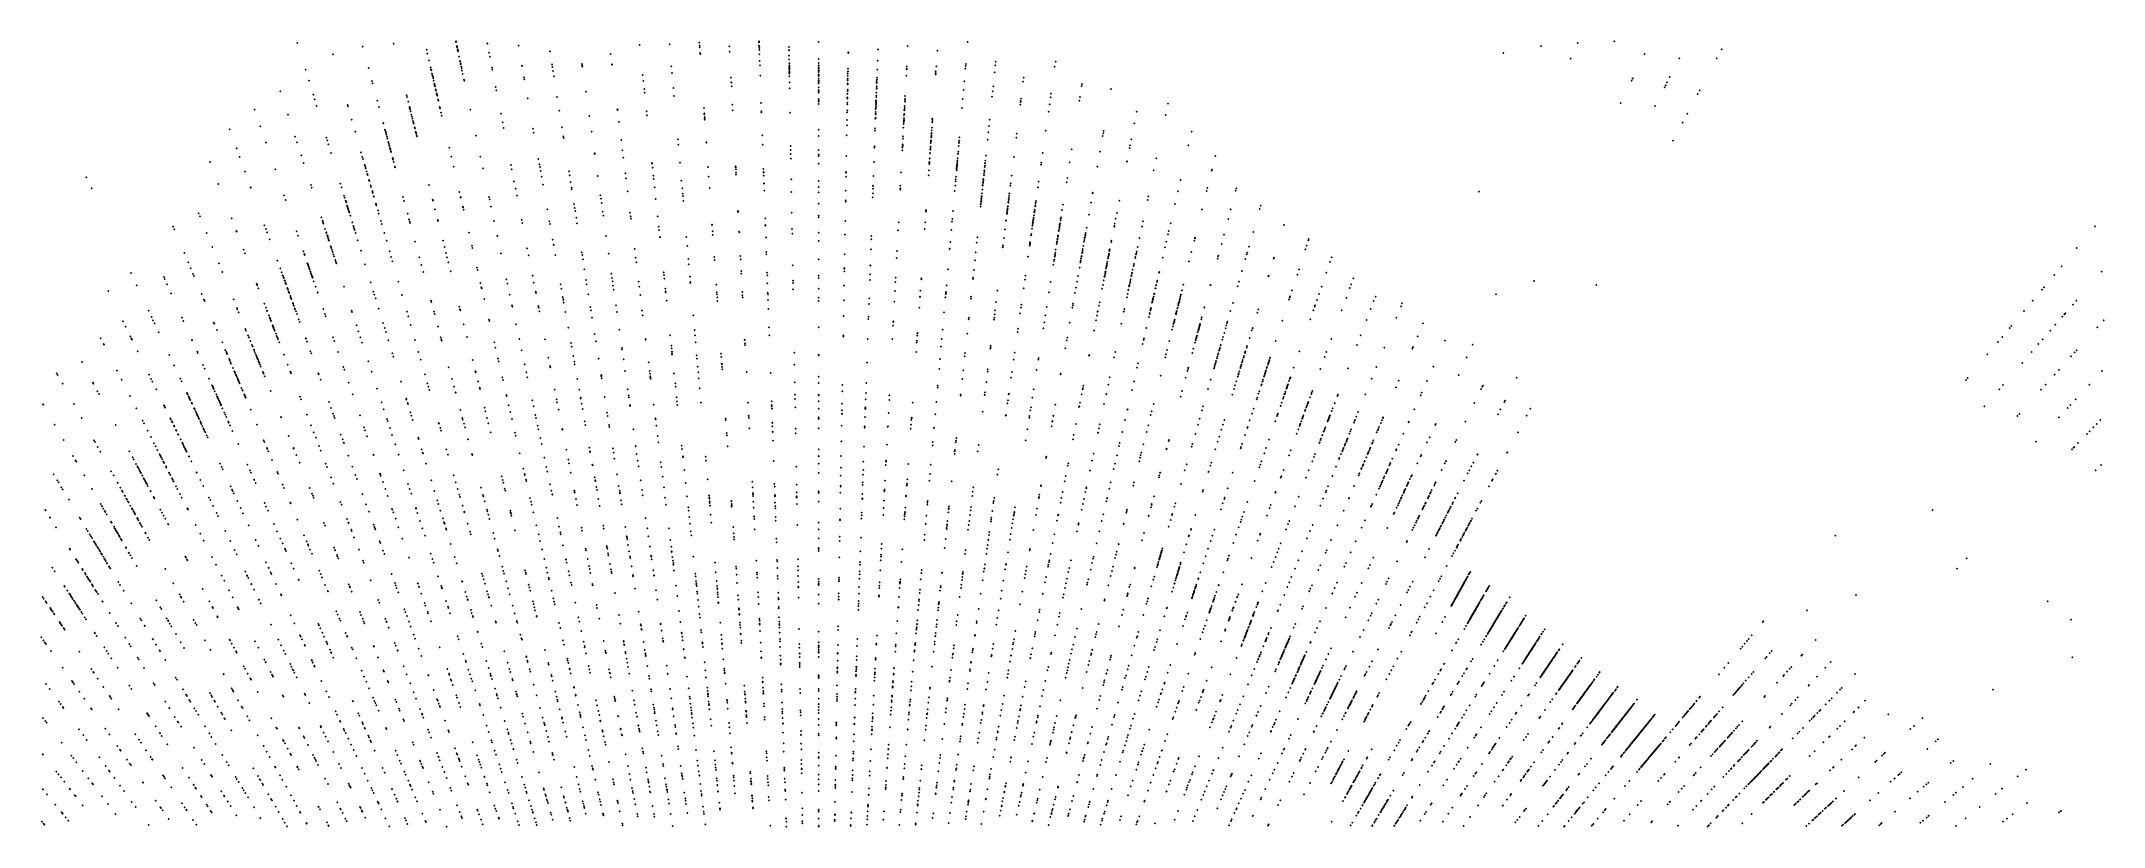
# Model space of a CAD drawing. Header units: metres. Extents: x -4327 to 4266, y -3886 to 3992.
# Drawn here: x -1818 to 3006, y 2153 to 3992 of the extents above; entities that cross this region are included whole.
import ezdxf

# ---------------------------------------------------------------- set-up
doc = ezdxf.new("R2010")
doc.units = ezdxf.units.M

msp = doc.modelspace()

# ---------------------------------------------------------------- linework, layer by layer
for p in [(-1219.13, 3987.6, 2026.71), (-1135.9, 3961.34, 2000.21), (-1066.15, 3978.91, 2007.71), (-993.87, 3986.2, 1999.56), (-916.98, 3971.86, 2042.11), (-914.89, 3962.83, 2166.77), (-848.43, 3991.57, 2072.24), (-848.12, 3990.07, 2440.45), (-846.17, 3980.92, 2091.9), (-845.87, 3979.52, 2219.04), (-845.51, 3977.79, 2325.76), (-844.41, 3972.62, 2037.39), (-843.94, 3970.43, 2058.48), (-843.86, 3970.04, 2368.47), (-843.38, 3967.78, 2124.31), (-775.02, 3987.13, 2113.01), (-774.81, 3986.07, 2123.72), (-774.76, 3985.78, 2194.58), (-770.7, 3964.92, 2243.25), (-701.97, 3981.06, 2472.68), (-628.42, 3967.7, 2442.17), (-486.46, 3961.89, 2456.58), (-418.6, 3982.69, 2464.57), (-348.59, 3984.44, 2348.64), (-278.91, 3988.65, 2472.77), (-278.38, 3981.09, 2444.07), (-278.13, 3977.47, 2441.85), (-277.21, 3964.26, 2457.65), (-277.02, 3961.58, 2461.98), (-208.56, 3979.58, 2381.16), (-207.91, 3967.16, 2459.82), (-139.38, 3991.3, 2255.23), (-139.35, 3990.35, 2144), (-139.31, 3989.21, 2314.75), (-139.03, 3981.26, 2336.34), (-138.91, 3978, 2219.17), (-138.84, 3975.88, 2111.13), (-138.84, 3975.76, 2374.12), (-138.83, 3975.63, 2330.12), (-138.68, 3971.37, 2246.83), (-138.68, 3971.15, 2175.75), (-138.33, 3961.29, 2272.62), (-69.44, 3978.29, 2189.96), (-69.32, 3971.15, 2127.13), (-69.3, 3970.46, 2104.51), (-69.3, 3970.19, 2148.96), (-69.08, 3957.8, 2015.55), (0, 3989.7, 2072.76), (69.2, 3964.31, 1978.18), (69.22, 3965.86, 2044.23), (138.73, 3972.77, 2076.25), (208.61, 3980.53, 2059.8), (277.61, 3969.99, 1958.52), (349.05, 3989.63, 2014.52), (1601.51, 3963.88, 2420.32), (1689.79, 3980.89, 2457.7), (1775.47, 3987.76, 2461.83), (1861.37, 3991.72, 2464.99), (1932.42, 3962.05, 2413.72), (2112.21, 3972.49, 2406.41), (-1200.16, 3925.53, 2028.49), (-1052.7, 3928.74, 2020.97), (-911.2, 3946.84, 2037.55), (-907.53, 3930.93, 1979.95), (-906.42, 3926.12, 1977.52), (-906.24, 3925.36, 2205.89), (-906.08, 3924.68, 2039.89), (-905.83, 3923.59, 2050.37), (-903.96, 3915.46, 2169.09), (-903.18, 3912.09, 2192.74), (-902.78, 3910.36, 2084.98), (-840.83, 3955.78, 2092.65), (-838.61, 3945.37, 2257.43), (-838.31, 3943.93, 2170.75), (-837.34, 3939.39, 2320.83), (-837.02, 3937.89, 2279.17), (-835.85, 3932.35, 2136.17), (-834.93, 3928.04, 2207.42), (-833.77, 3922.58, 2322.6), (-832.21, 3915.23, 2359.24), (-768.84, 3955.35, 2416.61), (-763.96, 3930.22, 2464.04), (-762.94, 3924.99, 2460.77), (-693.79, 3934.67, 2351.99), (-693.57, 3933.41, 2354.16), (-623.7, 3937.9, 2471.73), (-622.64, 3931.22, 2482.6), (-621.18, 3921.95, 2470.72), (-619.26, 3909.83, 2336.14), (-553.48, 3938.22, 2468.5), (-553.11, 3935.56, 2336.63), (-552.64, 3932.22, 2349.24), (-483.47, 3937.57, 2453.44), (-483.4, 3937, 2349.62), (-411.23, 3912.63, 2365.36), (-344.11, 3933.21, 2330.04), (-342.72, 3917.28, 2349.62), (-137.78, 3945.45, 2338.54), (-137.43, 3935.61, 2435.43), (-136.57, 3910.8, 2358.55), (-68.94, 3949.31, 2104.35), (-68.77, 3939.97, 2066.38), (-68.69, 3935.19, 2228.18), (-68.63, 3931.9, 2139.34), (-68.61, 3930.84, 2320.13), (-68.57, 3928.31, 2201.7), (-68.55, 3927.49, 2329.72), (-68.54, 3926.63, 2067.58), (-68.53, 3926.02, 2100.2), (-68.46, 3922.15, 1941.14), (-68.42, 3919.82, 2336.75), (-68.39, 3918.04, 2303.94), (-68.35, 3915.57, 2345.81), (-68.24, 3909.59, 2356.74), (0, 3950.35, 2154.64), (0, 3940.85, 2113.34), (0, 3935.52, 2276.47), (0, 3935.2, 2336.84), (0, 3935.2, 2336.84), (0, 3934.89, 2322.16), (0, 3929.75, 1987.48), (0, 3927.98, 2054.32), (0, 3924.21, 2201.88), (0, 3922.56, 2243.35), (0, 3922.42, 2056.86), (0, 3919.61, 2093.7), (0, 3914.25, 2365.01), (0, 3912.46, 2016.4), (0, 3910.44, 2110.78), (68.27, 3911.35, 2100.59), (68.37, 3916.71, 1935.79), (68.45, 3921.33, 2294.37), (68.55, 3927.13, 2059.65), (137.07, 3925.09, 2086.9), (137.81, 3946.24, 2054.17), (204.99, 3911.44, 1916.97), (205.75, 3925.92, 2056.06), (205.84, 3927.64, 2065.16), (206.11, 3932.82, 2051.47), (273.73, 3914.53, 2071.4), (273.89, 3916.76, 2069.84), (273.93, 3917.32, 2081.1), (274.18, 3920.98, 2069.33), (275.04, 3933.3, 2037.54), (343.58, 3927.18, 2059), (344.12, 3933.35, 1937.76), (344.54, 3938.08, 2042.82), (411.86, 3918.55, 2066.15), (413.66, 3935.67, 2034.07), (414.56, 3944.26, 2022.13), (552.58, 3931.79, 2057.25), (554.29, 3943.95, 1954.61), (1759.22, 3951.28, 2467.37), (1991.22, 3907.99, 2420.29), (2013.51, 3951.73, 2394), (2101.15, 3951.68, 2441.1), (-1258.88, 3874.45, 2068.73), (-1192.13, 3899.29, 2039.89), (-1182.15, 3866.63, 2047.68), (-1044.62, 3898.56, 2019.2), (-1043.07, 3892.79, 2027.21), (-963.69, 3865.14, 2141.79), (-963.59, 3864.73, 1960.17), (-962.61, 3860.82, 1958.19), (-902.16, 3907.67, 2369.71), (-901.59, 3905.23, 2169.07), (-900.24, 3899.36, 2256.99), (-898.71, 3892.76, 2050.75), (-898.05, 3889.88, 2157.73), (-897.71, 3888.41, 2224.9), (-897.26, 3886.46, 2127.8), (-895.54, 3879.01, 2253.8), (-894.87, 3876.11, 2295.29), (-893.44, 3869.9, 2090.99), (-892.94, 3867.75, 2218.76), (-892.46, 3865.68, 2312.25), (-892.07, 3863.98, 2262.23), (-829.4, 3902.03, 2437.11), (-828.92, 3899.78, 2474.7), (-755.13, 3884.81, 2341.35), (-753.62, 3877.05, 2351.24), (-688.99, 3907.46, 2432.92), (-688.19, 3902.92, 2347.58), (-611.55, 3861.2, 2353.32), (-544.43, 3873.82, 2349.05), (-409.75, 3898.53, 2339.4), (-407.8, 3879.99, 2374.69), (-406.88, 3871.2, 2383.88), (-339.62, 3881.87, 2360.21), (-338, 3863.38, 2389.64), (-204.73, 3906.54, 2360.68), (-204.17, 3895.81, 2371.65), (-204.1, 3894.53, 2370.87), (-203.66, 3886.08, 2389.04), (-68, 3895.65, 2368.66), (-67.75, 3881.25, 2403.62), (0, 3904.35, 2278.38), (0, 3899.46, 2292.66), (0, 3898.44, 2148.45), (0, 3896.44, 2290.89), (0, 3896.27, 2048.57), (0, 3892.91, 2162.04), (0, 3883.57, 2326.28), (0, 3877.86, 2052.41), (0, 3874.23, 2193.33), (0, 3871.35, 2382.54), (67.39, 3860.69, 2011.39), (67.52, 3868.29, 2334.72), (67.54, 3869.14, 2124.38), (67.64, 3875.03, 2056.64), (67.65, 3875.53, 2370.93), (67.7, 3878.59, 2007.29), (67.91, 3890.5, 2290.6), (67.95, 3892.87, 2240.82), (68.07, 3899.97, 2166.29), (68.08, 3900.48, 2322.33), (68.13, 3903.21, 2272.35), (68.14, 3903.83, 2148.97), (134.84, 3861.38, 2039.54), (134.95, 3864.48, 2038.48), (135.19, 3871.43, 2063.8), (135.53, 3881.04, 2334.83), (135.57, 3882.08, 2376.02), (135.71, 3886.26, 2112.73), (135.98, 3893.97, 2299.42), (136.09, 3897.2, 2301.32), (136.22, 3900.8, 1947.38), (136.24, 3901.43, 2272.35), (136.4, 3906.08, 2079.53), (136.42, 3906.54, 1936.95), (202.46, 3863.21, 2058.28), (339.23, 3877.42, 1981.86), (341.05, 3898.19, 1968.34), (405.94, 3862.28, 1998.82), (407.22, 3874.46, 1967.64), (408.41, 3885.78, 1960.04), (478.48, 3896.89, 2086.2), (479.61, 3906.08, 2071.89), (542.53, 3860.29, 1902.61), (543.78, 3869.19, 1976.09), (611.56, 3861.23, 1987.89), (615.57, 3886.56, 1944.54), (616.42, 3891.92, 1974.03), (684.08, 3879.61, 1968.17), (1901.74, 3899.15, 2462.25), (1904.28, 3904.36, 2453.02), (1904.68, 3905.17, 2450.41), (1978.9, 3883.81, 2470.86), (1981.13, 3888.18, 2464.21), (1984.86, 3895.51, 2453.16), (2056.58, 3867.86, 2448.56), (2061.35, 3876.83, 2438.55), (-1319.24, 3831.35, 2077.2), (-1241.24, 3820.13, 2061.83), (-1178.92, 3856.08, 1976.21), (-1174.06, 3840.17, 2055.73), (-1101.9, 3842.77, 2082.42), (-1101.72, 3842.16, 2079.32), (-1100.8, 3838.95, 1957.28), (-1032.25, 3852.41, 1968.17), (-1028.27, 3837.56, 1965.97), (-960.06, 3850.59, 2081.01), (-956.85, 3837.7, 2140.51), (-956.6, 3836.72, 2114.94), (-956.3, 3835.5, 2142.07), (-956.16, 3834.95, 2385.09), (-956.16, 3834.95, 2169.74), (-955.47, 3832.18, 2168.17), (-955.44, 3832.08, 2374.5), (-954.42, 3827.97, 2140.65), (-952.49, 3820.22, 2346.73), (-951.14, 3814.83, 2357.98), (-889.96, 3854.85, 2343.51), (-889.68, 3853.62, 2369.06), (-889.52, 3852.93, 2439.53), (-886.06, 3837.95, 2356.51), (-885.77, 3836.69, 2367.42), (-885.26, 3834.49, 2439.72), (-882.96, 3824.52, 2380.36), (-881.38, 3817.66, 2373.17), (-814.44, 3831.64, 2366.82), (-742.91, 3821.96, 2355.37), (-680.3, 3858.17, 2358.35), (-606.47, 3829.1, 2391.75), (-536.42, 3816.85, 2360.51), (-470.6, 3832.7, 2405.6), (-470.38, 3830.95, 2346.46), (-402.31, 3827.68, 2371.54), (-401.29, 3817.99, 2388.71), (-268.19, 3835.24, 2403.83), (-267.31, 3822.73, 2413.47), (-267.18, 3820.83, 2412.27), (-266.72, 3814.23, 2376.19), (-266.53, 3811.49, 2394.75), (-201.42, 3843.26, 2397.54), (-200.71, 3829.78, 2400.76), (-134.35, 3847.42, 2380.86), (-133.67, 3827.78, 2426.86), (-133.58, 3825.21, 2401.88), (-66.76, 3824.7, 2394.66), (0, 3856.8, 2225.32), (0, 3853.53, 2044.92), (0, 3850.27, 2100.05), (0, 3844.61, 2403.83), (66.77, 3825.18, 2081.28), (66.85, 3829.95, 2179.64), (67.1, 3844.29, 2377.83), (67.17, 3848.26, 2254.44), (67.34, 3857.64, 2348.43), (67.36, 3859.27, 2235.52), (133.15, 3812.9, 2173.69), (133.42, 3820.69, 2233.71), (133.48, 3822.42, 2234.72), (133.62, 3826.42, 2101.88), (133.86, 3833.27, 2207.52), (133.89, 3834.22, 2315.21), (133.99, 3836.88, 2129.48), (134.09, 3839.82, 2117.44), (134.25, 3844.34, 2338.54), (134.28, 3845.28, 2293.36), (134.36, 3847.55, 1994.8), (134.48, 3850.98, 2071.82), (134.55, 3853.01, 2375.6), (199.77, 3811.82, 2300.6), (200.15, 3819.18, 1986.89), (200.26, 3821.12, 2017.15), (200.72, 3830.05, 2269.04), (200.79, 3831.29, 2238.81), (201.02, 3835.69, 2263.91), (201.24, 3839.88, 2037.78), (201.78, 3850.24, 2011.07), (201.98, 3854.03, 2291.78), (202.11, 3856.47, 2070.93), (335.55, 3835.35, 2013.54), (337.38, 3856.32, 1926.08), (471.92, 3843.44, 2054.88), (472.65, 3849.46, 1927.08), (472.92, 3851.66, 1989.27), (473.64, 3857.51, 1981.59), (537.81, 3826.73, 2004.96), (540.28, 3844.26, 1942.13), (610.23, 3852.85, 1917.09), (743.91, 3827.07, 1985.15), (811.78, 3819.14, 1969.35), (817.46, 3845.84, 1958.96), (1876.27, 3846.92, 2457.13), (1956.76, 3840.36, 2338.69), (2032.2, 3822.01, 2469.35), (-1377.92, 3785.79, 1966.32), (-1305.8, 3792.32, 1960.28), (-1224.47, 3768.53, 2080.62), (-1151.43, 3766.16, 1962.2), (-1092, 3808.27, 2085.75), (-1083.85, 3779.82, 2086.64), (-1018.21, 3800.03, 1978.9), (-1018.19, 3799.93, 2082.11), (-1014.2, 3785.04, 2126.22), (-1013.88, 3783.84, 2097.97), (-1012.84, 3779.98, 2082.12), (-1012.14, 3777.36, 2351.19), (-1011.14, 3773.64, 2153.03), (-1010.9, 3772.71, 2155.28), (-1009.71, 3768.3, 1975.73), (-1008.43, 3763.53, 2180.63), (-950.12, 3810.72, 2075.88), (-948.62, 3804.69, 2075.33), (-947.96, 3802.08, 2332.69), (-947.15, 3798.81, 2121.59), (-945.08, 3790.51, 2354.55), (-944.42, 3787.86, 2318.21), (-942.46, 3780.01, 2064.59), (-942.17, 3778.84, 2370.53), (-941.6, 3776.55, 2087.23), (-941.35, 3775.54, 2342.36), (-940.21, 3770.96, 2290.69), (-939.97, 3770.03, 2091.82), (-939.74, 3769.11, 2364.42), (-801.56, 3771.03, 2419.29), (-801.43, 3770.43, 2383.88), (-738.96, 3801.61, 2409.71), (-736.38, 3788.33, 2412.98), (-667.83, 3787.44, 2387.15), (-666.17, 3778.06, 2398.67), (-600.34, 3790.41, 2411.15), (-596.95, 3768.97, 2406.23), (-596.36, 3765.29, 2398.07), (-531.21, 3779.73, 2401), (-466.89, 3802.54, 2407.03), (-266.31, 3808.47, 2378.37), (-131.69, 3771.07, 2434.39), (0, 3784.37, 2406.56), (0, 3769.86, 2429.22), (65.83, 3771.27, 2415.96), (66.23, 3794.54, 2425.04), (66.45, 3807.08, 2180.39), (132.09, 3782.44, 2409.7), (132.28, 3787.87, 2080.71), (133.07, 3810.67, 2077.02), (197.24, 3763.66, 2158.15), (197.51, 3768.73, 2207.77), (198.59, 3789.33, 2003.01), (199.04, 3797.9, 2071.64), (199.06, 3798.3, 2219.53), (199.3, 3802.83, 2222.18), (199.41, 3805.02, 2032.61), (199.49, 3806.52, 2241.09), (199.59, 3808.46, 2206), (263.42, 3767.05, 2035.69), (263.5, 3768.19, 2273.89), (263.52, 3768.58, 2039.18), (263.71, 3771.29, 2078.08), (264.07, 3776.34, 2267.57), (264.12, 3777.08, 2273.63), (264.52, 3782.84, 2316.68), (264.99, 3789.51, 2031.81), (265.84, 3801.71, 2057.11), (266.06, 3804.9, 2069.59), (266.34, 3808.88, 2036.85), (266.44, 3810.2, 2037.55), (329.56, 3766.91, 2067.79), (397.16, 3778.73, 1971.34), (398.72, 3793.59, 1942.27), (400.23, 3807.89, 1970.68), (462.36, 3765.61, 2037.2), (463.55, 3775.28, 2026.42), (531.56, 3782.28, 2000.21), (664.79, 3770.2, 2023.54), (665.9, 3776.5, 2016.23), (666.8, 3781.6, 1918.45), (738.63, 3799.93, 1926.08), (872.7, 3780.07, 1991.39), (2021.15, 3801.23, 2314.76), (-1361.5, 3740.69, 1983.38), (-1354.25, 3720.77, 2081.85), (-1292.82, 3754.63, 2002.9), (-1220.22, 3755.45, 1978.17), (-1210.23, 3724.69, 1953.96), (-1149.53, 3759.93, 2010.07), (-1146.49, 3750.01, 2023.69), (-1140.46, 3730.27, 1970.12), (-1070.1, 3731.87, 2109.27), (-1066.99, 3721.04, 2330.24), (-1065.59, 3716.15, 2347.34), (-1006.45, 3756.12, 2390.25), (-1006.15, 3755.01, 2114.85), (-1005.12, 3751.14, 2190.18), (-1004.1, 3747.36, 2193.55), (-1003.78, 3746.16, 2349.08), (-1002.67, 3742.01, 2337.82), (-1002.36, 3740.85, 1969.31), (-1001.94, 3739.31, 2144.47), (-1001.77, 3738.65, 2376.23), (-1000.75, 3734.87, 2164.03), (-1000.33, 3733.29, 2300.85), (-1000.19, 3732.75, 2433.86), (-996.44, 3718.77, 2383.88), (-996.18, 3717.8, 2099.33), (-995.72, 3716.08, 2385.06), (-864.09, 3742.76, 2401.71), (-859.16, 3721.43, 2393.82), (-791.11, 3721.89, 2419.71), (-655.24, 3716.04, 2434.39), (-524.11, 3729.23, 2435.39), (-523.92, 3727.92, 2437.44), (-461.71, 3760.35, 2420.87), (-458.78, 3736.49, 2437.44), (-456.62, 3718.89, 2382.68), (-329.14, 3762.12, 2453.95), (-328.02, 3749.24, 2425.16), (-262.61, 3755.46, 2365.27), (-262.5, 3753.96, 2367.19), (-130.94, 3749.68, 2429.29), (-65.4, 3746.56, 2443.6), (-65.23, 3737.1, 2362.57), (-65.06, 3727.44, 2425.33), (-64.88, 3716.69, 2438.59), (0, 3737.28, 2356.62), (0, 3726.09, 2415.42), (0, 3722.89, 2416.23), (64.99, 3723.05, 2431.16), (130.69, 3742.42, 2430.38), (130.81, 3746.05, 2429.84), (195.8, 3735.99, 2445.5), (196.14, 3742.59, 2394.75), (196.29, 3745.35, 2428.34), (196.32, 3745.98, 2428.74), (196.39, 3747.34, 2020.24), (196.55, 3750.48, 2244.08), (259.91, 3716.89, 2209.84), (259.98, 3717.87, 2166.69), (260.8, 3729.6, 2084.41), (260.84, 3730.21, 2226.04), (261.37, 3737.71, 2420.17), (261.39, 3738.04, 2244.58), (261.59, 3740.86, 1995.22), (261.88, 3745.11, 2259.97), (262.45, 3753.23, 2212.07), (262.45, 3753.17, 2041.45), (262.67, 3756.39, 1966.76), (262.76, 3757.57, 2231.25), (262.91, 3759.79, 2235.35), (325.28, 3717.98, 2268.93), (326.11, 3727.51, 2054.12), (326.21, 3728.6, 2178.66), (326.61, 3733.18, 2075.9), (327.81, 3746.88, 2107.72), (328.42, 3753.87, 2215.49), (328.48, 3754.55, 1989.47), (328.83, 3758.52, 2047.18), (328.85, 3758.79, 2039.33), (391.38, 3723.71, 2165.81), (395.3, 3761.05, 2006.83), (456.8, 3720.36, 2010.08), (524.23, 3730.06, 1993.58), (592.19, 3738.92, 1961.44), (658.34, 3733.61, 1998.61), (727.4, 3742.16, 1962.09), (728.59, 3748.26, 2020.95), (731.34, 3762.43, 1917.52), (790.13, 3717.26, 2032.64), (865.26, 3747.86, 2009), (928.24, 3722.98, 2012.04), (1998.51, 3758.64, 2333.92), (-1712.69, 3672.88, 2164.73), (-1423.85, 3709.26, 1998.56), (-1341.84, 3686.67, 1968.11), (-1271.17, 3691.74, 1985.4), (-1204.43, 3706.86, 2022.23), (-1061.52, 3701.97, 2067.95), (-1061.51, 3701.91, 2298.27), (-1061, 3700.14, 2421.37), (-1060.15, 3697.19, 2269.81), (-1059.38, 3694.49, 2101.73), (-1057.31, 3687.26, 2014.14), (-1055.55, 3681.15, 2265.61), (-1055.24, 3680.05, 2069.17), (-1054.8, 3678.53, 2295.1), (-1051.5, 3667, 2053.78), (-995.3, 3714.51, 2413.18), (-993.88, 3709.21, 2360.4), (-990.84, 3697.86, 2139.84), (-990.53, 3696.72, 2381.31), (-853.72, 3697.85, 2425.04), (-785.21, 3694.13, 2439.44), (-719.58, 3701.91, 2444.66), (-717.58, 3691.63, 2374.28), (-653.04, 3703.59, 2374.28), (-651.88, 3697.01, 2421.92), (-650.26, 3687.81, 2430.38), (-647.99, 3674.92, 2341.69), (-584.01, 3687.32, 2417.19), (-582.57, 3678.18, 2431.43), (-516.62, 3675.93, 2449.68), (-452.11, 3682.14, 2339.29), (-450.75, 3671.07, 2469.89), (-389.59, 3706.74, 2341.73), (-389.41, 3704.95, 2429.4), (-388.43, 3695.7, 2443.6), (-386.47, 3677.03, 2471.91), (-385.69, 3669.6, 2478.57), (-324.34, 3707.22, 2435.49), (-258.57, 3697.71, 2357.19), (-256.98, 3675.02, 2323.02), (-193.85, 3698.94, 2461.82), (-193.71, 3696.25, 2465.85), (-193.5, 3692.22, 2471.91), (-193.08, 3684.22, 2331.98), (-192.83, 3679.32, 2428.53), (-128.95, 3692.77, 2435.55), (-128.7, 3685.58, 2486), (-128.66, 3684.47, 2338.82), (-128.4, 3677, 2353.82), (-64.04, 3668.6, 2441.54), (0, 3705, 2450.83), (64.15, 3675.09, 2451.64), (64.31, 3684.4, 2374.51), (64.33, 3685.51, 2481.9), (128.37, 3676.08, 2361.73), (129.52, 3709.07, 2437.6), (193.13, 3685.23, 2429.55), (257.16, 3677.55, 2418.43), (258, 3689.63, 2469.89), (259.03, 3704.34, 2447.66), (259.05, 3704.55, 2447.79), (259.21, 3706.82, 2135.91), (259.23, 3707.19, 2298.28), (259.36, 3709, 2447.83), (320.98, 3668.76, 2114.22), (321.47, 3674.46, 2272.78), (322.78, 3689.35, 2072.7), (322.81, 3689.69, 2301.76), (323.01, 3692.03, 2233.75), (323.05, 3692.49, 2311.92), (323.16, 3693.78, 2335.27), (323.2, 3694.19, 2180.27), (323.36, 3696.02, 2203.2), (323.64, 3699.21, 2282.51), (323.79, 3700.9, 2060.61), (323.88, 3701.93, 2234.22), (324.04, 3703.81, 2107.54), (324.06, 3703.97, 2410.25), (324.08, 3704.29, 2376.04), (324.4, 3707.88, 2349.85), (324.44, 3708.33, 2038.27), (324.78, 3712.26, 1990.52), (385.45, 3667.35, 2370.49), (385.49, 3667.72, 2300.28), (385.59, 3668.62, 2253.6), (385.67, 3669.44, 2400.38), (385.68, 3669.53, 2088.88), (386.56, 3677.91, 2287.1), (386.94, 3681.51, 1982.54), (387.45, 3686.32, 2334.47), (387.79, 3689.56, 2121.72), (388.64, 3697.63, 2051.65), (388.92, 3700.29, 2209.45), (389.49, 3705.71, 2072.07), (389.58, 3706.65, 2093.94), (390.17, 3712.23, 2336.69), (390.18, 3712.32, 2083.77), (451.52, 3677.36, 2023.43), (520.41, 3702.88, 2023.66), (521.02, 3707.25, 2015.5), (581.48, 3671.3, 2011.65), (587.28, 3707.95, 2042.33), (652.01, 3697.74, 1987.27), (721.09, 3709.69, 2031.93), (721.3, 3710.78, 2029.87), (784.17, 3689.25, 1980.43), (846.61, 3667.07, 1981.4), (919.81, 3689.14, 2025.59), (920.23, 3690.86, 2018.55), (-1700.7, 3647.17, 2155.22), (-1403.94, 3657.39, 2027.16), (-1328.52, 3650.07, 2020.71), (-1328.15, 3649.06, 1971.95), (-1250.34, 3631.24, 2073.02), (-1250.14, 3630.67, 1968.4), (-1246.54, 3620.21, 1983.87), (-1187.74, 3655.48, 2036.96), (-1185.62, 3648.97, 1966.8), (-1118.56, 3658.63, 2078.59), (-1115.91, 3649.97, 2057.52), (-1109.92, 3630.38, 2218.07), (-1108.42, 3625.47, 2146.28), (-1106.37, 3618.78, 2098.92), (-1050.85, 3664.76, 2227.53), (-1047.82, 3654.19, 2265.84), (-1046.69, 3650.24, 1993.91), (-1043.98, 3640.79, 2015.18), (-1043.32, 3638.48, 2236.56), (-1042.79, 3636.66, 2207.69), (-1040.49, 3628.61, 2435.34), (-1040.3, 3627.94, 2120.39), (-971.94, 3627.34, 2362.26), (-911.4, 3655.41, 2453.84), (-902.73, 3620.67, 2453.77), (-902.25, 3618.72, 2449.54), (-840.11, 3638.93, 2455.83), (-837.41, 3627.23, 2355.92), (-836.97, 3625.3, 2467.03), (-771.04, 3627.44, 2461.87), (-769.8, 3621.61, 2377.26), (-712.15, 3663.68, 2442.61), (-708.82, 3646.57, 2463.16), (-705.68, 3630.42, 2323.64), (-644.59, 3655.66, 2449.68), (-580.06, 3662.39, 2455.75), (-577.95, 3649.03, 2346.59), (-577.35, 3645.25, 2349.81), (-510.29, 3630.93, 2448.51), (-509.2, 3623.11, 2388.79), (-446.95, 3640.12, 2368.9), (-383.58, 3649.51, 2447.62), (-380.74, 3622.46, 2400.88), (-320.69, 3665.53, 2442.65), (-319.08, 3647.15, 2398.88), (-317.99, 3634.67, 2410.64), (-317.56, 3629.71, 2395.94), (-317.54, 3629.48, 2370.26), (-255.11, 3648.26, 2322.87), (-127.77, 3658.93, 2381.84), (-127.76, 3658.69, 2447.59), (-127.18, 3641.97, 2384.97), (-63.52, 3638.94, 2398.95), (0, 3664.67, 2350.14), (0, 3650.51, 2372.08), (0, 3638.34, 2429.63), (63.18, 3619.66, 2338.38), (63.57, 3642.01, 2403.83), (126.64, 3626.47, 2400.35), (126.97, 3635.95, 2378.2), (127.33, 3646.26, 2445.04), (127.55, 3652.58, 2394.77), (127.6, 3653.87, 2438.6), (190.98, 3644.15, 2402.46), (191.15, 3647.36, 2356.33), (191.48, 3653.7, 2388.79), (318.54, 3640.9, 2394.77), (319.64, 3653.54, 2440.43), (320.52, 3663.55, 2389.65), (320.55, 3663.87, 2233.15), (380.51, 3620.34, 2390.93), (380.82, 3623.28, 2325.19), (381.25, 3627.38, 2075.41), (381.28, 3627.67, 2308.46), (381.48, 3629.55, 2334.82), (382.14, 3635.81, 2067.06), (383.06, 3644.56, 2048.36), (384, 3653.56, 2117), (384.17, 3655.09, 2163.52), (384.71, 3660.24, 2142.31), (384.81, 3661.24, 2343.91), (385.17, 3664.65, 2267.76), (444.48, 3620.02, 1981.56), (444.58, 3620.82, 2177.08), (444.59, 3620.86, 1976.87), (445.07, 3624.77, 2291.72), (445.67, 3629.72, 1971.39), (446.35, 3635.2, 2076.1), (446.36, 3635.33, 2199.37), (448.6, 3653.57, 2338.01), (449.29, 3659.16, 2063.3), (512.92, 3649.59, 2052.09), (514.77, 3662.76, 2038.4), (579.92, 3661.45, 2040.36), (641.07, 3635.7, 2026.69), (641.34, 3637.21, 2027.53), (703.38, 3618.57, 2026.3), (769.53, 3620.35, 2026.62), (771.36, 3628.96, 2020.94), (840.5, 3640.59, 1993.19), (907.86, 3641.21, 2004.53), (909.54, 3647.98, 1992.48), (975.77, 3641.63, 2029.72), (977.26, 3647.17, 2027.5), (1544.95, 3639.68, 2269.93), (-1450.04, 3588.97, 2027.12), (-1447.05, 3581.58, 2031), (-1373.17, 3577.22, 1988.03), (-1163.02, 3579.39, 2071.46), (-1160.42, 3571.42, 2227.19), (-1160.24, 3570.85, 2182.77), (-1105.69, 3616.56, 2160.12), (-1105.59, 3616.24, 2358.62), (-1105.02, 3614.36, 2085.59), (-1102.84, 3607.23, 2307.27), (-1102.79, 3607.07, 2262.18), (-1102.41, 3605.81, 2112.97), (-1102.33, 3605.55, 2183.64), (-1102.24, 3605.27, 2411.89), (-1101.23, 3601.96, 2105.32), (-1100.66, 3600.11, 2368.12), (-1100.53, 3599.67, 2131), (-1100.43, 3599.34, 2240.62), (-1100.08, 3598.19, 2326.94), (-1098.94, 3594.47, 2384.48), (-1098.61, 3593.39, 2057.48), (-1098.33, 3592.48, 2320.42), (-1097.84, 3590.88, 2342.09), (-1095.64, 3583.69, 2075.9), (-1095.48, 3583.14, 2317.21), (-1035.51, 3611.26, 2432.41), (-1035.2, 3610.19, 2166.98), (-1034.37, 3607.27, 2165.23), (-1031.01, 3595.56, 2453.81), (-1028.88, 3588.13, 2469.18), (-1023.89, 3570.73, 2311.31), (-969.45, 3618.04, 2425.21), (-961.37, 3587.86, 2448.34), (-957.97, 3575.19, 2342.41), (-956.7, 3570.45, 2350.62), (-897.19, 3598.45, 2482.41), (-890.89, 3573.18, 2447.56), (-890.34, 3570.94, 2431.58), (-832.13, 3604.36, 2389.38), (-831.79, 3602.88, 2454.68), (-830.48, 3597.19, 2330.77), (-766.16, 3604.51, 2334.93), (-759.07, 3571.14, 2461.13), (-694.58, 3573.3, 2439.47), (-634.51, 3598.48, 2380.02), (-571.91, 3610.89, 2324.86), (-570.36, 3601.13, 2389.02), (-569.33, 3594.6, 2450.48), (-566.81, 3578.69, 2422.44), (-507.8, 3613.21, 2323.09), (-504.93, 3592.77, 2374.43), (-503.65, 3583.65, 2413.77), (-440.85, 3590.41, 2384.37), (-439.77, 3581.65, 2435.43), (-439.1, 3576.15, 2355.22), (-376.45, 3581.69, 2433.48), (-316.49, 3617.55, 2436.45), (-188.39, 3594.66, 2423.67), (-188.33, 3593.49, 2420.04), (-188.26, 3592.22, 2427.74), (-124.91, 3576.91, 2438.34), (-62.67, 3590.21, 2358.41), (0, 3611.73, 2411.86), (0, 3583.32, 2345.13), (0, 3583.29, 2347.91), (0, 3579.27, 2409.99), (62.34, 3571.19, 2430.48), (63.12, 3615.99, 2369.7), (251.22, 3592.61, 2348.55), (251.42, 3595.53, 2404.06), (251.46, 3596.07, 2398.74), (251.52, 3596.9, 2399.3), (312.81, 3575.46, 2354.53), (314.47, 3594.44, 2426.59), (378.87, 3604.74, 2241.6), (379.41, 3609.81, 2338.9), (379.78, 3613.4, 2302.15), (380.18, 3617.22, 2279.64), (438.56, 3571.81, 2403.11), (438.66, 3572.64, 2180.18), (440.45, 3587.15, 2390.7), (440.86, 3590.54, 2256.35), (440.9, 3590.86, 2151.05), (441.05, 3592.04, 2154.43), (441.48, 3595.56, 2376.47), (441.84, 3598.5, 2144.93), (442.14, 3600.94, 2067.01), (442.63, 3604.9, 2006.77), (442.7, 3605.51, 2405.78), (443.69, 3613.56, 2329.16), (443.72, 3613.78, 2237.99), (443.92, 3615.4, 2258.2), (443.96, 3615.73, 2192.92), (501.88, 3571.07, 2007.94), (502.34, 3574.31, 2095.74), (502.55, 3575.83, 2173.71), (502.93, 3578.54, 2032.85), (503.67, 3583.83, 2189.35), (504.71, 3591.18, 2348.03), (504.94, 3592.81, 1973.75), (505.19, 3594.59, 2336.24), (505.62, 3597.65, 2117.38), (506.65, 3604.98, 2368.35), (506.99, 3607.41, 1986.93), (507.83, 3613.4, 2142.68), (507.92, 3614.04, 2279.11), (508.45, 3617.79, 2309.27), (565.89, 3572.88, 2055.76), (566.49, 3576.69, 2215.04), (566.9, 3579.24, 1991.97), (569.68, 3596.79, 2045.94), (571.67, 3609.41, 2040.02), (632.28, 3585.86, 1950.08), (637.24, 3613.98, 1957.66), (695.23, 3576.62, 1948.81), (697.7, 3589.35, 2046.45), (833.59, 3610.66, 2018.55), (897.15, 3598.27, 2062.23), (958.17, 3575.94, 2032.35), (964.15, 3598.27, 2010.8), (1031.98, 3598.95, 2050.04), (1034.31, 3607.08, 1999.15), (-1510.19, 3557.79, 2045.62), (-1507.35, 3551.08, 2017.59), (-1431.43, 3542.91, 2078.77), (-1361.72, 3547.41, 2048.39), (-1361.17, 3545.98, 2047.56), (-1296.15, 3561.15, 2037.61), (-1292.99, 3552.46, 2011.43), (-1290.16, 3544.69, 2073.5), (-1284.11, 3528.05, 2077.13), (-1221.23, 3546.71, 2083.27), (-1217.78, 3536.69, 2096.11), (-1159.27, 3567.85, 2086.16), (-1158.15, 3564.41, 2007.21), (-1154.27, 3552.47, 2149.78), (-1151.75, 3544.73, 2194.09), (-1151.25, 3543.19, 2045.22), (-1149.47, 3537.71, 2214.4), (-1148.74, 3535.47, 2372.53), (-1148.36, 3534.28, 2289.83), (-1147.22, 3530.79, 2392.25), (-1146.29, 3527.93, 2178.25), (-1145.67, 3526, 2256.66), (-1145.3, 3524.87, 2058.38), (-1090.74, 3567.65, 2383.85), (-1088.11, 3559.05, 2248.66), (-1087.65, 3557.55, 2443.36), (-1086.46, 3553.66, 2278.58), (-1085.38, 3550.12, 2270.75), (-1083.2, 3542.99, 2474.06), (-1077.87, 3525.56, 2375.6), (-1021.86, 3563.64, 2466.88), (-1015.9, 3542.87, 2343.78), (-1010.72, 3524.79, 2396.94), (-956.58, 3570, 2473.92), (-955.64, 3566.49, 2474.41), (-943.92, 3522.75, 2429.68), (-878.92, 3525.16, 2411.82), (-818.06, 3543.42, 2414.17), (-751.81, 3537, 2360.91), (-751.64, 3536.18, 2425.58), (-693.14, 3565.9, 2380.25), (-629.5, 3570.1, 2423.69), (-628.36, 3563.61, 2356.96), (-622.01, 3527.59, 2349.87), (-564.76, 3565.78, 2382.48), (-496.95, 3535.95, 2407.05), (-373.93, 3557.69, 2428.55), (-373.11, 3549.91, 2375.2), (-371.36, 3533.26, 2392.12), (-371.31, 3532.76, 2434.25), (-309.16, 3533.69, 2374.35), (-249.1, 3562.28, 2447.11), (-249.07, 3561.87, 2446.82), (-248, 3546.57, 2462.04), (-247.43, 3538.36, 2444.92), (-185.83, 3545.91, 2359.97), (-185.76, 3544.46, 2432.27), (-124.38, 3561.76, 2408.15), (-124.31, 3559.85, 2367.44), (-123.37, 3532.9, 2465.23), (-62, 3552.12, 2445.96), (-61.81, 3541.36, 2376.41), (0, 3543.99, 2434.3), (0, 3524.17, 2463.35), (61.77, 3538.92, 2383.18), (123.21, 3528.16, 2388.24), (123.47, 3535.69, 2379.3), (185.99, 3548.82, 2361.9), (186.99, 3568, 2332.75), (248.37, 3551.93, 2363.7), (249.48, 3567.79, 2410.96), (310.6, 3550.23, 2405.22), (312.31, 3569.71, 2407.06), (371.27, 3532.44, 2416.98), (433.55, 3530.95, 2386.86), (436.05, 3551.31, 2352.81), (497.14, 3537.34, 2129.14), (497.56, 3540.29, 2378.94), (499.3, 3552.69, 2149), (500.29, 3559.74, 2050.65), (500.52, 3561.4, 2069.85), (501.06, 3565.23, 2303.3), (501.2, 3566.25, 2221.77), (501.28, 3566.81, 2070.38), (501.33, 3567.17, 2216.92), (501.55, 3568.75, 2423.66), (557.83, 3522.01, 2047.13), (557.88, 3522.29, 2432.41), (558.62, 3527.02, 2246.32), (559.18, 3530.55, 2151.79), (559.95, 3535.38, 2219.08), (560.22, 3537.12, 2022.29), (560.27, 3537.39, 2414.32), (561.89, 3547.64, 2306.21), (562.24, 3549.84, 2086.83), (562.95, 3554.33, 2403.11), (563.08, 3555.15, 2180.18), (563.57, 3558.26, 2258), (563.69, 3558.99, 2288.69), (564.04, 3561.21, 1971.71), (564.19, 3562.16, 2299.01), (564.69, 3565.3, 2056.61), (621.07, 3522.27, 2198.46), (621.8, 3526.39, 2084.33), (621.87, 3526.78, 2063.7), (622.58, 3530.82, 2121.13), (622.74, 3531.74, 2349.83), (622.88, 3532.54, 2316.95), (623.62, 3536.74, 1991.97), (623.87, 3538.13, 2114.95), (623.96, 3538.68, 1993.06), (624.75, 3543.16, 2112.67), (626.9, 3555.31, 2357.08), (684.62, 3522.07, 2387.52), (685.12, 3524.62, 2383.61), (691.52, 3557.58, 1971.6), (691.9, 3559.5, 1970.1), (692.84, 3564.35, 2050.44), (750.61, 3531.32, 1953.82), (756.26, 3557.93, 1963.41), (758.86, 3570.13, 2024.47), (813.2, 3522.35, 2070.07), (817.24, 3539.88, 1958.46), (818.94, 3547.21, 2047.92), (823.22, 3565.75, 1949.66), (878.94, 3525.26, 1956.01), (880.26, 3530.55, 1941.06), (880.6, 3531.88, 1944.34), (948.16, 3538.59, 2037.2), (1016.68, 3545.58, 2032.73), (1088.79, 3561.28, 2044.38), (1145.53, 3525.57, 2050.86), (1146.56, 3528.76, 2044.8), (2985.59, 3558.09, 2349.1), (-1483.91, 3495.88, 2074.11), (-1474.65, 3474.05, 2015.96), (-1418.07, 3509.85, 2067.4), (-1344.98, 3503.78, 2044.38), (-1341.58, 3494.93, 2068.43), (-1265.9, 3478.04, 2071.48), (-1205.26, 3500.33, 2101.17), (-1203.1, 3494.05, 2341.49), (-1202.75, 3493.05, 2243.15), (-1202.06, 3491.02, 2373.47), (-1141.1, 3511.96, 2408.09), (-1140.58, 3510.33, 2102.9), (-1139.66, 3507.51, 2074.64), (-1138.31, 3503.36, 2096.06), (-1136.71, 3498.42, 2342.03), (-1134.89, 3492.84, 2232.69), (-1133.33, 3488.03, 2414.56), (-1130.66, 3479.82, 2463.61), (-1130.59, 3479.61, 2457.66), (-1129.37, 3475.83, 2254.71), (-1070.61, 3501.8, 2465.56), (-1003.67, 3500.2, 2431.57), (-999.84, 3486.87, 2362.69), (-996.91, 3476.65, 2429.5), (-934.11, 3486.14, 2444.42), (-875.08, 3509.76, 2381.43), (-871.64, 3495.97, 2437.4), (-869.18, 3486.09, 2399.22), (-866.26, 3474.39, 2379.89), (-811.14, 3513.43, 2379.59), (-809.91, 3508.09, 2409.95), (-742.93, 3495.22, 2434.4), (-681.73, 3507.2, 2360.61), (-678.43, 3490.22, 2447.94), (-619.93, 3515.82, 2460.81), (-619.82, 3515.16, 2409), (-615.6, 3491.23, 2426.52), (-554.02, 3497.96, 2449.72), (-552.94, 3491.15, 2453.52), (-551.34, 3481.01, 2398.28), (-491.07, 3494.17, 2384.21), (-430.42, 3505.47, 2445.82), (-427.94, 3485.26, 2411.93), (-426.57, 3474.17, 2460.88), (-307.29, 3512.3, 2396.35), (-304.63, 3481.89, 2480.18), (-243.8, 3486.49, 2406.26), (-243.34, 3479.93, 2415.79), (-182.85, 3489.03, 2411.07), (-182.43, 3480.92, 2363.6), (-122.17, 3498.6, 2418.66), (-121.98, 3492.99, 2477.26), (0, 3481.17, 2464.52), (60.97, 3492.79, 2450.31), (122.39, 3504.72, 2448.41), (182.6, 3484.14, 2444.39), (183.48, 3501, 2459.07), (306.71, 3505.71, 2391.86), (306.74, 3506.08, 2448.66), (308.11, 3521.68, 2428.21), (365.62, 3478.65, 2411.01), (367.6, 3497.44, 2449.58), (370, 3520.28, 2431.32), (430.87, 3509.14, 2391.74), (431.01, 3510.25, 2350.56), (431.42, 3513.63, 2445.8), (490.17, 3487.72, 2393.82), (493.76, 3513.28, 2385.99), (494.23, 3516.66, 2337.99), (494.23, 3516.64, 2340.75), (494.36, 3517.52, 2164.75), (494.6, 3519.23, 2367.58), (494.84, 3520.94, 2447.94), (550.76, 3477.36, 2449.52), (551.19, 3480.08, 2195.03), (552.37, 3487.55, 2344.06), (552.72, 3489.72, 2367.8), (553.18, 3492.66, 2181.6), (553.9, 3497.18, 2123.57), (554.94, 3503.72, 2161.89), (557.02, 3516.92, 2264.36), (557.71, 3521.22, 1987.63), (612.64, 3474.47, 2361.56), (613.1, 3477.05, 2368.89), (613.24, 3477.84, 2391.84), (613.29, 3478.14, 2141.83), (614.17, 3483.15, 2295.51), (614.97, 3487.68, 2293.01), (615.17, 3488.81, 2080.27), (616.46, 3496.11, 2287.58), (616.61, 3496.99, 2079.94), (616.73, 3497.67, 2067.35), (617.38, 3501.33, 2180.05), (618.05, 3505.15, 2334.92), (619.3, 3512.23, 2115.22), (675.64, 3475.85, 2079.25), (677.08, 3483.29, 2338.96), (677.17, 3483.74, 2333.72), (677.29, 3484.36, 2334.13), (677.87, 3487.34, 2141.22), (678.56, 3490.89, 2138.12), (678.96, 3492.94, 1978.76), (679.33, 3494.84, 2277.7), (680.46, 3500.66, 2262.35), (680.87, 3502.79, 2116.36), (681.21, 3504.53, 2013.45), (740.66, 3484.55, 2246.35), (741.13, 3486.74, 2360.78), (742.37, 3492.55, 2003.46), (742.99, 3495.48, 2061.9), (743.76, 3499.13, 1981.65), (746.15, 3510.38, 1972.71), (804.67, 3485.41, 2017.38), (810.27, 3509.64, 1982.5), (866.77, 3476.44, 2054.26), (872.3, 3498.6, 2018), (933.17, 3482.65, 1961.45), (934.58, 3487.9, 1959.3), (935.13, 3489.96, 1955.36), (942.49, 3517.43, 2056.34), (998.42, 3481.92, 1955.22), (1001.48, 3492.58, 1950.98), (1002.68, 3496.76, 2046.33), (1006.83, 3511.24, 2023.45), (1064.9, 3483.14, 1937.92), (1065.5, 3485.1, 2057.93), (1138.74, 3504.68, 2049.23), (1141.48, 3513.13, 2038.36), (1196.44, 3474.72, 2067.29), (1200.32, 3486, 2042.35), (2943.24, 3507.62, 2312.64), (-1608.39, 3449.21, 2070.4), (-1531.37, 3439.51, 2093.7), (-1529.48, 3435.27, 2093.8), (-1468.8, 3460.28, 2090.42), (-1463.22, 3447.12, 2087.82), (-1461.04, 3441.99, 2034.21), (-1402.65, 3471.67, 2031.68), (-1394.51, 3451.53, 2054.19), (-1259.44, 3460.28, 2235.88), (-1255.95, 3450.69, 2315.55), (-1253.47, 3443.88, 2098.65), (-1253.05, 3442.74, 2154.04), (-1251.62, 3438.79, 2315.94), (-1251.21, 3437.67, 1972.11), (-1249.07, 3431.8, 2147.2), (-1248.88, 3431.26, 2280.31), (-1248.55, 3430.37, 2271.42), (-1247.01, 3426.14, 2389.02), (-1195.58, 3472.22, 2068.44), (-1194.77, 3469.85, 2342.14), (-1194.53, 3469.16, 2125), (-1194.36, 3468.68, 2000.93), (-1194.12, 3467.99, 2293.3), (-1193.05, 3464.87, 2058.8), (-1192.06, 3462, 2387.75), (-1191.75, 3461.09, 2311.02), (-1191.12, 3459.25, 2142.99), (-1190.6, 3457.75, 2088.82), (-1189, 3453.12, 2330.84), (-1188.79, 3452.49, 2302.48), (-1187.53, 3448.83, 2269.57), (-1186.29, 3445.23, 2081.25), (-1185.28, 3442.3, 2422.56), (-1184.59, 3440.3, 2182.2), (-1184.29, 3439.43, 2266.14), (-1183.81, 3438.04, 2098.01), (-1180.96, 3429.76, 2442.38), (-1128.28, 3472.5, 2299.56), (-1128.07, 3471.86, 2271.42), (-1060.74, 3469.53, 2399.94), (-1047.85, 3427.37, 2456.01), (-983.25, 3428.99, 2359.66), (-929.18, 3467.74, 2431.52), (-924.91, 3451.8, 2451.74), (-861.02, 3453.35, 2390.75), (-799.27, 3462.04, 2383.93), (-797.88, 3455.99, 2441.99), (-790.9, 3425.76, 2375.67), (-730.07, 3434.71, 2460.17), (-669.22, 3442.82, 2403.44), (-666.14, 3426.99, 2364.51), (-547.66, 3457.78, 2427.23), (-543.75, 3433.1, 2348.66), (-484.56, 3447.8, 2416.74), (-483.16, 3437.87, 2474.88), (-481.97, 3429.38, 2364.85), (-421.04, 3429.12, 2356.48), (-362.68, 3450.63, 2361.01), (-362.01, 3444.3, 2376.07), (-361.13, 3435.95, 2356.48), (-303.54, 3469.48, 2353.28), (-301.02, 3440.68, 2465.01), (-299.93, 3428.17, 2358.22), (-299.73, 3425.89, 2477.13), (-181.01, 3453.82, 2347.95), (-180.7, 3447.91, 2352.2), (-120.47, 3449.92, 2351.78), (-120.25, 3443.5, 2456.31), (-60.51, 3466.84, 2345.65), (-59.9, 3431.61, 2452.36), (-59.8, 3426.21, 2451.32), (0, 3442.78, 2448.63), (0, 3437.54, 2453.39), (60.28, 3453.42, 2372.44), (60.39, 3459.48, 2348.93), (60.41, 3460.97, 2430.81), (119.87, 3432.63, 2445.72), (120.34, 3446.12, 2354.7), (121.06, 3466.66, 2464.27), (121.08, 3467.41, 2355.39), (179.66, 3428.21, 2458.58), (180.18, 3438.08, 2443), (180.18, 3437.97, 2445.74), (240.16, 3434.5, 2445.89), (240.33, 3436.85, 2344.41), (302.5, 3457.55, 2356.24), (361.04, 3435.11, 2378.05), (361.41, 3438.56, 2425.19), (363.26, 3456.17, 2434.78), (482.54, 3433.46, 2451.79), (483.88, 3442.98, 2452.91), (542.98, 3428.27, 2429.01), (549.41, 3468.83, 2432.15), (604.65, 3429.16, 2468.01), (606.9, 3441.9, 2358.79), (610.34, 3461.42, 2134.15), (667.12, 3432.05, 2159.62), (668.79, 3440.63, 2360), (668.87, 3441.05, 2382.58), (669.62, 3444.92, 2138.73), (670.39, 3448.84, 2430.24), (670.47, 3449.29, 2288.74), (670.96, 3451.8, 2222.71), (671.29, 3453.48, 2133.53), (672.52, 3459.82, 2214.45), (673.26, 3463.62, 2386.98), (673.68, 3465.79, 2104.43), (673.87, 3466.77, 2099.81), (674.07, 3467.79, 2176.78), (674.68, 3470.91, 2017.08), (729.07, 3430.01, 2152.82), (729.23, 3430.74, 2295.44), (730.01, 3434.42, 2187.36), (731.73, 3442.54, 2375.29), (731.95, 3443.55, 2093.17), (733.02, 3448.57, 2159.18), (733.31, 3449.97, 2302.82), (734.9, 3457.42, 2093.78), (736.66, 3465.73, 2085.78), (736.75, 3466.12, 2125.24), (737.67, 3470.48, 2122.66), (791.42, 3428.03, 2218.48), (792.26, 3431.64, 2057.78), (796.53, 3450.14, 2014.83), (796.9, 3451.74, 2049.15), (983.16, 3428.69, 1993.71), (990.37, 3453.84, 1985.25), (1052.2, 3441.59, 2053.01), (1052.47, 3442.48, 2077.02), (1052.55, 3442.72, 1989.12), (1119.5, 3445.47, 2006.85), (1123.39, 3457.45, 1957.19), (1188.07, 3450.41, 2052.83), (1251, 3437.09, 1956.35), (1673.11, 3430.38, 2097.95), (2890.3, 3444.53, 2417.64), (2907.67, 3465.23, 2372.08), (3001.28, 3452.58, 2376.69), (-1661.79, 3407.17, 2064.95), (-1594.86, 3420.2, 2085.11), (-1523.85, 3422.61, 2091.45), (-1514.56, 3401.75, 2086.7), (-1443.4, 3400.43, 1981.02), (-1437.6, 3386.77, 1991.18), (-1436.38, 3383.9, 2115.74), (-1368.56, 3387.3, 2105.26), (-1314.38, 3424.07, 2081.68), (-1313.51, 3421.8, 1996.54), (-1312.92, 3420.27, 2087.3), (-1310.19, 3413.17, 1986.34), (-1296.4, 3377.25, 1993.63), (-1246.3, 3424.19, 1984.94), (-1246.06, 3423.53, 2185.03), (-1242.53, 3413.82, 2318.6), (-1242.14, 3412.75, 2106.06), (-1241.23, 3410.25, 2078.15), (-1239.42, 3405.27, 2028.13), (-1239.26, 3404.83, 2365.69), (-1238.76, 3403.47, 2016.7), (-1238.29, 3402.19, 2099.54), (-1235.97, 3395.79, 2223.99), (-1234.7, 3392.31, 2165.1), (-1233.93, 3390.2, 2417.76), (-1233.29, 3388.43, 2268.28), (-1233.23, 3388.28, 2043.92), (-1229.78, 3378.8, 2322.51), (-1229.26, 3377.37, 2397.26), (-1176.55, 3416.96, 2229.51), (-1172, 3403.72, 2322.45), (-1171.69, 3402.85, 2285.87), (-1110.33, 3417.23, 2436.42), (-1041.19, 3405.6, 2389.37), (-1038.93, 3398.18, 2469.43), (-1036.34, 3389.72, 2406.37), (-974.32, 3397.85, 2450.73), (-906.77, 3384.11, 2417.74), (-906.01, 3381.28, 2424.18), (-788.65, 3416.02, 2408.11), (-788.06, 3413.45, 2460.12), (-782.26, 3388.34, 2355.25), (-727.82, 3424.11, 2415.75), (-722.45, 3398.84, 2353.43), (-661.96, 3405.49, 2346.91), (-661.37, 3402.48, 2470.96), (-603.54, 3422.82, 2466.29), (-601.8, 3412.96, 2363.8), (-598.3, 3393.12, 2325.36), (-597.46, 3388.39, 2438.66), (-597, 3385.77, 2375.32), (-595.98, 3380, 2452.36), (-542.16, 3423.08, 2470.67), (-538.41, 3399.41, 2364.09), (-480.56, 3419.36, 2455.88), (-479.31, 3410.45, 2346.29), (-419.58, 3417.2, 2451.53), (-417.22, 3397.98, 2379.12), (-358.67, 3412.5, 2376.22), (-357.99, 3406.04, 2377.25), (-357.77, 3403.97, 2456.93), (-355.7, 3384.27, 2459.62), (-239.26, 3421.62, 2369.77), (-238.05, 3404.31, 2388.16), (-237.7, 3399.21, 2357), (-237.21, 3392.28, 2360.43), (-236.6, 3383.6, 2368.12), (-178.42, 3404.52, 2464.16), (-178.01, 3396.61, 2366.42), (-177.78, 3392.32, 2352.45), (-119.6, 3425.02, 2356.76), (-118.85, 3403.52, 2377.71), (-118.7, 3399.09, 2461.18), (-118.24, 3385.91, 2381.94), (-59.54, 3411.07, 2370.84), (0, 3412.65, 2360.55), (0, 3391.51, 2389.95), (0, 3383.98, 2457.2), (59.08, 3384.95, 2396.77), (59.69, 3419.56, 2455.03), (118.39, 3390.28, 2437.93), (177.25, 3382.13, 2394.92), (178.57, 3407.27, 2463.32), (237.26, 3392.95, 2464.06), (237.3, 3393.53, 2456.01), (238.28, 3407.62, 2471.88), (296.77, 3392.07, 2366.28), (297.48, 3400.23, 2438.84), (297.65, 3402.2, 2345.83), (297.91, 3405.11, 2436.71), (299.25, 3420.49, 2344.69), (356.23, 3389.31, 2373.85), (356.23, 3389.26, 2435.06), (356.73, 3394.1, 2363.41), (415.14, 3381.02, 2378.28), (418.44, 3407.93, 2347.41), (479.67, 3413.02, 2339.81), (539.14, 3403.99, 2334.22), (539.18, 3404.26, 2345.39), (599.97, 3402.59, 2460.23), (602.08, 3414.54, 2446.14), (657.16, 3380.81, 2351.88), (663.29, 3412.31, 2418.54), (665.05, 3421.4, 2176.62), (721.1, 3392.49, 2316.06), (722.69, 3400, 2133.99), (724.75, 3409.7, 2257), (724.79, 3409.87, 2114.09), (724.86, 3410.19, 2029.37), (726.5, 3417.94, 2108.67), (726.76, 3419.13, 2334.25), (727.05, 3420.52, 2299.51), (727.2, 3421.2, 2402.45), (728.11, 3425.47, 2366.29), (780.28, 3379.74, 2219.09), (780.68, 3381.51, 2089.13), (781.56, 3385.32, 2336.61), (781.59, 3385.45, 2193.57), (781.67, 3385.77, 2414.78), (782.36, 3388.77, 2281.57), (782.6, 3389.83, 2122.81), (783.47, 3393.58, 2268.54), (784.9, 3399.78, 2453.11), (784.99, 3400.16, 2152.85), (785.17, 3400.94, 2182.36), (788.09, 3413.59, 2088.18), (788.11, 3413.68, 2233.3), (789.62, 3420.2, 2267.3), (789.85, 3421.23, 2069.56), (842.48, 3378.99, 2032.17), (842.83, 3380.41, 2063.71), (842.85, 3380.48, 2030.52), (843.53, 3383.22, 2246.82), (844.36, 3386.53, 2052.04), (845.3, 3390.31, 2016.05), (846.21, 3393.95, 2033.5), (847.24, 3398.1, 2165.86), (847.43, 3398.84, 2137.39), (849.89, 3408.74, 2062.92), (853.1, 3421.59, 2086.25), (916.68, 3421.11, 1984.77), (916.79, 3421.5, 2015.57), (969, 3379.29, 2000.36), (980.15, 3418.18, 1979.97), (1100.4, 3386.69, 1992.97), (1101.88, 3391.23, 1982.89), (1103.08, 3394.95, 1979.97), (1107.57, 3408.74, 2055.01), (1165.99, 3386.28, 2027.55), (1170.76, 3400.13, 2064.43), (1176.65, 3417.25, 1976.39), (1234.2, 3390.93, 1960.56), (1242.63, 3414.1, 2054.26), (1245.72, 3422.59, 1948.1), (1298.8, 3383.49, 2070.1), (1302.8, 3393.92, 1957.19), (1364.81, 3378.02, 1946.11), (1584.99, 3399.02, 2045.59), (1819.02, 3421.08, 2157.41), (2840.18, 3384.8, 2453.96), (2861.68, 3410.42, 2362.5), (2866.11, 3415.69, 2400.54), (2942.23, 3384.65, 2382.99), (-1627.11, 3336.06, 2101.32), (-1567.18, 3360.83, 2107.39), (-1560.3, 3346.07, 2074.22), (-1556.68, 3338.31, 1990.84), (-1553.35, 3331.17, 2025.61), (-1489.22, 3344.84, 2088.68), (-1485.73, 3337, 2099.66), (-1414.94, 3333.38, 2003.42), (-1413.82, 3330.75, 1994.12), (-1360.64, 3367.7, 1996.55), (-1359.33, 3364.45, 1994.62), (-1356.38, 3357.16, 2003.18), (-1292.83, 3367.94, 2266.58), (-1290.1, 3360.84, 2401.15), (-1290.02, 3360.62, 2090.09), (-1286, 3350.13, 2160.17), (-1285.99, 3350.13, 2005.79), (-1284.34, 3345.83, 2165.4), (-1283.45, 3343.49, 2310.52), (-1282.83, 3341.9, 2086.29), (-1281.56, 3338.58, 2318.19), (-1280.95, 3336.99, 2392.57), (-1280.94, 3336.97, 2133.13), (-1227.83, 3373.42, 2195.87), (-1227.7, 3373.08, 2313.03), (-1225.33, 3366.57, 2122.19), (-1224.45, 3364.15, 2227.57), (-1222.79, 3359.58, 2412.91), (-1220.5, 3353.31, 2456.88), (-1215.83, 3340.46, 2354.29), (-1213.57, 3334.26, 2451.48), (-1158.61, 3364.85, 2458.73), (-1154.68, 3353.43, 2470.44), (-1152.74, 3347.8, 2466.3), (-1092.17, 3361.34, 2396.58), (-1091.2, 3358.35, 2476.87), (-1029.1, 3366.04, 2466.05), (-1018.71, 3332.05, 2359.88), (-963.06, 3358.58, 2371.96), (-959.94, 3347.72, 2474.12), (-899.98, 3358.79, 2377.32), (-898.43, 3353, 2373.23), (-840.31, 3370.32, 2355.33), (-838.83, 3364.37, 2370.54), (-838.23, 3361.97, 2484.34), (-771.17, 3340.3, 2475.03), (-770.43, 3337.09, 2382.84), (-770.41, 3337.02, 2377.25), (-717.02, 3373.31, 2374.37), (-716.37, 3370.24, 2447.77), (-707.68, 3329.37, 2376.42), (-655.48, 3372.15, 2376.19), (-654.63, 3367.76, 2468.4), (-652.96, 3359.19, 2378.12), (-592.17, 3358.35, 2369.84), (-533.68, 3369.54, 2381.86), (-532.44, 3361.69, 2390.15), (-529.78, 3344.92, 2369.95), (-474.11, 3373.48, 2473.65), (-471.89, 3357.64, 2375.53), (-412.72, 3361.37, 2369.95), (-411.3, 3349.78, 2400.38), (-293.13, 3350.51, 2411.5), (-117.51, 3365.11, 2408.7), (58.45, 3348.7, 2376.59), (116.7, 3341.79, 2403.06), (116.88, 3346.93, 2398.46), (117.92, 3376.91, 2383.88), (174.74, 3334.23, 2391.18), (174.85, 3336.35, 2389.94), (235.51, 3367.99, 2448.74), (293.7, 3357.02, 2366.44), (351.17, 3341.15, 2378.42), (351.57, 3344.95, 2375.62), (410.06, 3339.66, 2371.09), (410.71, 3344.96, 2435.89), (411.59, 3352.13, 2452.35), (412.74, 3361.49, 2442.31), (471.52, 3355.05, 2460.13), (473.32, 3367.82, 2363.42), (474.36, 3375.27, 2338.45), (527.97, 3333.44, 2359.08), (530.62, 3350.18, 2381.96), (533.65, 3369.36, 2351.42), (587.64, 3332.66, 2401.33), (593.87, 3367.99, 2438.02), (594.87, 3373.67, 2339.33), (595.5, 3377.23, 2333.58), (648.93, 3338.46, 2371.7), (651.03, 3349.28, 2471.84), (652.88, 3358.77, 2347.5), (653.09, 3359.87, 2451.3), (655.67, 3373.14, 2480.88), (707.89, 3330.38, 2357.86), (713.88, 3358.53, 2344.69), (714.15, 3359.79, 2471.32), (715.19, 3364.7, 2340.75), (715.22, 3364.84, 2449.5), (772.61, 3346.54, 2331.66), (774.2, 3353.45, 2136.26), (774.65, 3355.38, 2240.33), (774.77, 3355.9, 2294.53), (776.19, 3362.04, 2013.52), (776.57, 3363.7, 2037.29), (776.91, 3365.16, 2375.03), (777.36, 3367.12, 2226.77), (830.18, 3329.69, 2205.97), (830.77, 3332.04, 2405.94), (831.05, 3333.15, 2304.82), (831.81, 3336.23, 2234.23), (832.16, 3337.62, 2019.88), (832.77, 3340.06, 2394.98), (835.96, 3352.84, 2258.78), (836.01, 3353.04, 2034.29), (836.34, 3354.37, 2211.68), (836.8, 3356.22, 2236.91), (837.34, 3358.37, 2201.04), (837.83, 3360.37, 2245.03), (839.34, 3366.42, 2358.13), (839.84, 3368.42, 2345.72), (841.15, 3373.67, 2229.76), (841.82, 3376.34, 2266.5), (892.21, 3329.76, 2266.82), (895.2, 3340.92, 2167.85), (896.41, 3345.46, 2165.53), (902.49, 3368.15, 2201.44), (902.59, 3368.51, 2133.12), (955.51, 3332.27, 2048.33), (956.45, 3335.52, 2119.88), (963.5, 3360.12, 2375.84), (1026.15, 3356.4, 2014.89), (1028.59, 3364.36, 2001.85), (1084.56, 3337.93, 2022.5), (1150.26, 3340.59, 2038.54), (1157.57, 3361.81, 2007.78), (1160.62, 3370.68, 1990.06), (1161.51, 3373.27, 2027.47), (1223.49, 3361.51, 2064.02), (1281.91, 3339.48, 1978.98), (1291.79, 3365.22, 2007.09), (1351.34, 3344.68, 1972.67), (1362.1, 3371.31, 1960.12), (1414.2, 3331.66, 1953.68), (2819.68, 3360.37, 2433.12), (2909.22, 3346.67, -185.13), (2909.51, 3347.01, -214.23), (2914.27, 3352.48, -219.44), (2916.18, 3354.68, -149.15), (2934.15, 3375.35, -247.84), (3006.26, 3338.79, 2377.87), (-1679.4, 3296.01, 1988.95), (-1672.69, 3282.84, 2091.18), (-1671.88, 3281.26, 1974.87), (-1620.96, 3323.46, 2074.78), (-1609.96, 3300.91, 1979.82), (-1607.71, 3296.3, 2110.75), (-1607.55, 3295.97, 1976.85), (-1606.2, 3293.2, 1975.19), (-1543.49, 3310.02, 1976.54), (-1466.01, 3292.72, 2030.16), (-1465.53, 3291.64, 2058.07), (-1465.48, 3291.52, 2029.42), (-1407.57, 3316.02, 2023.9), (-1395.12, 3286.7, 2016.26), (-1340.59, 3318.07, 1995.18), (-1339.06, 3314.3, 2120.06), (-1334.5, 3303, 2246.35), (-1332.89, 3299.03, 2342.53), (-1332.65, 3298.42, 2099.43), (-1329.21, 3289.92, 2070.6), (-1329.15, 3289.77, 2330.41), (-1277.05, 3326.84, 2045.76), (-1276.63, 3325.73, 2052.84), (-1276.07, 3324.29, 2180.72), (-1275.26, 3322.16, 2271.12), (-1274.6, 3320.45, 2125.21), (-1274.33, 3319.75, 2207.19), (-1273.09, 3316.52, 2338.81), (-1272.31, 3314.48, 2348.49), (-1269.45, 3307.04, 2427.46), (-1267.37, 3301.6, 2383.99), (-1266.22, 3298.61, 2163.88), (-1266, 3298.06, 2480.81), (-1265.57, 3296.93, 2267.45), (-1264.32, 3293.66, 2126.38), (-1261.62, 3286.63, 2350.91), (-1199.86, 3296.59, 2392.82), (-1199.42, 3295.37, 2442.72), (-1196.92, 3288.51, 2373), (-1135.88, 3298.84, 2444.39), (-1132.75, 3289.74, 2370.36), (-1080.93, 3326.77, 2419.57), (-1076.45, 3312.97, 2381.55), (-1071.84, 3298.78, 2374.13), (-1067.72, 3286.09, 2471.68), (-1015.27, 3320.79, 2374.07), (-1012.21, 3310.77, 2482.3), (-1006.29, 3291.43, 2372.41), (-954.22, 3327.76, 2453.69), (-944.16, 3292.69, 2467.34), (-890.53, 3323.51, 2382.76), (-883.98, 3299.05, 2376.27), (-882.72, 3294.36, 2386.73), (-881.68, 3290.49, 2470.76), (-829.99, 3328.89, 2476.93), (-822.59, 3299.22, 2463.33), (-758.9, 3287.17, 2388.39), (-700.37, 3295, 2382.08), (-640.24, 3293.75, 2416.93), (-585.6, 3321.11, 2415.2), (-579.3, 3285.35, 2405.75), (-523.69, 3306.48, 2411.38), (-521.03, 3289.67, 2415.72), (-466.16, 3316.92, 2412.7), (-466.09, 3316.42, 2409.55), (-404.51, 3294.5, 2410.19), (-404.4, 3293.55, 2390.19), (-347.23, 3303.67, 2406.57), (-290.12, 3316.07, 2400.48), (-290.08, 3315.58, 2408.42), (-288.97, 3302.99, 2413.07), (-287.58, 3287.02, 2429.05), (-172.59, 3293.13, 2430.4), (-172.55, 3292.4, 2432.64), (-172.12, 3284.29, 2437.75), (-116.01, 3322.23, 2391.74), (-115.34, 3302.97, 2413.63), (0, 3322.24, 2368.36), (57.61, 3300.21, 2374.81), (57.67, 3303.64, 2390.98), (115.05, 3294.56, 2388.23), (172.65, 3294.41, 2403.69), (174.32, 3326.2, 2401.95), (229.78, 3286.06, 2400.16), (230.1, 3290.58, 2417.26), (230.95, 3302.7, 2371.09), (231.34, 3308.31, 2424.73), (231.37, 3308.8, 2427.87), (288.23, 3294.47, 2442.91), (290.2, 3316.97, 2398.38), (347.64, 3307.57, 2395.6), (465.39, 3311.43, 2378.36), (466.45, 3318.97, 2394.8), (525.75, 3319.48, 2376.59), (580.42, 3291.72, 2399.34), (581.54, 3298.09, 2398.46), (644.23, 3314.29, 2373.74), (758.03, 3283.39, 2360.9), (758.04, 3283.44, 2391.2), (760.06, 3292.2, 2345.32), (760.97, 3296.12, 2394.89), (766.64, 3320.68, 2437.94), (820.27, 3289.93, 2375.53), (826.84, 3316.29, 2422.47), (828.93, 3324.65, 2408.97), (880.6, 3286.44, 2226.71), (881.99, 3291.63, 2267.59), (882.78, 3294.58, 2359.27), (883.51, 3297.31, 2439.13), (884.11, 3299.55, 2319.03), (884.12, 3299.59, 2432.38), (884.43, 3300.72, 2029.21), (884.91, 3302.53, 2232.3), (884.93, 3302.62, 2043.01), (884.96, 3302.73, 2340.38), (886.97, 3310.22, 2351.18), (888.09, 3314.39, 2073.22), (888.79, 3317, 2131.51), (888.85, 3317.24, 2320.53), (889.05, 3317.99, 2250.77), (889.78, 3320.69, 2133.88), (890.39, 3322.97, 2040.36), (890.86, 3324.75, 2268.79), (891.43, 3326.87, 2058.01), (891.51, 3327.17, 2053.1), (891.58, 3327.41, 2038), (891.84, 3328.38, 2309.21), (940.74, 3280.76, 2325.17), (940.84, 3281.1, 2147.15), (944.3, 3293.16, 2175.96), (944.35, 3293.33, 2075.14), (946.04, 3299.24, 2148.58), (948.73, 3308.63, 2051.57), (951.97, 3319.91, 2271.08), (953.94, 3326.79, 2037.33), (1008.14, 3297.48, 2093.67), (1013.43, 3314.77, 2167.26), (1015.03, 3320.02, 2015.78), (1015.09, 3320.21, 2018.42), (1069.06, 3290.24, 2036.57), (1199.31, 3295.09, 2000.36), (1267.94, 3303.09, 1982.69), (1401.26, 3301.15, 1981.5), (1465.3, 3291.11, 1975.16), (1465.36, 3291.25, 1967.59), (1530.13, 3281.38, 1964.55), (2758.61, 3287.58, 2325.62), (2768.64, 3299.54, 2469.59), (2786.2, 3320.47, 2355.01), (2790.14, 3325.15, 2324.71), (2853.59, 3282.69, 2437.45), (2863.5, 3294.08, 2337.57), (2881.14, 3314.38, 2448.41), (2893.32, 3328.38, 2421.06), (2991.38, 3322.27, 2419.42), (-1723.41, 3241.27, 2010.06), (-1593.01, 3266.16, 2000.1), (-1519.04, 3257.6, 2009.08), (-1507.56, 3232.97, 2050.44), (-1453.59, 3264.81, 2023.24), (-1452.24, 3261.78, 2029.08), (-1439.75, 3233.73, 2044.97), (-1387.52, 3268.8, 2072.24), (-1387.43, 3268.59, 2100.76), (-1385.72, 3264.55, 2326.55), (-1384.21, 3260.99, 2252.82), (-1383.55, 3259.44, 2251.75), (-1378.6, 3247.78, 2168.74), (-1377.66, 3245.57, 2104.18), (-1377.31, 3244.74, 2401.47), (-1375.72, 3241, 2135.22), (-1374.18, 3237.36, 2117.11), (-1325.44, 3280.57, 2072.48), (-1324.11, 3277.27, 2436.4), (-1320.96, 3269.49, 2159.57), (-1319.95, 3267, 2165.86), (-1318.07, 3262.35, 2165.42), (-1316.05, 3257.34, 2274.66), (-1315.94, 3257.07, 2379.23), (-1315.41, 3255.75, 2190.2), (-1313.84, 3251.87, 2386.6), (-1313.61, 3251.29, 2386.18), (-1312.15, 3247.68, 2278.78), (-1311.48, 3246.02, 2504.41), (-1310.03, 3242.43, 2110.35), (-1309.23, 3240.45, 2109.06), (-1308.55, 3238.78, 2340.94), (-1308.38, 3238.36, 2118.11), (-1306.81, 3234.46, 2346.09), (-1250.79, 3258.43, 2377.82), (-1241.58, 3234.43, 2449.92), (-1188.81, 3266.24, 2475.02), (-1186.91, 3261.02, 2476.77), (-1123.95, 3264.18, 2452.55), (-1053.46, 3242.23, 2380.14), (-997.06, 3261.23, 2383.72), (-994.77, 3253.75, 2394.87), (-936.04, 3264.34, 2373.69), (-936.02, 3264.29, 2462.98), (-930.97, 3246.69, 2421.7), (-809.19, 3245.5, 2420.44), (-755.93, 3274.3, 2437.3), (-750, 3248.61, 2448.83), (-748.64, 3242.73, 2424.89), (-694.69, 3268.26, 2398.47), (-687.71, 3235.43, 2437.82), (-631.89, 3250.81, 2401.92), (-577.77, 3276.68, 2382.88), (-573.88, 3254.63, 2427.37), (-571.56, 3241.48, 2442.52), (-570.54, 3235.7, 2471.68), (-514.61, 3249.12, 2418.95), (-460.13, 3273.99, 2425.57), (-459.68, 3270.78, 2451.01), (-456.34, 3246.99, 2383.63), (-397.87, 3240.36, 2419.88), (-344.64, 3279.05, 2407.88), (-344.02, 3273.13, 2453.43), (-343.17, 3265.03, 2427.91), (-342.75, 3261.07, 2433.28), (-342.55, 3259.17, 2470.89), (-284.89, 3256.32, 2389.91), (-284.23, 3248.76, 2433.84), (-228.02, 3260.78, 2475.77), (-227.47, 3252.96, 2478.24), (-226.34, 3236.82, 2435.37), (-226.23, 3235.29, 2436.99), (-171.92, 3280.5, 2399.03), (-56.95, 3262.61, 2350.45), (-56.47, 3235.08, 2327.94), (0, 3258.15, 2341.49), (0, 3256.33, 2340.18), (113.13, 3239.69, 2378.24), (228.27, 3264.47, 2422.86), (284.15, 3247.81, 2460.93), (286.68, 3276.8, 2374.79), (342.04, 3254.3, 2461.61), (342.83, 3261.83, 2447.75), (401.75, 3272.03, 2415.78), (402.17, 3275.44, 2412.78), (402.65, 3279.35, 2407.37), (456.23, 3246.22, 2416.01), (458.56, 3262.83, 2406.26), (514.21, 3246.62, 2419.86), (514.74, 3249.94, 2433.42), (577.09, 3272.83, 2388.32), (632.8, 3255.47, 2419.19), (633.15, 3257.25, 2398.4), (633.17, 3257.36, 2417.83), (691.25, 3252.09, 2389.34), (693.81, 3264.12, 2423.12), (747.54, 3237.94, 2374.46), (810.84, 3252.11, 2392.1), (812.44, 3258.5, 2380.26), (815.06, 3269.02, 2371.41), (874.01, 3261.85, 2415.69), (876.69, 3271.83, 2074.44), (876.85, 3272.45, 2204.07), (927.65, 3235.1, 2268.71), (928.75, 3238.95, 2311.72), (929.72, 3242.3, 2096.17), (929.91, 3242.99, 2053.5), (931.75, 3249.4, 2095.65), (932.79, 3253.04, 2423.64), (932.8, 3253.06, 2368.23), (934.14, 3257.74, 2072.98), (935.24, 3261.58, 2352.45), (936.88, 3267.3, 2310.21), (937.42, 3269.16, 2268.39), (938.27, 3272.15, 2241.07), (938.65, 3273.47, 2106.03), (938.7, 3273.65, 2019.82), (940.57, 3280.15, 2297.59), (989.05, 3235.03, 2323.61), (990.57, 3240, 2077.46), (991.06, 3241.6, 2145.22), (992.28, 3245.6, 2194.82), (992.32, 3245.73, 2101.57), (993.98, 3251.15, 1964.05), (994.18, 3251.81, 2252), (994.19, 3251.83, 2311.19), (995.05, 3254.65, 2193.06), (997.33, 3262.12, 1993.08), (997.77, 3263.55, 1996.45), (998.28, 3265.24, 2173.92), (998.46, 3265.83, 2277.82), (1001.15, 3274.61, 2341.06), (1002.3, 3278.36, 2068.76), (1051.06, 3234.84, 2170.79), (1052.15, 3238.2, 2300.65), (1052.86, 3240.36, 2068.76), (1053.38, 3241.98, 2287.13), (1054.38, 3245.05, 2257.04), (1054.67, 3245.93, 2382.86), (1056.14, 3250.47, 2276.93), (1056.28, 3250.9, 2067.84), (1124.46, 3265.66, 2175.26), (1183.81, 3252.49, 2024.86), (1188.04, 3264.12, 2024.48), (1259.26, 3280.47, 2019.8), (1323.11, 3274.82, 2002.13), (1388.85, 3271.94, 2032.85), (1389.07, 3272.43, 1976.93), (1390.44, 3275.67, 2012.06), (1516.36, 3251.84, 1985.03), (2734.32, 3258.64, 2380.75), (2815.5, 3238.86, 2377.31), (2837.65, 3264.34, 2461.17), (2929.9, 3253.98, 2335.84), (2938.45, 3263.48, 2438.91), (2942.75, 3268.26, 2417.44), (-1781.95, 3214.72, 2002.16), (-1779.6, 3210.49, 1996.93), (-1768.35, 3190.18, 2015.35), (-1697.51, 3192.55, 2002.97), (-1696.38, 3190.42, 2011.95), (-1641, 3220.65, 2028.17), (-1630.19, 3199.43, 2025.12), (-1566.18, 3211.15, 2043.28), (-1561.48, 3201.51, 2021.7), (-1558.26, 3194.9, 2069.11), (-1493.2, 3202.18, 2059.22), (-1490.29, 3195.94, 2009.09), (-1435.95, 3225.19, 2042.14), (-1425.59, 3201.94, 2040.19), (-1418.64, 3186.32, 2212.66), (-1369.72, 3226.85, 2202.48), (-1369.59, 3226.56, 2435.9), (-1366.41, 3219.06, 2324.26), (-1366.37, 3218.96, 2144.24), (-1365.53, 3216.99, 2153.44), (-1364.76, 3215.17, 2374.01), (-1363.12, 3211.32, 2373.94), (-1362.88, 3210.75, 2194.14), (-1362.11, 3208.94, 2052.17), (-1360.71, 3205.62, 2342.05), (-1359.17, 3202.01, 2394.92), (-1358.28, 3199.9, 2253.46), (-1357.72, 3198.59, 2096.92), (-1357.28, 3197.55, 2062.78), (-1355.85, 3194.19, 2330.95), (-1355.75, 3193.94, 2479.25), (-1354.47, 3190.92, 2406.19), (-1304.86, 3229.65, 2130.64), (-1299.91, 3217.4, 2380.74), (-1299.57, 3216.54, 2335.85), (-1299.17, 3215.56, 2384.95), (-1298.45, 3213.78, 2386.42), (-1295.89, 3207.44, 2486.07), (-1235.33, 3218.14, 2503.03), (-1234.87, 3216.96, 2499.24), (-1234.04, 3214.77, 2381.88), (-1169.97, 3214.47, 2379.99), (-1169.13, 3212.15, 2386.58), (-1164.67, 3199.92, 2396.88), (-1112.02, 3229.55, 2384.72), (-1109.78, 3223.04, 2399.33), (-1099.25, 3192.46, 2393.12), (-1045.79, 3218.61, 2395.9), (-976.84, 3195.11, 2420.5), (-921.08, 3212.17, 2387.68), (-914.91, 3190.66, 2415.72), (-865.11, 3228.62, 2404.88), (-857.69, 3200.94, 2425.65), (-802.61, 3219.08, 2414.54), (-802.33, 3217.98, 2422.03), (-801.98, 3216.56, 2432.07), (-796.74, 3195.53, 2446.7), (-739.98, 3205.2, 2421.64), (-738.56, 3199.06, 2481.1), (-683.81, 3217.07, 2460.16), (-681.21, 3204.83, 2475.97), (-628.17, 3231.64, 2423.56), (-627.56, 3228.49, 2393.66), (-564.38, 3200.77, 2458.91), (-508.55, 3210.88, 2467.85), (-508.23, 3208.82, 2427.39), (-508.16, 3208.38, 2361.43), (-507.94, 3207.04, 2470.49), (-507.31, 3203.04, 2475.79), (-452.54, 3219.97, 2415.69), (-395.35, 3219.9, 2380.02), (-394.54, 3213.25, 2356.14), (-393.77, 3207.01, 2458.37), (-393.4, 3204.02, 2498.04), (-393.12, 3201.72, 2437.69), (-337.85, 3214.44, 2365.85), (-335.39, 3191.03, 2367.48), (-282.57, 3229.82, 2362.32), (-281.46, 3217.11, 2374.67), (-280.23, 3203.06, 2496.57), (-225.79, 3228.92, 2440.49), (-225.42, 3223.6, 2447.55), (-168.62, 3217.49, 2440.3), (-112.27, 3215.11, 2406.4), (-55.74, 3193.06, 2348.31), (0, 3206.28, 2363.06), (0, 3191.54, 2338.79), (55.63, 3186.88, 2349.12), (111.45, 3191.45, 2353.57), (278.73, 3185.85, 2324.83), (282.09, 3224.32, 2412.79), (336.43, 3200.88, 2429.45), (338.59, 3221.45, 2357.47), (392.22, 3194.39, 2459.8), (395.16, 3218.32, 2458.67), (395.82, 3223.68, 2415.67), (450.29, 3203.95, 2411.89), (452.19, 3217.48, 2455.32), (510.32, 3222.02, 2442.92), (566.42, 3212.35, 2412.31), (566.59, 3213.29, 2424.04), (619.22, 3185.63, 2419.21), (677.64, 3188.05, 2415.86), (681.26, 3205.06, 2425.99), (737.71, 3195.39, 2414.23), (745.08, 3227.3, 2385.81), (800.07, 3208.91, 2431.84), (858.55, 3204.14, 2430.86), (862.85, 3220.21, 2404.14), (863.97, 3224.4, 2398.97), (864.78, 3227.4, 2392.93), (917.39, 3199.31, 2402.89), (925.09, 3226.18, 2406.4), (925.49, 3227.57, 2189.6), (926.69, 3231.75, 2314.68), (974.12, 3186.21, 2413.75), (976.97, 3195.54, 2140.35), (980.35, 3206.58, 2371.11), (980.35, 3206.57, 2081.28), (980.7, 3207.71, 2333.73), (981.99, 3211.95, 2107.68), (982.6, 3213.95, 2351.89), (982.62, 3214, 2368.35), (982.81, 3214.63, 2357.86), (984.11, 3218.89, 2155.99), (986.47, 3226.6, 2331.12), (987.69, 3230.59, 2135.35), (987.77, 3230.85, 2339.64), (1035.38, 3186.58, 2380.3), (1035.61, 3187.27, 2067.53), (1036.16, 3188.98, 2371.11), (1038.2, 3195.24, 2172.69), (1038.4, 3195.87, 2050.4), (1039.52, 3199.32, 2052.62), (1041.88, 3206.59, 2340.33), (1041.95, 3206.79, 2434.35), (1042.86, 3209.6, 2041.57), (1043.23, 3210.74, 2141.68), (1044.12, 3213.49, 2253.68), (1045.3, 3217.1, 2200.66), (1045.88, 3218.89, 2284.25), (1046.76, 3221.61, 2077.07), (1046.81, 3221.75, 2004.14), (1048.43, 3226.74, 2060.07), (1049.24, 3229.22, 1971.46), (1049.25, 3229.27, 2307.82), (1096.52, 3184.51, 2212.1), (1096.64, 3184.87, 2346.27), (1097.51, 3187.39, 2107.75), (1098, 3188.82, 2149.85), (1100.52, 3196.14, 2082.88), (1102.2, 3201.01, 1965.69), (1102.41, 3201.63, 2148.11), (1102.53, 3201.99, 2345.19), (1102.56, 3202.05, 2326.16), (1103.28, 3204.16, 2311.4), (1103.68, 3205.31, 2314.94), (1111.44, 3227.84, 2034.8), (1173.52, 3224.21, 2037.51), (1238.34, 3225.99, 2031.64), (1293.62, 3201.83, 2035.41), (1304.56, 3228.9, 2027.11), (1357.21, 3197.39, 2006.7), (1423.32, 3196.84, 2003.86), (1438.02, 3229.84, 1999.01), (1496.92, 3210.16, 1987.43), (1553.87, 3185.9, 1999.09), (1632.59, 3204.15, 1989.5), (2684.25, 3198.96, 2415.54), (2688.21, 3203.68, 2343.59), (2770.49, 3187.08, 2372.52), (2870.62, 3188.14, 2462.85), (2891.66, 3211.51, 2446.55), (2901.51, 3222.45, 2371.26), (2972.87, 3188.01, 2458.39), (3002.32, 3219.59, 2429.22), (-1814.13, 3142.16, 2007.3), (-1813.47, 3141.01, 1996.24), (-1741.89, 3142.44, 2034.07), (-1686.84, 3172.48, 2010.92), (-1683.54, 3166.29, 2017.28), (-1610.72, 3161.22, 2036.8), (-1549.49, 3176.93, 2093.78), (-1531.29, 3139.62, 2069.19), (-1530.83, 3138.68, 2055.72), (-1477.61, 3168.74, 2404.36), (-1477.17, 3167.8, 2080.77), (-1477.16, 3167.79, 2367.31), (-1475.89, 3165.06, 2250.34), (-1473.87, 3160.72, 2141.05), (-1472.36, 3157.48, 2063.71), (-1471.65, 3155.97, 2103.99), (-1470.08, 3152.6, 2188.15), (-1469.66, 3151.69, 2254.28), (-1466.82, 3145.62, 2353.5), (-1465.72, 3143.24, 2092.91), (-1417.72, 3184.25, 2213.89), (-1416.96, 3182.55, 2236.78), (-1416.79, 3182.17, 2151.6), (-1416.45, 3181.39, 2151.08), (-1415.88, 3180.12, 2227.04), (-1415.71, 3179.73, 2176.27), (-1414.89, 3177.89, 2209.47), (-1412.39, 3172.28, 2044.18), (-1409.1, 3164.9, 2256.54), (-1407.19, 3160.61, 2171.06), (-1406.76, 3159.64, 2199.43), (-1405.94, 3157.79, 2275.71), (-1405.62, 3157.08, 2019.18), (-1405.59, 3157.01, 2171.22), (-1404.3, 3154.1, 2182.37), (-1402.77, 3150.67, 2385.58), (-1402.57, 3150.23, 2388.03), (-1401.3, 3147.37, 2416.57), (-1400.56, 3145.72, 2392.96), (-1399.02, 3142.25, 2401.47), (-1398.54, 3141.16, 2406.22), (-1398.01, 3139.99, 2212.17), (-1397.88, 3139.7, 2410.69), (-1350.03, 3180.47, 2315.47), (-1347.89, 3175.44, 2366.74), (-1347.24, 3173.9, 2259.26), (-1343.55, 3165.21, 2126.55), (-1342.65, 3163.09, 2489.44), (-1341.51, 3160.41, 2281.92), (-1340.41, 3157.81, 2411.85), (-1281.95, 3172.95, 2383.71), (-1213.07, 3160.15, 2399.19), (-1210.43, 3153.27, 2407.83), (-1145.4, 3146.95, 2417.81), (-1089.97, 3165.49, 2405.98), (-1032.87, 3178.84, 2413.13), (-1022.29, 3146.29, 2457.73), (-964.6, 3155.08, 2445.49), (-964, 3153.09, 2427.27), (-961.63, 3145.35, 2440.73), (-960.82, 3142.71, 2397.24), (-912.67, 3182.85, 2426.42), (-910.51, 3175.32, 2434.55), (-852.96, 3183.27, 2448.34), (-849.32, 3169.7, 2437.9), (-849.09, 3168.83, 2467.92), (-793.07, 3180.84, 2418.84), (-792.3, 3177.73, 2394.48), (-730.4, 3163.69, 2409.45), (-729.81, 3161.17, 2443.39), (-724.83, 3139.56, 2369.34), (-669.81, 3151.23, 2445.63), (-666.78, 3136.97, 2462.25), (-617.34, 3175.95, 2447.74), (-613.05, 3153.86, 2416.97), (-611.69, 3146.87, 2384.34), (-611.65, 3146.69, 2351.77), (-560.06, 3176.25, 2347.31), (-556.8, 3157.74, 2495.32), (-556.29, 3154.88, 2377.27), (-554.22, 3143.15, 2392.81), (-500.36, 3159.15, 2373.54), (-446.45, 3176.66, 2443.47), (-444.51, 3162.85, 2397.26), (-443.85, 3158.14, 2363.91), (-441.38, 3140.58, 2383.08), (-441.02, 3138.03, 2474.4), (-385.68, 3141.14, 2369.94), (-334.57, 3183.26, 2410.6), (-331.93, 3158.13, 2372.62), (-330.97, 3148.97, 2411.81), (-330.08, 3140.51, 2362.08), (-278.14, 3179.18, 2373.6), (-275.25, 3146.14, 2381.19), (-164.88, 3146.01, 2321.83), (-109.96, 3148.8, 2359.45), (-109.66, 3140.11, 2318.35), (-109.54, 3136.88, 2382.75), (-55.24, 3164.86, 2381.2), (-55.06, 3154.46, 2293.52), (0, 3164.68, 2416.02), (0, 3162.65, 2376.47), (0, 3149.12, 2344.88), (54.88, 3143.8, 2296.27), (55.37, 3172.3, 2362.5), (110.13, 3153.58, 2336.28), (110.65, 3168.64, 2347.44), (165.19, 3152.07, 2315.69), (165.77, 3163.1, 2305.24), (219.97, 3145.67, 2324.05), (275.35, 3147.25, 2304.57), (278.31, 3181.14, 2437.87), (332.35, 3162.07, 2441.09), (332.59, 3164.38, 2440.11), (388.43, 3163.53, 2351.75), (388.59, 3164.77, 2358.05), (389.24, 3170.14, 2348.6), (441.88, 3144.15, 2454.23), (442.82, 3150.84, 2369.22), (444.82, 3165.03, 2358.28), (445.12, 3167.19, 2483.38), (500.1, 3157.49, 2385.85), (503.22, 3177.18, 2439.19), (553.88, 3141.23, 2482.27), (609.76, 3136.96, 2439.69), (611.54, 3146.09, 2335.23), (615.22, 3165.06, 2442.11), (617.55, 3177, 2385.31), (618.16, 3180.15, 2382.22), (667.91, 3142.28, 2362.23), (672.77, 3165.16, 2434.25), (672.97, 3166.09, 2374.7), (733.15, 3175.63, 2457.35), (783.63, 3142.97, 2395.51), (846.72, 3160.01, 2430.45), (850.15, 3172.78, 2465.39), (899.55, 3137.09, 2441.14), (911.19, 3177.71, 2439.18), (967.54, 3164.68, 2452.93), (971.54, 3177.78, 2421.21), (1024.71, 3153.73, 2198.73), (1025.93, 3157.48, 2227.51), (1028.95, 3166.79, 2406.75), (1030.83, 3172.57, 2422.24), (1080.53, 3138.08, 2164.34), (1080.64, 3138.41, 2410.19), (1083.29, 3146.12, 2369.3), (1086.28, 3154.79, 2307.93), (1087.8, 3159.21, 2392.93), (1089.79, 3164.98, 2243.24), (1089.86, 3165.18, 2115.99), (1090.21, 3166.21, 2060.86), (1090.3, 3166.48, 2270.86), (1090.79, 3167.89, 2309.42), (1091.98, 3171.34, 2076.83), (1094.49, 3178.64, 2011.25), (1094.62, 3179.02, 2043.99), (1095.44, 3181.4, 2058.11), (1095.67, 3182.05, 2119.57), (1142.34, 3138.56, 2126.53), (1142.69, 3139.53, 2168.39), (1144.11, 3143.42, 2387.46), (1144.59, 3144.74, 2366.49), (1145.35, 3146.82, 2181.22), (1145.43, 3147.05, 2338.21), (1149.36, 3157.85, 2010.48), (1152.29, 3165.89, 1988.25), (1153.47, 3169.13, 1987.81), (1155.02, 3173.4, 1983.04), (1206.89, 3144.07, 2057.45), (1207.24, 3144.96, 2252.23), (1213.46, 3161.16, 2050.92), (1213.58, 3161.49, 2043.57), (1214.86, 3164.81, 1960.9), (1278.91, 3165.42, 2037.43), (1350.46, 3181.48, 2042.23), (1408.33, 3163.16, 2043.39), (1410.89, 3168.91, 2026.75), (1533.73, 3144.6, 2011.07), (1549.75, 3177.47, 2009.07), (1552.43, 3182.96, 2002.34), (1603.79, 3147.62, 2002.5), (1605.28, 3150.53, 1989.09), (2727.2, 3137.29, 2383.42), (2761.65, 3176.91, 2374.02), (2859.74, 3176.07, 2367.49), (2928.07, 3139.98, 2360), (2940.86, 3153.68, 2339.77), (-1786.68, 3094.62, 2020.42), (-1723.79, 3109.79, 2051.53), (-1644.64, 3093.12, 2103.62), (-1596.24, 3132.79, 2069.8), (-1581.43, 3103.73, 2055.72), (-1578, 3097, 2113.08), (-1529.29, 3135.51, 2069.05), (-1528.64, 3134.18, 2022.16), (-1516.22, 3108.71, 2236.77), (-1515.35, 3106.94, 2070.63), (-1513.12, 3102.36, 2253.62), (-1512.55, 3101.18, 2334.16), (-1511.69, 3099.43, 2206.16), (-1508.21, 3092.3, 2365.97), (-1508.19, 3092.26, 2222.27), (-1508.01, 3091.88, 2211.38), (-1507.53, 3090.89, 2062.49), (-1507.32, 3090.46, 2064.75), (-1507.29, 3090.41, 2323.32), (-1460.84, 3132.78, 2211.41), (-1460.62, 3132.3, 2227.04), (-1459.58, 3130.07, 2198.9), (-1457.32, 3125.23, 2305.45), (-1455.58, 3121.51, 2137.84), (-1455.44, 3121.19, 1989.56), (-1454.2, 3118.54, 2188.16), (-1453.97, 3118.04, 2065.91), (-1453.24, 3116.49, 2337.19), (-1452, 3113.81, 2142.97), (-1450.03, 3109.59, 2296.62), (-1449.06, 3107.52, 2385.55), (-1446.53, 3102.09, 2353.79), (-1444.65, 3098.06, 2400.49), (-1443.65, 3095.91, 2094.58), (-1441.33, 3090.95, 2288.24), (-1441.32, 3090.92, 2411.67), (-1394.76, 3132.67, 2228.24), (-1390.12, 3122.27, 2118.83), (-1388.08, 3117.68, 2399.34), (-1387.98, 3117.45, 2125.89), (-1385.58, 3112.06, 2408.92), (-1380.71, 3101.12, 2433.94), (-1379.66, 3098.77, 2406.97), (-1377.02, 3092.83, 2407.92), (-1328.42, 3129.57, 2390.28), (-1313.51, 3094.43, 2432.6), (-1257.41, 3112.19, 2428.94), (-1257.2, 3111.69, 2436.92), (-1196.67, 3117.43, 2449.82), (-1187.11, 3092.53, 2421.92), (-1140.39, 3133.2, 2396.2), (-1135.63, 3120.11, 2413.76), (-1133.53, 3114.36, 2462.21), (-1131.95, 3110, 2442), (-1072.88, 3115.88, 2442.66), (-1063.4, 3088.35, 2502.08), (-1017.09, 3130.27, 2400.92), (-1009.58, 3107.17, 2427.17), (-1008.27, 3103.15, 2374.68), (-954.86, 3123.21, 2442.94), (-952.51, 3115.52, 2487.17), (-949.42, 3105.43, 2465.13), (-888.36, 3098.07, 2364.49), (-887.85, 3096.29, 2509.51), (-838.21, 3128.26, 2461.3), (-833.25, 3109.75, 2435.68), (-832.24, 3105.96, 2413.46), (-829.8, 3096.87, 2368.34), (-827.41, 3087.95, 2432.34), (-781.4, 3134.01, 2394.13), (-779.22, 3125.26, 2368.45), (-775.45, 3110.18, 2365.11), (-772.32, 3097.61, 2377.13), (-721.13, 3123.55, 2464), (-717.37, 3107.27, 2369.17), (-662.45, 3116.56, 2405.05), (-661.05, 3110.01, 2364.8), (-657.16, 3091.69, 2465.29), (-608.28, 3129.34, 2371.06), (-552.13, 3131.31, 2413.73), (-546.94, 3101.83, 2453.89), (-545.52, 3093.81, 2395.65), (-494.57, 3122.62, 2383.75), (-493.32, 3114.69, 2421.14), (-489.97, 3093.56, 2412.87), (-489.2, 3088.72, 2403.67), (-381.76, 3109.15, 2405.01), (-381.44, 3106.57, 2389.48), (-379.63, 3091.86, 2432.4), (-217.37, 3108.49, 2360.15), (-217.12, 3105.02, 2360.19), (-163.26, 3115.17, 2322.78), (-163.22, 3114.43, 2319.59), (-162.97, 3109.57, 2326.54), (-109.35, 3131.37, 2392.05), (-108.22, 3098.97, 2337.99), (-108.18, 3097.9, 2374.53), (-107.91, 3090.2, 2400.9), (-54.72, 3134.67, 2323.86), (0, 3131.53, 2420.59), (0, 3111.4, 2298.38), (0, 3108.8, 2419.31), (0, 3107.34, 2423.63), (53.97, 3092.02, 2323.76), (54.44, 3119.03, 2320.19), (54.46, 3120.16, 2404.02), (54.59, 3127.58, 2398.88), (107.91, 3090.07, 2403.5), (108.69, 3112.54, 2326.99), (109.35, 3131.26, 2394.67), (109.39, 3132.51, 2328.62), (109.46, 3134.62, 2295.86), (161.9, 3089.22, 2401.97), (161.98, 3090.73, 2400.43), (163.59, 3121.47, 2399.83), (216.39, 3094.47, 2317.71), (217.12, 3104.98, 2301.86), (217.42, 3109.29, 2299.8), (217.52, 3110.69, 2300.84), (272.8, 3118.12, 2346.63), (383.67, 3124.77, 2360.27), (437.88, 3115.69, 2399.29), (438.1, 3117.23, 2370.74), (492.72, 3110.9, 2423.67), (493.29, 3114.54, 2377.58), (495.36, 3127.55, 2428.4), (496.48, 3134.68, 2357.84), (544.94, 3090.5, 2431.21), (546.81, 3101.09, 2456.07), (547.07, 3102.61, 2454.5), (549.23, 3114.83, 2357.8), (549.36, 3115.56, 2366.42), (601.77, 3095.81, 2372.48), (609.47, 3135.46, 2391.97), (657.87, 3095.05, 2361.47), (716.85, 3105.01, 2364.75), (722.48, 3129.42, 2440.88), (722.71, 3130.38, 2474.97), (771.06, 3092.55, 2458.09), (777.06, 3116.6, 2435.56), (779.28, 3125.52, 2453.62), (887.34, 3094.53, 2443.81), (891.32, 3108.4, 2356.14), (896.86, 3127.71, 2428.31), (946.03, 3094.31, 2371.16), (949.4, 3105.36, 2434.5), (1003.7, 3089.07, 2451.74), (1008.6, 3104.14, 2380.89), (1013.84, 3120.27, 2415.26), (1017.46, 3131.41, 2396.3), (1068.03, 3101.79, 2423.3), (1072.45, 3114.62, 2411.18), (1073.27, 3117.02, 2219.68), (1074.13, 3119.5, 2453.87), (1074.42, 3120.35, 2195.98), (1125.09, 3091.17, 2358.62), (1126.12, 3093.99, 2322.91), (1126.85, 3096, 2351.44), (1127.19, 3096.93, 2156.89), (1128.93, 3101.72, 2178.27), (1131.28, 3108.16, 2133.92), (1131.96, 3110.04, 2132.66), (1132.37, 3111.17, 2295.47), (1133.07, 3113.08, 2155.26), (1134.25, 3116.34, 2142.1), (1137.88, 3126.3, 2100.41), (1138.9, 3129.09, 2368.36), (1140.96, 3134.77, 2075.69), (1185.41, 3088.09, 2085.8), (1185.43, 3088.14, 2201.11), (1190.89, 3102.37, 2412.98), (1191.17, 3103.11, 2251.23), (1191.65, 3104.36, 2305.44), (1192.05, 3105.39, 2034.63), (1192.1, 3105.54, 2112.83), (1192.47, 3106.48, 2347.56), (1192.94, 3107.71, 2011.29), (1193.67, 3109.63, 2211.19), (1194.08, 3110.69, 2413.9), (1194.6, 3112.03, 2155.72), (1195.44, 3114.22, 2022.95), (1196.25, 3116.35, 2051.83), (1200.03, 3126.18, 2445.48), (1202.58, 3132.83, 1982.84), (1252.15, 3099.17, 2092.47), (1253.8, 3103.26, 2004.86), (1254.46, 3104.9, 2065.96), (1257.63, 3112.76, 1986.19), (1262.16, 3123.96, 1973.55), (1310.99, 3088.5, 1997.39), (1315.22, 3098.45, 2046.33), (1317.63, 3104.13, 2040.02), (1320.11, 3109.99, 1969.09), (1320.6, 3111.13, 2085.12), (1380.23, 3100.04, 1960.43), (1380.62, 3100.91, 2033.25), (1393.57, 3130.02, 2057.42), (1442.48, 3093.4, 2034.42), (1443.53, 3095.66, 2025.82), (1512.6, 3101.3, 2069.43), (1589.07, 3118.73, 2063.08), (1594.81, 3129.98, 1986.22), (1656.51, 3115.45, 2017.96), (1665.02, 3131.45, 1984.91), (2804.19, 3114.37, 2345.46), (2808.84, 3119.53, 2394.66), (2901.55, 3111.53, 2347.69), (2921.48, 3132.9, 2382.14), (2981.91, 3087.86, 2467.44), (2989.77, 3096, 2470.82), (2998.39, 3104.93, 2369.57), (-1765.93, 3058.68, 2092.12), (-1694.77, 3057.44, 2088.79), (-1692.82, 3053.93, 2083.81), (-1686.29, 3042.15, 2073.2), (-1569.4, 3080.11, 2187.73), (-1561.96, 3065.51, 2114.8), (-1554.53, 3050.94, 2138.35), (-1550.61, 3043.24, 1985.63), (-1503.23, 3082.08, 2265.66), (-1502.26, 3080.08, 2285.73), (-1498.25, 3071.86, 2282.32), (-1497.88, 3071.1, 2067.06), (-1492.5, 3060.08, 2270.89), (-1488.68, 3052.24, 2426.49), (-1488.3, 3051.46, 2304.84), (-1487.03, 3048.86, 2395.96), (-1485.84, 3046.43, 2080.88), (-1484.08, 3042.81, 2410.63), (-1483.45, 3041.52, 2437.54), (-1438.99, 3085.91, 2249.67), (-1437.59, 3082.91, 2250.15), (-1435.76, 3079.01, 2391.27), (-1434.61, 3076.54, 2411.57), (-1431.3, 3069.44, 2408.79), (-1429.08, 3064.67, 2421.75), (-1371.08, 3079.5, 2419.75), (-1357.43, 3048.83, 2420.56), (-1297.77, 3057.37, 2433.96), (-1296.29, 3053.88, 2484.43), (-1290.29, 3039.74, 2447.72), (-1239.47, 3067.79, 2419.12), (-1228.13, 3039.74, 2449.54), (-1180.99, 3076.59, 2437.13), (-1176.01, 3063.61, 2432.39), (-1168.49, 3044.01, 2450.06), (-1117.83, 3071.2, 2486.68), (-1113.68, 3059.81, 2466.26), (-1110.95, 3052.3, 2440.75), (-1110.49, 3051.03, 2371.17), (-1060.96, 3081.24, 2499.14), (-1056.04, 3066.96, 2459.58), (-1002.74, 3086.11, 2463.31), (-997.58, 3070.24, 2420.26), (-990.35, 3047.97, 2457.76), (-936.65, 3063.63, 2369.2), (-935.69, 3060.52, 2391.18), (-884.97, 3086.27, 2374.4), (-883.16, 3079.94, 2385.79), (-819.95, 3060.09, 2375.12), (-767, 3076.26, 2376.92), (-710.12, 3075.86, 2404.54), (-708.35, 3068.22, 2395.86), (-655.35, 3083.2, 2403.69), (-651.13, 3063.31, 2399), (-648.15, 3049.3, 2415.13), (-599.54, 3084.34, 2387.94), (-599.21, 3082.65, 2394.74), (-536.15, 3040.68, 2424.52), (-433.36, 3083.52, 2396.07), (-427.84, 3044.23, 2430.27), (-427.75, 3043.6, 2427.04), (-376.68, 3067.84, 2465.48), (-374.83, 3052.75, 2428.75), (-320.09, 3045.45, 2434.44), (-215.01, 3074.85, 2342.56), (-214.6, 3068.97, 2354), (-212.82, 3043.54, 2337.13), (-161.72, 3085.73, 2358.98), (-107.49, 3078.14, 2378.09), (-107.46, 3077.14, 2404.24), (-106.75, 3057.02, 2401.98), (-53.85, 3085.04, 2339.64), (-53.65, 3073.82, 2400.55), (0, 3086.07, 2334.77), (53.32, 3054.89, 2372.38), (106.24, 3042.44, 2347.86), (107.82, 3087.45, 2406.87), (159.71, 3047.54, 2356.24), (215.74, 3085.28, 2406.88), (266.47, 3045.77, 2326.22), (267.17, 3053.71, 2361.46), (270.01, 3086.2, 2306.81), (270.07, 3086.95, 2333.75), (320.9, 3053.16, 2327.86), (321.31, 3057.08, 2338.79), (321.92, 3062.9, 2319.46), (374.09, 3046.75, 2367.4), (484.3, 3057.77, 2398.44), (488.3, 3082.99, 2391.1), (594.8, 3059.99, 2401.43), (596.76, 3070.06, 2387.66), (653.52, 3074.58, 2388.84), (653.78, 3075.79, 2447.1), (655.84, 3085.48, 2359.53), (702.93, 3044.71, 2393.68), (704.42, 3051.18, 2445.17), (710.39, 3077.05, 2449.31), (759.98, 3048.13, 2439.23), (767.24, 3077.23, 2429.41), (818.86, 3056.03, 2388.18), (819.47, 3058.31, 2362.97), (872.49, 3042.72, 2381.2), (874.25, 3048.86, 2391.42), (880.92, 3072.13, 2377.03), (933.89, 3054.63, 2444.09), (937.46, 3066.3, 2447.88), (942.44, 3082.58, 2430.41), (988.35, 3041.84, 2458.36), (990.81, 3049.4, 2346.95), (997.51, 3070.02, 2379.08), (1002.8, 3086.3, -147.89), (1046.62, 3039.61, 2407.41), (1053.45, 3059.45, 2436.92), (1118.64, 3073.43, 2361.33), (1122.31, 3083.51, 2323.1), (1171.41, 3051.63, 2185.39), (1171.82, 3052.7, 2398.95), (1173.92, 3058.17, 2169.45), (1174.02, 3058.44, 2400.71), (1175.25, 3061.64, 2364.95), (1178.34, 3069.67, 2266.43), (1178.36, 3069.72, 2213.95), (1181.39, 3077.63, 2393.74), (1181.75, 3078.57, 2191.69), (1181.76, 3078.59, 2315.72), (1182.12, 3079.54, 2174.27), (1183.58, 3083.34, 2123.1), (1183.74, 3083.75, 2376.56), (1228.13, 3039.73, 2230.91), (1230.31, 3045.13, 2134.11), (1231.64, 3048.41, 2095.83), (1232.06, 3049.47, 2173.05), (1234.21, 3054.79, 2351.44), (1234.32, 3055.05, 2050.2), (1235.67, 3058.4, 2052.44), (1235.9, 3058.95, 2263.49), (1235.92, 3059, 2118.33), (1236.72, 3060.98, 2312.99), (1237.36, 3062.58, 2384.74), (1241.53, 3072.9, 2166.45), (1243.94, 3078.87, 2081.28), (1245.63, 3083.04, 2278.65), (1290.51, 3040.25, 2242.22), (1290.53, 3040.29, 2284.61), (1294.45, 3049.53, 2026.41), (1295.75, 3052.61, 2103.78), (1297.77, 3057.36, 2292.08), (1305.75, 3076.15, 2102.16), (1307.83, 3081.04, 2085.17), (1309.14, 3084.15, 2336.52), (1356.82, 3047.46, 2063.03), (1368.22, 3073.08, 1982.73), (1423.44, 3052.59, 2067.8), (1429.06, 3064.63, 2043.09), (1489.39, 3053.7, 1967.76), (1491.7, 3058.44, 2013.18), (1635.8, 3076.49, 2035.83), (2848.02, 3054.13, 2367.17), (2936.23, 3040.55, 2347.51), (2937.42, 3041.79, 2412.25), (2946.35, 3051.04, 2379.88), (2966.8, 3072.21, 2335.51), (2973.25, 3078.89, 2346.66), (-1744.15, 3020.96, 2089.52), (-1738.44, 3011.07, 2100.75), (-1736.55, 3007.8, 2070.13), (-1680.16, 3031.09, 2099.1), (-1612.02, 3031.76, 2090.02), (-1604.78, 3018.15, 2116.58), (-1602.3, 3013.48, 2085.08), (-1596.36, 3002.31, 2079.9), (-1593.41, 2996.78, 2163.56), (-1592.63, 2995.31, 2297.63), (-1592.24, 2994.58, 2324.16), (-1590.79, 2991.84, 2077.73), (-1546.44, 3035.05, 2030.32), (-1541.12, 3024.61, 2375.54), (-1539.81, 3022.06, 2354.3), (-1539.08, 3020.62, 2323.17), (-1538.92, 3020.29, 2022.95), (-1537.21, 3016.94, 2150.63), (-1535.12, 3012.84, 2338.93), (-1532.66, 3008.01, 2233.18), (-1531.11, 3004.98, 2113.81), (-1531.02, 3004.8, 2080.53), (-1531.02, 3004.79, 2365.46), (-1530.95, 3004.65, 2178.18), (-1526.74, 2996.39, 2084.85), (-1525.4, 2993.76, 2326.83), (-1481.6, 3037.72, 2144.09), (-1481.07, 3036.64, 2226.97), (-1480.62, 3035.72, 2396.7), (-1480.43, 3035.33, 2226), (-1478.94, 3032.29, 2369.17), (-1478.49, 3031.36, 2262.89), (-1473.06, 3020.23, 2440.01), (-1472.71, 3019.51, 2090.35), (-1467.18, 3008.16, 2463.88), (-1400.31, 3002.98, 2444.82), (-1396.54, 2994.88, 2435.44), (-1335.91, 3000.49, 2501.8), (-1289.39, 3037.6, 2415.46), (-1286.87, 3031.67, 2460.76), (-1278.4, 3011.72, 2500.64), (-1227.61, 3038.43, 2456.85), (-1221.54, 3023.41, 2444.7), (-1214.21, 3005.27, 2457.77), (-1164.57, 3033.8, 2403.24), (-1152.77, 3003.07, 2480.84), (-1149.76, 2995.24, 2485.56), (-1099.83, 3021.76, 2463.31), (-1090.58, 2996.34, 2379.71), (-1041.25, 3024, 2397.76), (-1041.13, 3023.65, 2463.53), (-982.62, 3024.21, 2383.97), (-928.46, 3036.86, 2370), (-926.07, 3029.05, 2434.59), (-925.52, 3027.22, 2381.35), (-918.12, 3003.02, 2397.36), (-870.74, 3036.65, 2452.87), (-867.02, 3023.66, 2412.27), (-810.61, 3025.25, 2393.76), (-810.01, 3023, 2400.1), (-698.9, 3027.26, 2412.4), (-690.61, 2991.37, 2440.67), (-641.23, 3016.76, 2427.27), (-636.57, 2994.85, 2393.45), (-590.12, 3035.92, 2442.23), (-585.6, 3012.65, 2481.1), (-583.85, 3003.66, 2432.58), (-534.61, 3031.93, 2436.6), (-534.35, 3030.42, 2416.34), (-529.03, 3000.28, 2449.23), (-528.79, 2998.93, 2478.35), (-481.3, 3038.82, 2432.28), (-479.71, 3028.78, 2437.86), (-477.48, 3014.68, 2459.29), (-425.19, 3025.35, 2489.17), (-423.08, 3010.36, 2443.9), (-421.14, 2996.56, 2465.48), (-369.11, 3006.12, 2462.18), (-367.76, 2995.15, 2377.58), (-319.19, 3036.93, 2443.98), (-317.44, 3020.2, 2466.04), (-317.17, 3017.7, 2466.75), (-264.13, 3019.04, 2379.74), (-263.33, 3009.9, 2388.56), (-105.09, 3009.33, 2372.48), (-52.29, 2995.78, 2360.72), (-52.29, 2995.78, 2360.72), (0, 3036.77, 2342.06), (0, 3020.82, 2374.75), (0, 3020.11, 2376.86), (0, 3003.35, 2345.16), (52.26, 2993.76, 2369.73), (52.74, 3021.2, 2338.31), (105.02, 3007.43, 2355.06), (157.21, 2999.78, 2366.75), (157.61, 3007.3, 2356.75), (157.77, 3010.35, 2356.5), (209.93, 3002.2, 2363.22), (262.52, 3000.56, 2375.82), (318.04, 3025.95, 2354.52), (318.66, 3031.8, 2337.88), (318.98, 3034.9, 2358.83), (372.24, 3031.66, 2337.13), (531.9, 3016.54, 2407.97), (532.38, 3019.26, 2402.03), (532.4, 3019.38, 2407.53), (582.78, 2998.13, 2444.45), (582.8, 2998.23, 2414.61), (583.83, 3003.55, 2437.94), (639.84, 3010.23, 2422.01), (643.32, 3026.58, 2468.13), (693.31, 3003.05, 2409.31), (697.88, 3022.84, 2408.87), (750, 3008.09, 2407.18), (752.17, 3016.79, 2395.18), (753.75, 3023.12, 2386.69), (755.08, 3028.45, 2382.8), (813.59, 3036.36, 2443.55), (813.98, 3037.83, 2452.99), (814.02, 3037.98, 2439.35), (860.74, 3001.76, 2389.39), (916.65, 2998.22, 2380.02), (918.89, 3005.56, 2372.37), (928.43, 3036.77, 2372.62), (987.4, 3038.9, 2365.74), (1030.99, 2994.2, 2352.63), (1033.21, 3000.65, 2458.61), (1035.76, 3008.07, 2401.44), (1042.41, 3027.37, 2354.38), (1100.12, 3022.54, 2436.23), (1104.23, 3033.85, 2347.03), (1154.92, 3008.67, 2418.87), (1158.84, 3018.89, 2356.14), (1161.45, 3025.68, 2361.44), (1210.53, 2996.17, 2447.55), (1217.56, 3013.56, 2263.97), (1218.49, 3015.88, 2334.9), (1222.33, 3025.37, 2315.39), (1225.04, 3032.08, 2426.73), (1225.82, 3034, 2229.32), (1227.08, 3037.13, 2151.44), (1269.9, 2991.7, 2343.75), (1270.32, 2992.69, 2288.38), (1272.53, 2997.9, 2182.56), (1272.53, 2997.9, 2192.87), (1273.3, 2999.72, 2468.23), (1273.42, 2999.98, 2173.78), (1274.06, 3001.5, 2088.57), (1276.54, 3007.34, 2407.86), (1277, 3008.43, 2126.22), (1277.19, 3008.86, 2206.07), (1281.13, 3018.16, 2060.03), (1284.14, 3025.25, 2158.58), (1284.8, 3026.8, 2242.8), (1284.98, 3027.23, 2333.62), (1286.1, 3029.87, 2050.54), (1286.19, 3030.07, 2253.11), (1288.06, 3034.47, 2026.31), (1289.6, 3038.1, 2134.41), (1335.35, 2999.25, 2278.89), (1336.6, 3002.06, 2135.34), (1337.7, 3004.53, 2154.99), (1337.8, 3004.75, 2101.7), (1342.2, 3014.64, 2088.4), (1342.29, 3014.83, 2404.58), (1350.91, 3034.2, 2004.31), (1351.8, 3036.2, 2000.68), (1400.72, 3003.85, 2027.33), (1408.23, 3019.96, 1998.45), (1409.88, 3023.51, 1993.38), (1464.86, 3003.41, 2066.58), (1467.27, 3008.36, 2062.42), (1467.77, 3009.37, 2060.6), (1526.82, 2996.55, 2062.17), (1531.37, 3005.47, 1998.09), (1541.02, 3024.43, 2013.19), (1541.38, 3025.14, 2048.87), (1610.24, 3028.42, 2077.48), (1610.98, 3029.82, 2042.78), (2932.15, 3036.33, 2380.53), (3000.07, 3000.07, 2377.57), (-1789.41, 2978.07, 2017.28), (-1780.94, 2963.99, 2078.99), (-1777.97, 2959.03, 2075.51), (-1771.04, 2947.51, 1986.56), (-1717.93, 2975.54, 2073.41), (-1699.56, 2943.73, 2033.58), (-1654.82, 2985.38, 1989.35), (-1649.23, 2975.29, 2108.96), (-1639.9, 2958.46, 2041.25), (-1639.55, 2957.83, 2282.43), (-1633.57, 2947.03, 2309.04), (-1588.65, 2987.82, 2138.96), (-1587.26, 2985.2, 2083.28), (-1587.21, 2985.11, 2139.6), (-1585.67, 2982.21, 2344.46), (-1584.96, 2980.87, 2376.3), (-1582.16, 2975.6, 2355.65), (-1582.1, 2975.49, 2253.06), (-1581.89, 2975.11, 2352.52), (-1578.53, 2968.79, 2102.31), (-1577.73, 2967.29, 2321.88), (-1576.38, 2964.73, 2109.64), (-1574.54, 2961.27, 2069.11), (-1573.45, 2959.23, 2108.28), (-1572.21, 2956.91, 2076.15), (-1571.75, 2956.03, 2329.3), (-1571.34, 2955.27, 2087.66), (-1569.08, 2951.01, 2089.72), (-1519.23, 2981.66, 2184.87), (-1518.69, 2980.59, 2218.07), (-1516.49, 2976.28, 2356.64), (-1512.58, 2968.61, 2430.39), (-1510.82, 2965.15, 2121.36), (-1509.09, 2961.75, 2430.34), (-1508.88, 2961.34, 2372.06), (-1503.02, 2949.85, 2387.47), (-1502.9, 2949.61, 2395.52), (-1499.91, 2943.75, 2162.23), (-1454.82, 2982.83, 2443.13), (-1454.47, 2982.1, 2442.53), (-1446.11, 2964.97, 2406.38), (-1439.34, 2951.09, 2458.81), (-1394.03, 2989.5, 2467.35), (-1375.62, 2950.02, 2465.36), (-1329.94, 2987.09, 2396.13), (-1327.67, 2981.99, 2489.18), (-1320.5, 2965.9, 2481.36), (-1320.11, 2965.02, 2503.13), (-1316.78, 2957.54, 2488.37), (-1266.32, 2983.26, 2399.51), (-1264.68, 2979.39, 2476.6), (-1253.68, 2953.49, 2430.19), (-1250.36, 2945.65, 2399.11), (-1190.3, 2946.09, 2406.64), (-1140.55, 2971.24, 2375.23), (-1134.83, 2956.34, 2403.91), (-1083.38, 2976.56, 2431.95), (-1079.88, 2966.93, 2418.61), (-1025.91, 2979.46, 2460.56), (-1025.53, 2978.37, 2437.6), (-1024.39, 2975.05, 2437.64), (-1019.21, 2959.99, 2398.09), (-1013.56, 2943.58, 2425.47), (-970.68, 2987.45, 2403.52), (-960.38, 2955.76, 2405.01), (-956.42, 2943.57, 2441.31), (-906.18, 2963.98, 2447.49), (-853.25, 2975.64, 2436.23), (-848.6, 2959.42, 2414.81), (-844.18, 2944.02, 2437.51), (-789.7, 2947.19, 2444.71), (-741.37, 2973.46, 2430.79), (-739.19, 2964.74, 2437.27), (-739.16, 2964.6, 2459.04), (-737.61, 2958.41, 2440.23), (-734.14, 2944.48, 2453.28), (-687.73, 2978.91, 2438.67), (-687.18, 2976.52, 2393.4), (-684.69, 2965.71, 2455.15), (-683.87, 2962.19, 2441.3), (-634.25, 2983.89, 2463.41), (-628.02, 2954.59, 2496.91), (-579.69, 2982.26, 2450.6), (-523.82, 2970.74, 2395.46), (-522.62, 2963.91, 2403.36), (-522.42, 2962.76, 2475.86), (-519.9, 2948.52, 2477.68), (-471.65, 2977.9, 2470.24), (-467.3, 2950.39, 2385.42), (-416.55, 2963.89, 2382.09), (-364.99, 2972.64, 2481.23), (-361.92, 2947.61, 2474.02), (-314.08, 2988.27, 2453.6), (-310.88, 2957.86, 2455.79), (-259.55, 2966.7, 2372.82), (-155.15, 2960.52, 2370.04), (-154.46, 2947.25, 2380.6), (-103.2, 2955.12, 2369.21), (-102.98, 2949.01, 2393.52), (-51.56, 2953.89, 2372.43), (0, 2981.11, 2388.59), (51.47, 2948.96, 2308.22), (51.52, 2951.53, 2405.16), (51.92, 2974.63, 2402.47), (103.12, 2952.92, 2388.69), (103.35, 2959.42, 2380.62), (103.97, 2977.39, 2360.5), (104.35, 2988.14, 2350.49), (155.29, 2963.14, 2361.54), (206.39, 2951.54, 2373.32), (206.52, 2953.36, 2377.44), (206.71, 2956.07, 2371.65), (207.41, 2966.05, 2374.35), (259.27, 2963.43, 2404.87), (260.61, 2978.83, 2363.91), (311.29, 2961.75, 2349.04), (361.92, 2947.61, 2363.56), (418.38, 2976.96, 2350.03), (420.13, 2989.35, 2351.87), (520.26, 2950.54, 2373.85), (520.63, 2952.66, 2375.55), (575.73, 2961.85, 2458.38), (578.13, 2974.2, 2463.13), (626.05, 2945.33, 2437.01), (626.59, 2947.88, 2447.29), (634.8, 2986.5, 2427.29), (679.79, 2944.51, 2380.99), (683.24, 2959.43, 2447.22), (690.36, 2990.29, 2420.72), (735.94, 2951.7, 2378.05), (737.8, 2959.16, 2440.86), (795.99, 2970.67, 2417.7), (797.32, 2975.62, 2413.59), (798.93, 2981.65, 2407.64), (799.02, 2982, 2465.3), (847.54, 2955.72, 2425.37), (856.53, 2987.08, 2453.85), (912.04, 2983.14, 2403.11), (912.43, 2984.43, 2396.02), (957.08, 2945.6, 2396.75), (968.87, 2981.86, 2377.41), (1020.04, 2962.43, 2375.75), (1081.06, 2970.18, 2443.22), (1082.14, 2973.16, -159.76), (1087.61, 2988.17, 2455.25), (1140.13, 2970.14, 2347.44), (1146.67, 2987.18, 2445.53), (1191.75, 2949.68, 2456.32), (1191.78, 2949.77, 2374.33), (1201.73, 2974.38, 2385.98), (1252.45, 2950.58, 2469.32), (1263.01, 2975.46, 2307), (1264.91, 2979.93, 2396.83), (1264.97, 2980.09, 2353.49), (1269.27, 2990.21, 2435.4), (1311.11, 2944.81, 2324.59), (1313.02, 2949.1, 2373.78), (1313.86, 2950.99, 2300.14), (1315.42, 2954.49, 2286.95), (1315.61, 2954.9, 2436.02), (1317.15, 2958.36, 2250.43), (1317.44, 2959.02, 2132.47), (1317.91, 2960.08, 2342.02), (1319.47, 2963.57, 2275.45), (1321.64, 2968.45, 2108.91), (1321.71, 2968.6, 2234.65), (1322.13, 2969.55, 2317.28), (1323.7, 2973.09, 2062.1), (1327.01, 2980.5, 2145.4), (1328.49, 2983.85, 2047.16), (1329.27, 2985.59, 2108.44), (1330.95, 2989.37, 2169.72), (1331.1, 2989.7, 2379.07), (1331.15, 2989.81, 2172.61), (1372.72, 2943.82, 2241.53), (1375.93, 2950.68, 2189.56), (1377.4, 2953.85, 2163.62), (1379.02, 2957.31, 2161.03), (1379.9, 2959.21, 2214.04), (1383.43, 2966.77, 2185.97), (1386.04, 2972.37, 2043.14), (1387.74, 2976.02, 2063.09), (1440.02, 2952.47, 2129.44), (1441.91, 2956.35, 2377.46), (1443.4, 2959.42, 2393.62), (1457.59, 2988.5, 2004.04), (1509.67, 2962.89, 2014.14), (1518.59, 2980.39, 2061.11), (1522.3, 2987.68, 2071.2), (1568.39, 2949.72, 2073.63), (1575.45, 2962.99, 2007.65), (1577.11, 2966.11, 2057.34), (1583.83, 2978.74, 2081.31), (1584.42, 2979.87, 1979.3), (1588, 2986.6, 2063.95), (2987.52, 2987.52, 2355.52), (-1808.89, 2894.83, 1999.45), (-1768.17, 2942.73, 2115.41), (-1753.77, 2918.76, 2100.74), (-1679.25, 2908.55, 2016.75), (-1676.5, 2903.79, 2335.55), (-1676.08, 2903.06, 2022.91), (-1673.17, 2898.02, 2036.86), (-1629.45, 2939.61, 2023.24), (-1629.04, 2938.86, 2022.73), (-1627.91, 2936.82, 2279.57), (-1623.08, 2928.12, 2331.98), (-1622.42, 2926.92, 2115.32), (-1619.18, 2921.07, 2232.91), (-1618.09, 2919.11, 2054.05), (-1615.44, 2914.32, 2088.45), (-1614.27, 2912.22, 2215.65), (-1610.13, 2904.76, 2145.22), (-1606.47, 2898.15, 2356.77), (-1605.19, 2895.84, 2434.65), (-1604.75, 2895.05, 2117.64), (-1604.74, 2895.02, 2223.47), (-1562.78, 2939.17, 2294.52), (-1562.28, 2938.23, 2299.15), (-1555.26, 2925.01, 2262.21), (-1554.63, 2923.84, 2471.37), (-1553.52, 2921.74, 2270.28), (-1539.5, 2895.38, 2466.87), (-1493.73, 2931.61, 2489.22), (-1489.56, 2923.43, 2496.37), (-1476.79, 2898.36, 2483.38), (-1475.9, 2896.62, 2395.99), (-1475.26, 2895.37, 2400.43), (-1425.88, 2923.48, 2424.74), (-1423, 2917.58, 2523.33), (-1416.31, 2903.86, 2402.99), (-1372.09, 2942.46, 2509.58), (-1370.4, 2938.82, 2456), (-1368.11, 2933.93, 2519.27), (-1359.68, 2915.85, 2401.1), (-1351.88, 2899.11, 2475.39), (-1295.94, 2910.73, 2454.53), (-1292.26, 2902.47, 2480.87), (-1235.89, 2911.58, 2447.7), (-1235.19, 2909.93, 2391.63), (-1184.82, 2932.53, 2387.43), (-1182.87, 2927.72, 2388.92), (-1180.98, 2923.02, 2414.97), (-1118.39, 2913.49, 2425.9), (-1115.92, 2907.07, 2431.48), (-1067.03, 2931.65, 2416.97), (-1058.41, 2907.96, 2449.17), (-1007.84, 2926.99, 2441.78), (-997.58, 2897.18, 2395.3), (-996.81, 2894.95, 2393.45), (-952.86, 2932.6, 2434.94), (-942.03, 2899.28, 2475.5), (-941.61, 2897.96, 2430.56), (-898.61, 2939.21, 2484.72), (-891.9, 2917.27, 2444.24), (-889.34, 2908.91, 2459.1), (-840.39, 2930.79, 2451.11), (-838.65, 2924.71, 2456.97), (-832.81, 2904.35, 2388.56), (-784.99, 2929.63, 2468.41), (-784.14, 2926.45, 2465.73), (-781.12, 2915.16, 2399.28), (-775.9, 2895.69, 2486.37), (-732.99, 2939.88, 2465.88), (-674.72, 2922.53, 2471.14), (-672.77, 2914.07, 2469.48), (-671.1, 2906.83, 2401.04), (-624.89, 2939.87, 2462.48), (-623.09, 2931.43, 2377.19), (-622.96, 2930.8, 2490.6), (-571.47, 2939.93, 2481.23), (-570.88, 2936.91, 2464.94), (-570.58, 2935.4, 2398.66), (-567.66, 2920.37, 2367.77), (-564.92, 2906.26, 2409.55), (-518.57, 2940.97, 2368.8), (-514.96, 2920.51, 2405.49), (-512.08, 2904.15, 2421.49), (-465.61, 2939.72, 2390.12), (-464.93, 2935.46, 2475.94), (-464.57, 2933.18, 2474.02), (-461.99, 2916.87, 2465.72), (-460.51, 2907.54, 2395.82), (-413.39, 2941.4, 2479.98), (-411.64, 2929, 2359.32), (-358.93, 2923.21, 2351.88), (-356.96, 2907.24, 2354.77), (-307.61, 2926.74, 2424.56), (-304.89, 2900.84, 2339.69), (-256.22, 2928.63, 2371.34), (-255.8, 2923.84, 2322.88), (-255.54, 2920.79, 2349.2), (-255.05, 2915.18, 2334.22), (-254.68, 2910.98, 2388.79), (-254.09, 2904.31, 2349.03), (-203.85, 2915.22, 2402.3), (-203.85, 2915.17, 2399.6), (-203.36, 2908.25, 2407.24), (-203.15, 2905.12, 2415.35), (-202.96, 2902.46, 2415.82), (-153.77, 2934.1, 2372.62), (-153.61, 2931.06, 2412.78), (-153.41, 2927.18, 2377.61), (-152.7, 2913.76, 2417.27), (-151.97, 2899.72, 2344.82), (-102.31, 2929.89, 2320.24), (-102.26, 2928.45, 2332.12), (-102.18, 2926.17, 2396.24), (-101.68, 2911.73, 2355.37), (-101.41, 2903.91, 2385.95), (-101.21, 2898.19, 2410.53), (-51.25, 2935.85, 2331.72), (-51.08, 2926.17, 2326.63), (-51.06, 2925.46, 2344.35), (-51.03, 2923.24, 2403.41), (-50.77, 2908.67, 2354.44), (0, 2938.52, 2412.92), (0, 2936, 2328.87), (0, 2935.71, 2331.25), (0, 2934.66, 2309.61), (0, 2913.82, 2352.99), (50.58, 2897.51, 2355.89), (51.23, 2934.77, 2338.7), (101.98, 2920.43, 2336.16), (102.05, 2922.23, 2308.98), (102.4, 2932.35, 2324.79), (151.94, 2899.23, 2434.73), (152.83, 2916.22, 2345.04), (153.97, 2938, 2318.01), (154.05, 2939.49, 2321.79), (154.18, 2941.84, 2344.57), (202.77, 2899.77, 2355.24), (204.63, 2926.32, 2376.8), (204.75, 2928.07, 2328.25), (254.32, 2906.9, 2335.41), (254.71, 2911.39, 2328.57), (255.1, 2915.85, 2395.45), (304.45, 2896.66, 2402.31), (304.63, 2898.34, 2379.76), (305.16, 2903.38, 2320.87), (356.25, 2901.44, 2379.09), (359.39, 2926.98, 2357.55), (360.71, 2937.79, 2371.55), (409.06, 2910.63, 2397.45), (409.64, 2914.74, 2313.88), (409.73, 2915.37, 2372.08), (410.79, 2922.93, 2364.99), (459.47, 2900.98, 2363.9), (510.87, 2897.29, 2391.69), (515.36, 2922.74, 2393.94), (515.71, 2924.72, 2408.95), (516.71, 2930.4, 2349.73), (565.99, 2911.78, 2473.88), (568.16, 2922.93, 2466.87), (570.85, 2936.76, 2383.72), (615.36, 2895.05, 2374.1), (618.31, 2908.9, 2390.8), (620.72, 2920.24, 2365.46), (624.17, 2936.49, 2467.87), (672.87, 2914.53, 2377.97), (674.57, 2921.87, 2344.18), (674.8, 2922.9, 2468.71), (721.8, 2894.96, 2460.85), (777.35, 2901.13, 2371.73), (778.76, 2906.39, 2368.05), (779.33, 2908.5, 2364.46), (784.25, 2926.88, 2446.92), (832.27, 2902.46, 2460.11), (834.4, 2909.91, 2441.81), (898.12, 2937.62, 2431.17), (899.29, 2941.44, 2486.6), (941.09, 2896.37, 2434.67), (945.6, 2910.26, 2419.11), (948.95, 2920.58, 2444.05), (949.83, 2923.27, 2427.2), (1003.13, 2913.31, 2397.82), (1055.35, 2899.55, 2398.59), (1057.83, 2906.36, 2409.64), (1068.23, 2934.95, 2436.08), (1068.89, 2936.75, 2388.6), (1114.37, 2903.04, 2390.11), (1123.05, 2925.65, 2362.83), (1173.42, 2904.31, 2388.68), (1180.04, 2920.7, 2415.77), (1186.19, 2935.93, 2472.56), (1187.77, 2939.84, 2369.03), (1240.38, 2922.14, 2366.47), (1240.59, 2922.64, 2356.11), (1292.31, 2902.58, 2458.72), (1293.11, 2904.38, 2421.66), (1295.05, 2908.74, 2335.95), (1304.6, 2930.18, 2501.73), (1352.28, 2899.98, 2307.48), (1355.02, 2905.85, 2333.49), (1357.03, 2910.17, 2331.6), (1357.47, 2911.1, 2408.11), (1359.47, 2915.4, 2381.66), (1360.02, 2916.57, 2116.14), (1362.28, 2921.41, 2147.47), (1362.8, 2922.52, 2368.47), (1363.49, 2924.02, 2361.57), (1365.83, 2929.04, 2381.9), (1368.32, 2934.38, 2124.01), (1369.26, 2936.38, 2215.06), (1370.5, 2939.04, 2379.13), (1371.32, 2940.8, 2146.43), (1371.79, 2941.82, 2359.67), (1412.66, 2896.39, 2242.06), (1413.59, 2898.28, 2053.08), (1413.63, 2898.37, 2390.26), (1414.65, 2900.47, 2201.1), (1414.71, 2900.59, 2274.17), (1416.35, 2903.96, 2258.4), (1416.48, 2904.22, 2193.63), (1416.62, 2904.49, 2384.4), (1418.94, 2909.26, 2187.14), (1419.42, 2910.24, 2141.87), (1420.26, 2911.97, 2087.7), (1425.21, 2922.11, 2230.54), (1426.65, 2925.07, 2306.67), (1427.04, 2925.87, 2217.78), (1427.92, 2927.66, 2031.7), (1430.41, 2932.78, 2090.05), (1431.62, 2935.26, 2027.09), (1431.96, 2935.95, 2020.17), (1432.16, 2936.37, 2050.14), (1434.5, 2941.16, 2237.21), (1475.96, 2896.73, 2222.68), (1476.23, 2897.27, 2110.41), (1478.31, 2901.36, 2210.62), (1478.68, 2902.07, 2021.68), (1482.14, 2908.86, 2048.68), (1483.96, 2912.44, 2506.75), (1488.6, 2921.54, 2324.02), (1489.39, 2923.08, 2046.25), (1494.78, 2933.66, 2033.75), (1540.62, 2897.49, 2041.88), (1548.21, 2911.76, 2029.54), (1550.43, 2915.94, 2015.12), (-1808.08, 2893.53, 2003.55), (-1798.09, 2877.54, 2108.71), (-1797.55, 2876.67, 2039.45), (-1783.51, 2854.22, 2016.04), (-1728.4, 2876.54, 2035.14), (-1726.4, 2873.21, 2035.28), (-1712.63, 2850.29, 2321.61), (-1669.69, 2891.99, 2040.12), (-1668.34, 2889.65, 2093.86), (-1665.49, 2884.72, 2108.05), (-1655.51, 2867.43, 2195.42), (-1654.84, 2866.26, 2254.8), (-1653.86, 2864.57, 2412.86), (-1648.54, 2855.35, 2424.43), (-1646.52, 2851.86, 2374.75), (-1645.75, 2850.52, 2185.06), (-1645.03, 2849.28, 2491.92), (-1602.53, 2891.04, 2416.76), (-1601.01, 2888.3, 2417.23), (-1599.33, 2885.27, 2184.78), (-1598.76, 2884.23, 2196.95), (-1593.92, 2875.51, 2314.14), (-1593.34, 2874.46, 2166.29), (-1593.06, 2873.95, 2449.55), (-1592.72, 2873.35, 2437.9), (-1591.11, 2870.44, 2163.27), (-1587.41, 2863.76, 2372.1), (-1587, 2863.02, 2258.99), (-1584.96, 2859.34, 2368.43), (-1582.86, 2855.55, 2470.07), (-1535.59, 2888.02, 2474.59), (-1532.04, 2881.35, 2482.9), (-1528.14, 2874.01, 2496.25), (-1521.51, 2861.54, 2468.62), (-1521.3, 2861.16, 2446.02), (-1457.01, 2859.55, 2489.15), (-1408.35, 2887.54, 2392.21), (-1405.01, 2880.7, 2474.65), (-1346.09, 2886.7, 2374.39), (-1332.89, 2858.4, 2413.25), (-1288.15, 2893.23, 2442.52), (-1274.19, 2861.88, 2421.51), (-1219.1, 2872.03, 2411.73), (-1157.07, 2863.84, 2466.55), (-1154.68, 2857.94, 2450.47), (-1102.97, 2873.33, 2477.07), (-1099.72, 2864.87, 2456.01), (-1099.42, 2864.1, 2406.32), (-1093.3, 2848.13, 2466.33), (-1052.07, 2890.54, 2439.96), (-1041.08, 2860.34, 2382.18), (-1039.12, 2854.96, 2464.39), (-1037.91, 2851.63, 2423.33), (-1037.02, 2849.19, 2478.66), (-994.68, 2888.76, 2401.79), (-989.65, 2874.15, 2471.17), (-982.75, 2854.11, 2407.8), (-938.32, 2887.84, 2468.49), (-932.17, 2868.91, 2403.51), (-926.56, 2851.67, 2484.1), (-884.44, 2892.88, 2470.21), (-878.91, 2874.78, 2487.72), (-876.08, 2865.54, 2382.17), (-875.2, 2862.65, 2438.95), (-875.07, 2862.23, 2487.88), (-871.75, 2851.36, 2405.08), (-870.88, 2848.53, 2424.22), (-828.96, 2890.94, 2497.11), (-828.34, 2888.75, 2410.55), (-820.83, 2862.56, 2362.12), (-774.85, 2891.77, 2488.52), (-772.75, 2883.96, 2457.11), (-769.92, 2873.38, 2404.87), (-721.32, 2893.07, 2386.34), (-720.29, 2888.93, 2401.63), (-720.02, 2887.84, 2414.15), (-719.58, 2886.09, 2399.27), (-718.46, 2881.59, 2419.69), (-709.91, 2847.3, 2409.59), (-666.96, 2888.93, 2413.02), (-660.02, 2858.85, 2377.27), (-611.3, 2875.95, 2398.24), (-606.91, 2855.29, 2415.68), (-554.59, 2853.1, 2415.97), (-503.87, 2857.58, 2409.27), (-502.63, 2850.57, 2422.1), (-452.21, 2855.13, 2389.56), (-404.2, 2876.02, 2358.41), (-400.82, 2852.01, 2367.53), (-350.18, 2851.99, 2359.46), (-304.05, 2892.83, 2348.91), (-302.54, 2878.44, 2368.69), (-300.88, 2862.66, 2363.58), (-252.26, 2883.33, 2355.58), (-250.63, 2864.75, 2377.13), (-199.63, 2854.82, 2373.53), (-199.6, 2854.38, 2370.54), (-150.91, 2879.61, 2349.42), (-150.89, 2879.22, 2349.1), (-150.61, 2873.83, 2352.55), (-149.32, 2849.14, 2382.09), (-100.51, 2878.13, 2377.95), (-100.21, 2869.57, 2400), (-49.91, 2859.1, 2374.3), (0, 2864.95, 2392.02), (0, 2849.49, 2355.47), (50.1, 2870.27, 2357.24), (50.15, 2872.89, 2409.67), (100.37, 2874.14, 2401.15), (100.63, 2881.76, 2354.62), (100.87, 2888.67, 2344.54), (151.07, 2882.51, 2412.66), (200.9, 2873.03, 2359.65), (201.38, 2879.82, 2339.03), (201.7, 2884.42, 2400.81), (201.93, 2887.79, 2340.28), (202.06, 2889.64, 2339.17), (250.39, 2862.01, 2372.22), (250.41, 2862.2, 2348.75), (252.06, 2881.02, 2387.98), (252.06, 2881, 2414.61), (299.56, 2850.08, 2374.21), (299.79, 2852.33, 2384.01), (300.29, 2857.09, 2366.86), (300.72, 2861.18, 2410.03), (301.5, 2868.59, 2413.59), (303.67, 2889.18, 2385.48), (349.72, 2848.28, 2353.77), (351.13, 2859.76, 2329.28), (352.28, 2869.12, 2334.3), (353.92, 2882.48, 2408.65), (355.35, 2894.09, 2344.12), (402.98, 2867.35, 2338.23), (403.62, 2871.9, 2394.66), (404.3, 2876.73, 2364.26), (406.51, 2892.44, 2306.5), (451.79, 2852.5, 2419.34), (453.47, 2863.09, 2406.88), (454.95, 2872.41, 2401.35), (456.4, 2881.59, 2387.69), (456.84, 2884.4, 2387.36), (457.5, 2888.52, 2377.5), (457.69, 2889.73, 2365.27), (502.12, 2847.65, 2435.74), (508.29, 2882.66, 2392.9), (557.78, 2869.51, 2397.69), (560.19, 2881.91, 2365.5), (560.51, 2883.56, 2364.21), (607.94, 2860.14, 2390.37), (608.55, 2863.03, 2395.45), (662.39, 2869.13, 2388.48), (665.88, 2884.26, 2457.82), (713.47, 2861.58, 2470.55), (713.68, 2862.42, 2368.99), (720.17, 2888.43, 2463.49), (720.86, 2891.23, 2479.6), (771.92, 2880.84, 2397.69), (771.95, 2880.97, 2430.11), (818.73, 2855.25, 2458.07), (823.3, 2871.18, 2374.55), (826.72, 2883.12, 2449.18), (827.36, 2885.35, 2388.94), (870.94, 2848.72, 2443.35), (871.25, 2849.73, 2477.01), (881.44, 2883.06, 2459.07), (925.6, 2848.7, 2454.08), (982.57, 2853.6, 2359.27), (986.94, 2866.29, 2472.66), (988.86, 2871.85, 2452.73), (991.22, 2878.71, 2444.91), (994.99, 2889.66, 2429.62), (1048.57, 2880.92, 2418.24), (1093.7, 2849.19, 2428.95), (1098.43, 2861.52, 2412.27), (1101.22, 2868.77, 2434.71), (1155.43, 2859.79, 2394.92), (1213.55, 2858.94, 2408.86), (1227.96, 2892.9, 2396.56), (1270.48, 2853.56, 2392.77), (1278, 2870.43, 2387.94), (1330.14, 2852.49, 2378.45), (1345.27, 2884.95, 2364.85), (1346.91, 2888.46, 2293.04), (1388.98, 2847.84, 2367.39), (1391.51, 2853.02, 2404.23), (1394.17, 2858.47, 2357.36), (1397.32, 2864.93, 2376.18), (1399.4, 2869.19, 2096.68), (1401.81, 2874.14, 2155.66), (1402.1, 2874.74, 2376.18), (1402.31, 2875.16, 2296.27), (1403.72, 2878.05, 2150.98), (1405.34, 2881.37, 2458.52), (1450.54, 2846.85, 2261.99), (1451, 2847.76, 2154.54), (1451.51, 2848.76, 2375.29), (1452.61, 2850.91, 2064.26), (1453, 2851.67, 2119.62), (1455.16, 2855.92, 2362.32), (1456.22, 2858, 2185.26), (1459.01, 2863.47, 2478.55), (1459.19, 2863.82, 2259.72), (1459.25, 2863.95, 2382.52), (1461.02, 2867.41, 2342.17), (1462.99, 2871.27, 2086.48), (1463.57, 2872.42, 2188.58), (1466.21, 2877.59, 2182.24), (1468.46, 2882.02, 2367.62), (1471.53, 2888.03, 2159.39), (1472.42, 2889.79, 2309.42), (1473.56, 2892.02, 2226.86), (1474.09, 2893.07, 2114.91), (1514.37, 2848.11, 2374.65), (1514.64, 2848.63, 2017.22), (1514.9, 2849.12, 2266.01), (1515.71, 2850.63, 2398.54), (1517.22, 2853.47, 2079.98), (1519.52, 2857.81, 2161.4), (1519.99, 2858.68, 2345.55), (1521.63, 2861.77, 2024.07), (1522.82, 2864, 2191.75), (1525.02, 2868.14, 2218.22), (1525.57, 2869.18, 2400.43), (1525.84, 2869.68, 2229.83), (1528.1, 2873.94, 2042.56), (1538.17, 2892.88, 2384.53), (2606.11, 2894.38, 2250.06), (-1752.07, 2803.9, 2417.35), (-1750.78, 2801.83, 2073.26), (-1709.84, 2845.66, 2093.4), (-1704.81, 2837.28, 2348.81), (-1702.74, 2833.83, 2064.59), (-1702.21, 2832.95, 2114.41), (-1700.03, 2829.32, 2088.93), (-1695.19, 2821.27, 2229.22), (-1694.85, 2820.71, 2065.02), (-1693.17, 2817.91, 2080.51), (-1691.38, 2814.94, 2116.14), (-1689.5, 2811.8, 2311.61), (-1687.28, 2808.11, 2216.22), (-1686.52, 2806.84, 2155.84), (-1685.92, 2805.84, 2089.15), (-1685.19, 2804.62, 2192.72), (-1685.16, 2804.58, 2190.1), (-1685.11, 2804.49, 2300.27), (-1682.81, 2800.66, 2474.72), (-1682.77, 2800.6, 2267.91), (-1643.44, 2846.52, 2231.4), (-1642.4, 2844.72, 2404.39), (-1642.11, 2844.22, 2190.57), (-1640.94, 2842.2, 2262.17), (-1639, 2838.82, 2147.87), (-1636.76, 2834.95, 2198.93), (-1636.27, 2834.1, 2157.07), (-1636.2, 2833.99, 2159.55), (-1635.47, 2832.72, 2204.98), (-1635.39, 2832.57, 2391.38), (-1635.02, 2831.93, 2421.08), (-1632.59, 2827.73, 2172.72), (-1630.96, 2824.91, 2406.82), (-1630.39, 2823.92, 2177.5), (-1620.5, 2806.79, 2396.85), (-1619.97, 2805.88, 2352.61), (-1574.88, 2841.15, 2396.87), (-1574.14, 2839.82, 2445.34), (-1568.71, 2830.03, 2495.5), (-1565.42, 2824.09, 2387.93), (-1446.5, 2838.91, 2454.53), (-1438.3, 2822.82, 2421.39), (-1387.85, 2845.52, 2392.47), (-1376.28, 2821.79, 2468.07), (-1366.14, 2801.01, 2430.7), (-1316.96, 2824.22, 2452.47), (-1310.6, 2810.59, 2424.24), (-1266.52, 2844.66, 2420.53), (-1258.87, 2827.47, 2441.31), (-1253.98, 2816.49, 2456.48), (-1248.37, 2803.89, 2399.3), (-1247.46, 2801.83, 2419.17), (-1203.47, 2835.19, 2448.6), (-1197.63, 2821.44, 2396.07), (-1194.59, 2814.28, 2463.37), (-1193.3, 2811.25, 2513.35), (-1189.4, 2802.05, 2480.17), (-1133.87, 2806.42, 2477.15), (-1131.55, 2800.68, 2485.87), (-1131.26, 2799.96, 2487.99), (-1092.36, 2845.68, 2404.31), (-1086.44, 2830.27, 2494.92), (-1075.43, 2801.59, 2420.62), (-1026.87, 2821.31, 2405.63), (-1025.44, 2817.37, 2494.95), (-1018.93, 2799.48, 2484.61), (-973.61, 2827.57, 2488.55), (-920.88, 2834.17, 2499.15), (-860.67, 2815.11, 2417.21), (-815.43, 2843.73, 2396.94), (-813.72, 2837.76, 2402.6), (-761.1, 2840.45, 2414.67), (-757.59, 2827.38, 2403.56), (-751, 2802.77, 2428.03), (-749.83, 2798.39, 2410.84), (-655.17, 2837.83, 2423.63), (-651.47, 2821.81, 2417.98), (-647.08, 2802.81, 2439.21), (-604.11, 2842.12, 2423.28), (-603.21, 2837.88, 2430.42), (-597.67, 2811.81, 2437.59), (-553.25, 2846.24, 2423.56), (-545.01, 2803.83, 2398.06), (-544.3, 2800.16, 2402.89), (-495.49, 2810.09, 2395.64), (-494.98, 2807.16, 2449.35), (-494.42, 2803.97, 2449.27), (-448.63, 2832.54, 2413.08), (-448.15, 2829.52, 2410.51), (-447.53, 2825.62, 2415.19), (-445.49, 2812.68, 2460.55), (-398.1, 2832.63, 2348.83), (-394.69, 2808.4, 2415.49), (-346.81, 2824.55, 2376), (-344.83, 2808.38, 2386.07), (-298.99, 2844.68, 2359.2), (-298.01, 2835.37, 2372.46), (-198.6, 2840.11, 2384.98), (-198.01, 2831.64, 2364.73), (-197.62, 2826.05, 2367.93), (-98.72, 2827.11, 2369.73), (-98.44, 2818.96, 2378.66), (0, 2828.48, 2382.59), (0, 2805.32, 2407.9), (0, 2803.61, 2406.44), (0, 2798.76, 2389.04), (49.26, 2822.27, 2388.27), (49.43, 2832.08, 2404.54), (98.83, 2830.01, 2385.33), (146.96, 2804.08, 2370.52), (147.52, 2814.91, 2377.04), (195.99, 2802.75, 2358.83), (247.09, 2824.26, 2393.42), (248.16, 2836.46, 2377.28), (294.85, 2805.34, 2386.66), (297.06, 2826.36, 2399.22), (343.93, 2801.06, 2385.12), (394.09, 2804.12, 2425.17), (395.32, 2812.81, 2387.39), (396.95, 2824.48, 2469.87), (397.05, 2825.18, 2432.61), (398.53, 2835.66, 2385.53), (399.54, 2842.9, 2362.59), (447.42, 2824.9, 2419.92), (449.51, 2838.11, 2407.14), (493.79, 2800.43, 2443.48), (494.22, 2802.87, 2442.91), (494.25, 2803.06, 2440.38), (547.69, 2817.62, 2417.87), (551.64, 2837.93, 2413.81), (604.57, 2844.27, 2414.38), (650.23, 2816.44, 2418.73), (656.79, 2844.86, 2418.86), (701.62, 2814.03, 2413.39), (701.93, 2815.28, 2409.11), (756.54, 2823.46, 2400.23), (761.19, 2840.81, 2390.9), (802.44, 2798.45, 2398.49), (802.95, 2800.23, -287.72), (804.17, 2804.46, 2369.12), (860.49, 2814.55, 2392.63), (866.06, 2832.76, 2360.2), (866.81, 2835.2, 2458.92), (911, 2803.76, 2461.4), (916.92, 2822, 2356.28), (916.92, 2821.98, 2382.76), (920.95, 2834.4, 2363.98), (970.05, 2817.22, 2379.34), (976.68, 2836.49, 2455.14), (1027.33, 2822.57, 2387.93), (1032.39, 2836.45, 2367.6), (1033.27, 2838.88, 2364.3), (1076.23, 2803.68, 2446.85), (1081.11, 2816.39, 2387.57), (1142.54, 2827.9, 2465.7), (1149.63, 2845.45, 2409.85), (1188.64, 2800.25, 2445.63), (1198.88, 2824.39, 2417.5), (1256.01, 2821.05, 2408.56), (1375.37, 2819.93, 2425.18), (1376.25, 2821.73, 2391.36), (1428.25, 2803.09, 2423.55), (1444.25, 2834.5, 2379.6), (1445.78, 2837.51, 2371.31), (1447.46, 2840.79, 2307.15), (1447.86, 2841.58, 2139.76), (1448.53, 2842.91, 2362.32), (1488.31, 2799.1, 2097.05), (1492.22, 2806.46, 2289.52), (1493.07, 2808.06, 2123.77), (1494.12, 2810.04, 2112.74), (1494.2, 2810.17, 2372.6), (1495.01, 2811.71, 2262.3), (1495.72, 2813.05, 2040.7), (1501.02, 2823.01, 2310.97), (1501.88, 2824.62, 2081.23), (1501.95, 2824.76, 2285.94), (1502.88, 2826.51, 2235.02), (1505.56, 2831.55, 2347.39), (1505.64, 2831.69, 2179.79), (1507.79, 2835.75, 2386.02), (1508.1, 2836.32, 2104.84), (1508.58, 2837.22, 2138.23), (1510.71, 2841.23, 2161.57), (1513.27, 2846.05, 2198.56), (2378.58, 2834.68, 2162.08), (-1792.2, 2759.74, 2112.79), (-1786.67, 2751.24, 2083.61), (-1736.8, 2779.45, 2106.88), (-1736.42, 2778.86, 2071.24), (-1736.19, 2778.49, 2113.73), (-1734.12, 2775.17, 2086.02), (-1732.53, 2772.63, 2091.64), (-1731.72, 2771.34, 2378.36), (-1722.34, 2756.31, 2155.08), (-1722.16, 2756.04, 2359.81), (-1721.96, 2755.71, 2531.64), (-1721.44, 2754.88, 2146.31), (-1721.15, 2754.42, 2246.63), (-1681.05, 2797.74, 2164.19), (-1678.42, 2793.36, 2246.28), (-1677.76, 2792.27, 2119.27), (-1677.36, 2791.6, 2156.89), (-1676.38, 2789.97, 2390.67), (-1673.52, 2785.21, 2231.89), (-1670.94, 2780.91, 2407.51), (-1669.65, 2778.76, 2444.25), (-1669.16, 2777.95, 2496.63), (-1667.63, 2775.41, 2477.51), (-1664.91, 2770.87, 2254.3), (-1664.42, 2770.05, 2381.75), (-1660.07, 2762.81, 2466.27), (-1657.96, 2759.3, 2305.44), (-1657.13, 2757.94, 2395.79), (-1613.66, 2794.94, 2381.29), (-1613.2, 2794.14, 2410.63), (-1609.84, 2788.33, 2329.86), (-1606.29, 2782.18, 2394.86), (-1595.38, 2763.29, 2438.7), (-1528.04, 2756.66, 2408.94), (-1480.99, 2785.33, 2402.87), (-1479.7, 2782.91, 2408.94), (-1477.07, 2777.97, 2418.29), (-1476.36, 2776.63, 2419.86), (-1418.87, 2784.69, 2413.08), (-1409.68, 2766.66, 2438.26), (-1360.97, 2790.41, 2459.86), (-1341.29, 2750.05, 2476.33), (-1292.64, 2772.08, 2418.02), (-1292.52, 2771.82, 2478), (-1286.78, 2759.51, 2469.74), (-1286.59, 2759.11, 2406.7), (-1245.87, 2798.26, 2407.97), (-1232.99, 2769.33, 2415.35), (-1227.77, 2757.61, 2432.16), (-1185.16, 2792.07, 2490.66), (-1168.23, 2752.19, 2403.65), (-1126.81, 2788.96, 2503.11), (-1125.78, 2786.4, 2426.81), (-1123.67, 2781.19, 2411.48), (-1065.63, 2776.05, 2428.14), (-1063.82, 2771.35, 2410.57), (-1016.11, 2791.74, 2431.39), (-958.39, 2783.36, 2417.21), (-907.32, 2792.46, 2408.31), (-903.34, 2780.19, 2389.73), (-900.32, 2770.9, 2432.56), (-851.42, 2784.87, 2426.02), (-846.79, 2769.74, 2426.24), (-746.8, 2787.09, 2422.49), (-739.97, 2761.6, 2402.99), (-737.34, 2751.81, 2461.53), (-686.53, 2753.54, 2462.82), (-641.73, 2779.62, 2400.36), (-637.02, 2759.23, 2454.89), (-590.67, 2778.89, 2446.58), (-590.61, 2778.61, 2408.81), (-589.02, 2771.12, 2383.79), (-584.75, 2751.03, 2406.07), (-540.3, 2779.63, 2449.34), (-537.19, 2763.6, 2451.37), (-535.79, 2756.4, 2480.21), (-492.57, 2793.47, 2453.59), (-491.74, 2788.81, 2393.35), (-488.14, 2768.4, 2474.79), (-485.9, 2755.68, 2428.41), (-484.95, 2750.28, 2429), (-443.17, 2798.06, 2410.22), (-441.25, 2785.97, 2394.51), (-440.67, 2782.28, 2399.28), (-437.58, 2762.79, 2435.61), (-391.78, 2787.65, 2478.25), (-391.75, 2787.43, 2434.79), (-391.5, 2785.66, 2372.21), (-390.54, 2778.81, 2419.24), (-386.94, 2753.19, 2482.83), (-343.49, 2797.48, 2371.55), (-343.32, 2796.13, 2396.77), (-341.85, 2784.15, 2397.07), (-340.88, 2776.21, 2422.08), (-340.14, 2770.19, 2411.51), (-339.67, 2766.38, 2478.09), (-337.95, 2752.42, 2422.59), (-292.74, 2785.22, 2359.08), (-242.46, 2771.37, 2385.22), (-193.13, 2761.82, 2329.54), (-192.81, 2757.32, 2336.06), (-145.49, 2776.11, 2341.68), (-96.99, 2777.42, 2382.78), (-96.88, 2774.17, 2398.44), (-96.35, 2758.99, 2335.79), (-48.5, 2778.77, 2390.74), (-48.22, 2762.66, 2376.89), (-48.06, 2753.57, 2387.42), (48.59, 2783.95, 2405.79), (96.06, 2750.89, 2423.24), (96.61, 2766.67, 2402.52), (96.82, 2772.52, 2381.2), (97.7, 2797.65, 2392.19), (144.29, 2753.26, 2395.34), (145.54, 2777.11, 2394.87), (145.96, 2785.08, 2383.26), (146.22, 2789.95, 2382.16), (193.91, 2773.01, 2393.89), (240.94, 2753.99, 2388.63), (342.72, 2791.2, 2355.77), (386.5, 2750.06, 2480), (387.51, 2757.27, 2405.79), (387.65, 2758.27, 2454.83), (388.95, 2767.52, 2401.45), (392.3, 2791.36, 2467.93), (436.41, 2755.4, 2469.52), (438.16, 2766.46, 2468.55), (438.42, 2768.05, 2392.29), (442.78, 2795.58, 2386.88), (485.28, 2752.16, 2473.83), (486.94, 2761.56, 2468.67), (536.93, 2762.27, 2455.59), (537.73, 2766.39, 2451.15), (539.04, 2773.14, 2440.93), (539.77, 2776.89, 2382.92), (542.69, 2791.9, 2417.09), (586.45, 2759.02, 2447.91), (590.24, 2776.86, 2436.72), (636.06, 2755.09, 2384.46), (639.59, 2770.38, 2445.85), (641.9, 2780.38, 2435.79), (643.09, 2785.52, 2421.48), (686.07, 2751.68, 2404.77), (688.62, 2761.9, 2397.73), (693.62, 2781.96, 2417.82), (695.69, 2790.27, 2419.68), (697.29, 2796.66, 2411.83), (739.03, 2758.12, 2432.03), (739.43, 2759.59, 2438.71), (739.43, 2759.57, 2427.94), (791.65, 2760.8, -233.13), (792.93, 2765.28, -208.26), (793.36, 2766.78, -221), (793.36, 2766.76, -276.35), (793.48, 2767.19, -249.48), (793.66, 2767.83, 2406.73), (795.11, 2772.88, -219.9), (796.76, 2778.62, -333.33), (796.79, 2778.74, -161.77), (796.92, 2779.18, -195.04), (797.26, 2780.37, -122.33), (798, 2782.95, -289.13), (798.35, 2784.19, -251.01), (799.16, 2787.02, -236.94), (799.51, 2788.21, -240.22), (800.31, 2791.02, 2381.51), (801.09, 2793.75, -124.51), (801.46, 2795.02, -110.27), (801.85, 2796.39, -351.55), (841.1, 2751.11, -118.53), (841.52, 2752.49, 2408.46), (841.8, 2753.39, -316.12), (842.72, 2756.43, -305.33), (842.87, 2756.9, -326.07), (843.8, 2759.95, 2409.64), (843.95, 2760.44, -248.58), (844.15, 2761.09, -313.81), (846.14, 2767.61, -260.36), (847.25, 2771.23, 2395.45), (854.66, 2795.48, 2397.69), (899.9, 2769.61, 2396.59), (905.29, 2786.19, -165.55), (956.22, 2777.07, 2385.04), (957.49, 2780.77, 2412.27), (959.77, 2787.37, 2377.93), (1012.54, 2781.92, 2444.49), (1060.02, 2761.43, 2369.99), (1064.26, 2772.5, 2363.56), (1068.88, 2784.53, 2471.02), (1073.18, 2795.74, 2364.76), (1114.11, 2757.53, 2444.85), (1121.97, 2776.97, 2359.79), (1130.53, 2798.15, 2439.77), (1168.92, 2753.81, 2373), (1173.52, 2764.64, 2455.24), (1186.25, 2794.64, 2454.38), (1229.79, 2762.15, 2390.27), (1233.6, 2770.72, 2381.6), (1244.49, 2795.16, 2432.42), (1244.63, 2795.48, 2429.97), (1286.13, 2758.12, 2446.57), (1289.65, 2765.67, 2447.78), (1297.69, 2782.91, 2438.37), (1297.87, 2783.3, 2441.44), (1353.1, 2774.27, 2426.51), (1418.3, 2783.57, 2425.73), (1469.4, 2763.54, 2389.48), (1481.75, 2786.76, 2436.92), (1484.98, 2792.84, 2401.19), (2662.76, 2757.37, 2211.7), (2685.72, 2781.14, 2227.96), (-1764.41, 2716.96, 2070.07), (-1763.32, 2715.27, 2091.24), (-1757.11, 2705.72, 2151.86), (-1716.39, 2746.8, 2129.88), (-1714.34, 2743.52, 2222.12), (-1711.22, 2738.53, 2280.86), (-1711.13, 2738.38, 2275.47), (-1709.54, 2735.83, 2111.31), (-1708.93, 2734.85, 2108.04), (-1707.31, 2732.26, 2326.06), (-1705.3, 2729.05, 2249.37), (-1703.78, 2726.62, 2252.59), (-1699.78, 2720.22, 2109.27), (-1698.9, 2718.81, 2455.86), (-1697.18, 2716.06, 2285.79), (-1691.64, 2707.2, 2286.23), (-1690.85, 2705.92, 2438.7), (-1690.7, 2705.68, 2298.14), (-1688.99, 2702.96, 2408.6), (-1637.83, 2725.81, 2474.74), (-1633.81, 2719.11, 2413.57), (-1625.56, 2705.39, 2436.92), (-1509.28, 2722.81, 2422.69), (-1440.61, 2709.4, 2404.19), (-1396.38, 2740.55, 2472.72), (-1390.43, 2728.88, 2456.7), (-1378.86, 2706.17, 2406.45), (-1337.03, 2741.31, 2465.7), (-1336.44, 2740.1, 2467.36), (-1334.3, 2735.71, 2398.16), (-1327.16, 2721.07, 2401.43), (-1327.03, 2720.82, 2491.27), (-1320.95, 2708.34, 2414.38), (-1281.8, 2748.83, 2493.27), (-1280.03, 2745.04, 2410.58), (-1269.04, 2721.48, 2496.03), (-1216.3, 2731.86, 2505.07), (-1215.92, 2731, 2501.51), (-1165.06, 2744.71, 2500.59), (-1161.68, 2736.75, 2422.37), (-1154.29, 2719.33, 2425.77), (-1148.35, 2705.34, 2440.25), (-1147.83, 2704.11, 2441.86), (-1099.21, 2720.65, 2430.99), (-1097.15, 2715.55, 2437.22), (-1096.22, 2713.23, 2435.14), (-1092.3, 2703.54, 2450.76), (-1048.06, 2730.28, 2425.56), (-998.89, 2744.43, 2411.54), (-991.2, 2723.3, 2438.51), (-989.37, 2718.28, 2439.42), (-987.03, 2711.83, 2455.25), (-937.66, 2723.16, 2420.68), (-937.32, 2722.16, 2446.72), (-934.83, 2714.95, 2451.05), (-934.52, 2714.06, 2436.73), (-890.02, 2739.19, 2436.88), (-882.7, 2716.68, 2462.66), (-881.77, 2713.8, 2460.05), (-881.03, 2711.53, 2404.28), (-833.91, 2727.59, 2405.25), (-833.61, 2726.63, 2452.7), (-826.19, 2702.36, 2465.95), (-787.16, 2745.17, 2443.13), (-785.69, 2740.04, 2449.35), (-783.36, 2731.91, 2407.26), (-780.54, 2722.06, 2462.96), (-775.34, 2703.94, 2481.82), (-735.66, 2745.51, 2404.91), (-735.56, 2745.16, 2407.26), (-730.81, 2727.43, 2474.91), (-726.45, 2711.14, 2495.53), (-685.04, 2747.56, 2471.04), (-684.39, 2744.95, 2474.13), (-678.03, 2719.44, 2464.67), (-676.63, 2713.82, 2473.13), (-674.6, 2705.68, 2476.57), (-634.33, 2747.58, 2455.31), (-631.74, 2736.35, 2405.17), (-631, 2733.14, 2458.6), (-630.83, 2732.45, 2471.52), (-624.7, 2705.89, 2499.11), (-582.8, 2741.87, 2475.91), (-579.11, 2724.48, 2419.93), (-577.94, 2718.98, 2490.55), (-533.97, 2747.06, 2469.08), (-529.02, 2721.56, 2432.75), (-528.3, 2717.89, 2416.14), (-484.35, 2746.91, 2436.73), (-434.38, 2742.56, 2447.23), (-434.01, 2740.22, 2483.03), (-433.87, 2739.32, 2420.25), (-429.3, 2710.51, 2448.03), (-385.36, 2742, 2418.97), (-385.21, 2740.88, 2415.32), (-380.36, 2706.39, 2427.26), (-333.65, 2717.33, 2415.5), (-288.55, 2745.33, 2400.94), (-287.9, 2739.18, 2416.76), (-286.79, 2728.65, 2431.41), (-286.19, 2722.87, 2428.92), (-285.95, 2720.66, 2395.14), (-285.54, 2716.72, 2426.1), (-285.49, 2716.27, 2436.38), (-284.14, 2703.39, 2435.5), (-240.45, 2748.34, 2383.73), (-238.69, 2728.19, 2387.2), (-237.69, 2716.85, 2400.94), (-237.21, 2711.29, 2356.79), (-237.05, 2709.48, 2360.41), (-191.84, 2743.41, 2324.28), (-190.48, 2724.02, 2302.75), (-144.03, 2748.24, 2406.82), (-143.8, 2743.89, 2426.92), (-143.39, 2736.04, 2417.31), (-141.61, 2701.99, 2397.75), (-95.69, 2740.18, 2337.88), (-95.47, 2733.98, 2395.14), (-47.82, 2739.75, 2401.74), (-47.59, 2726.25, 2411.03), (-47.39, 2714.85, 2353.85), (-47.36, 2713.3, 2349.91), (0, 2733.34, 2317.78), (0, 2727.15, 2382.45), (0, 2721.8, 2354.32), (0, 2720.4, 2360.9), (0, 2718.73, 2338.74), (47.61, 2727.86, 2331.45), (47.67, 2731.14, 2336.84), (47.75, 2735.82, 2411.52), (94.79, 2714.52, 2341.7), (95.46, 2733.71, 2324.65), (95.82, 2743.91, 2427.75), (142.15, 2712.36, 2336.45), (142.42, 2717.52, 2343.48), (142.84, 2725.61, 2322.09), (189.61, 2711.61, 2411.5), (190.33, 2721.89, 2396.81), (190.5, 2724.35, 2372.71), (190.63, 2726.19, 2397.96), (190.68, 2726.92, 2393.33), (191.08, 2732.53, 2392.98), (236.95, 2708.34, 2313.02), (239.02, 2732.05, 2380.07), (240.34, 2747.05, 2322.84), (284.38, 2705.69, 2314.64), (285.17, 2713.21, 2305.72), (285.53, 2716.61, 2329.12), (288.74, 2747.17, 2319.13), (288.78, 2747.6, 2379.21), (332.96, 2711.74, 2413.18), (333.94, 2719.72, 2425.61), (335.29, 2730.75, 2416.78), (336.16, 2737.82, 2452.51), (337.06, 2745.13, 2421.49), (337.13, 2745.68, 2424.65), (337.63, 2749.81, 2414.96), (383.63, 2729.69, 2405.46), (428.58, 2705.97, 2435.9), (432.3, 2729.45, 2467.85), (476.62, 2703.07, 2437.72), (482.26, 2735.02, 2404.9), (482.29, 2735.2, 2405.06), (483.83, 2743.93, 2407.43), (529.71, 2725.1, 2417.23), (532.14, 2737.6, 2479.58), (576.37, 2711.62, 2448.6), (578.75, 2722.81, 2410.46), (581.1, 2733.87, 2476.84), (584.47, 2749.71, 2453.13), (627.87, 2719.59, 2401.02), (627.97, 2720.03, 2422.68), (628.95, 2724.28, 2458.72), (630.87, 2732.58, 2393.91), (677.65, 2717.9, 2380.5), (683.11, 2739.8, 2450.53), (727.25, 2714.12, 2468.25), (728.86, 2720.15, 2446.66), (778.73, 2715.75, 2377.19), (783.34, 2731.82, 2447.4), (785.16, 2738.18, 2455.81), (826.58, 2703.61, 2434.68), (829.45, 2713.01, 2381.82), (832.22, 2722.08, 2397.73), (832.56, 2723.19, -143.79), (834.61, 2729.89, -183.19), (836.1, 2734.77, -293.48), (837.11, 2738.05, -260.72), (838.14, 2741.42, -237.42), (838.18, 2741.57, -253.18), (838.4, 2742.27, -226.47), (838.85, 2743.74, -206.13), (838.86, 2743.79, -215.58), (839.07, 2744.47, -195.18), (839.21, 2744.93, -206.22), (839.62, 2746.28, -196.88), (839.67, 2746.44, -174.87), (840.75, 2749.98, -187.69), (878.33, 2703.22, -110.9), (878.91, 2705.01, 2438.59), (879.15, 2705.76, -282.56), (880.72, 2710.57, -261.1), (881.47, 2712.9, -253.48), (881.5, 2712.99, -219.03), (881.89, 2714.18, -222.25), (882.32, 2715.5, -169.16), (882.38, 2715.7, -147.31), (882.47, 2715.96, -220.83), (882.49, 2716.03, -209.87), (882.69, 2716.63, -211.49), (883.61, 2719.47, -102.2), (887.98, 2732.91, -226.94), (888.59, 2734.8, -233.41), (893, 2748.36, 2423.49), (930.6, 2702.67, -291.76), (935.83, 2717.83, -182.89), (936.12, 2718.7, 2427.45), (946.51, 2748.88, 2389.92), (990.2, 2720.55, 2406.54), (1038.02, 2704.14, 2410.36), (1045.61, 2723.91, 2387.85), (1096.76, 2714.58, 2377.48), (1100.93, 2724.9, 2429.38), (1106.01, 2737.46, 2473.28), (1147.8, 2704.06, 2390.77), (1148.25, 2705.1, 2381.05), (1150.61, 2710.68, 2469.59), (1153.87, 2718.36, 2435.71), (1207.28, 2711.59, 2464.53), (1213.04, 2724.54, 2448.94), (1270.04, 2723.6, 2462.16), (1327.19, 2721.13, 2439.37), (1329.94, 2726.79, 2433.55), (1333.69, 2734.47, 2456.81), (1379.41, 2707.25, 2445.4), (1383.23, 2714.74, 2438.51), (1389.47, 2726.98, 2416.82), (1438.93, 2706.24, 2455.81), (1450.74, 2728.44, 2426.53), (1453.72, 2734.04, 2407.03), (1456.67, 2739.59, 2452.9), (1497.92, 2702.32, 726.64), (1498.29, 2702.98, 1812.49), (1498.33, 2703.06, 988.37), (1498.39, 2703.16, 2003.51), (1498.63, 2703.61, 881.82), (1498.64, 2703.61, 709.22), (1498.96, 2704.2, 992.5), (1499.09, 2704.42, 487.15), (1499.15, 2704.53, 435.45), (1499.42, 2705.03, 2276.83), (1499.48, 2705.14, 1103.82), (1499.64, 2705.42, 439.03), (1499.65, 2705.44, 1274.36), (1499.71, 2705.55, 1211.71), (1499.79, 2705.69, 722.21), (1499.95, 2705.98, 425.36), (1499.96, 2705.99, 706.29), (1500.24, 2706.51, 717.09), (1500.4, 2706.79, 604.2), (1500.61, 2707.17, 2062.09), (1500.66, 2707.26, 761.9), (1500.67, 2707.28, 1171.77), (1500.69, 2707.32, 430.73), (1500.87, 2707.64, 2002.04), (1500.92, 2707.72, 1371.3), (1501.04, 2707.94, 1321.21), (1501.05, 2707.96, 680.2), (1501.29, 2708.4, 863.33), (1501.63, 2709.01, 1957.83), (1501.63, 2709.01, 859.88), (1501.88, 2709.47, 896.54), (1503.03, 2711.54, 1152.39), (1503.24, 2711.91, 572.05), (1503.66, 2712.67, 568.71), (1503.68, 2712.71, 1050.02), (1503.72, 2712.79, 1189.65), (1503.75, 2712.84, 741.98), (1504.31, 2713.85, 1670.52), (1504.5, 2714.2, 2169.17), (1504.78, 2714.7, 471.67), (1504.88, 2714.87, 2223.05), (1505.07, 2715.22, 1599.97), (1505.1, 2715.28, 627.22), (1505.6, 2716.17, 1028.75), (1505.61, 2716.2, 1769.37), (1505.97, 2716.84, 1345.63), (1506.02, 2716.94, 1685.55), (1506.07, 2717.02, 1980.26), (1506.41, 2717.64, 1012.41), (1506.44, 2717.7, 880.92), (1506.47, 2717.74, 781.05), (1506.76, 2718.27, 1174.59), (1506.83, 2718.4, 2218.26), (1507.09, 2718.87, 1190.37), (1507.32, 2719.28, 2249.84), (1507.35, 2719.33, 2032.4), (1507.45, 2719.51, 453.43), (1507.56, 2719.71, 1007.56), (1507.61, 2719.79, 1851.22), (1507.98, 2720.46, 603.73), (1508.2, 2720.87, 1842.77), (1508.29, 2721.03, 1023.07), (1508.35, 2721.14, 2089.92), (1508.56, 2721.52, 588.13), (1508.59, 2721.57, 2107.53), (1508.65, 2721.67, 448.6), (1508.97, 2722.25, 1839.12), (1508.98, 2722.27, 1540.2), (1509.11, 2722.5, 1322.3), (1509.17, 2722.61, 1170.65), (1509.29, 2722.84, 2025.34), (1509.38, 2723, 583.18), (1509.75, 2723.67, 1867.68), (1509.99, 2724.09, 912.43), (1510.67, 2725.31, 1068.17), (1511.43, 2726.7, 1667.47), (1512.51, 2728.64, 1712.69), (1512.81, 2729.18, 2061.69), (1513.5, 2730.42, 1500.55), (1513.53, 2730.48, 925.68), (1513.86, 2731.08, 2060.68), (1514.5, 2732.23, 1908.48), (1514.83, 2732.82, 1048.31), (1514.89, 2732.94, 1512.44), (1515, 2733.13, 2279.52), (1515.11, 2733.33, 1512.66), (1516.77, 2736.33, 1398.05), (1517.01, 2736.76, 1025.2), (1517.03, 2736.79, 901.88), (1517.07, 2736.87, 1733.43), (1517.96, 2738.47, 1530.29), (1518.03, 2738.59, 1679.14), (1520.88, 2743.73, 1881.44), (1521.58, 2745.01, 1536.06), (1521.67, 2745.17, 2286.95), (1522.41, 2746.49, 1362.35), (1523.81, 2749.03, 1705.46), (1524.2, 2749.74, 1568.57), (1561.07, 2703.84, 1564.09), (1561.77, 2705.07, 1408.08), (1563.66, 2708.33, 1568.81), (1564.08, 2709.07, 1982.08), (1564.9, 2710.48, 1735.99), (1566.54, 2713.32, 1980.41), (1568.63, 2716.95, 2024.01), (-1814.83, 2690.59, 2068.82), (-1812.46, 2687.08, 2391.53), (-1808.36, 2681.01, 2223.88), (-1807.01, 2679, 2227.41), (-1805.43, 2676.65, 2233.26), (-1797.44, 2664.82, 2254.63), (-1796.44, 2663.34, 2188.64), (-1796.35, 2663.2, 2191.1), (-1794.94, 2661.11, 2428.44), (-1794.75, 2660.82, 2422.68), (-1794.25, 2660.09, 2137.63), (-1794.23, 2660.06, 2196.21), (-1792.02, 2656.77, 2340.35), (-1752.41, 2698.47, 2275.26), (-1752, 2697.84, 2251.13), (-1751.36, 2696.85, 2127.12), (-1750.87, 2696.11, 2339.66), (-1750.44, 2695.44, 2307.06), (-1749.05, 2693.3, 2111.75), (-1747.61, 2691.08, 2122.56), (-1746.66, 2689.62, 2108.86), (-1744.57, 2686.4, 2350), (-1742.09, 2682.58, 2088.38), (-1741.19, 2681.2, 2097.27), (-1738.78, 2677.49, 2218.62), (-1738.4, 2676.9, 2325.67), (-1735.81, 2672.91, 2306.27), (-1735.8, 2672.89, 2108.22), (-1734.93, 2671.55, 2305.09), (-1733.9, 2669.97, 2477.51), (-1732.71, 2668.14, 2315.39), (-1731.6, 2666.43, 2230.09), (-1730.1, 2664.12, 2425.13), (-1728.85, 2662.2, 2281.24), (-1728.06, 2660.99, 2282.82), (-1724.91, 2656.12, 2289.15), (-1724.82, 2655.99, 2260.23), (-1685.64, 2697.59, 2387.5), (-1675.27, 2681, 2432.66), (-1674.67, 2680.04, 2434.54), (-1658.16, 2653.61, 2476.47), (-1607.87, 2675.95, 2473.52), (-1548.95, 2682.85, 2468.32), (-1539.5, 2666.5, 2461.52), (-1537.58, 2663.16, 2463.94), (-1494.86, 2696.8, 2481.61), (-1492.08, 2691.79, 2463.2), (-1491.43, 2690.61, 2464.87), (-1490.57, 2689.07, 2411.57), (-1485.46, 2679.83, 2496.43), (-1425.27, 2680.55, 2487.35), (-1418.53, 2667.86, 2500.47), (-1416.98, 2664.95, 2503.29), (-1370.85, 2690.45, 2507.17), (-1358.71, 2666.62, 2433.01), (-1357.89, 2665.01, 2500.04), (-1357.07, 2663.41, 2421.97), (-1356.29, 2661.87, 2505.41), (-1309.56, 2684.99, 2442.11), (-1309.38, 2684.62, 2439.06), (-1305.32, 2676.29, 2434.2), (-1257.7, 2697.14, 2438.24), (-1256.46, 2694.48, 2433.13), (-1128.12, 2657.69, 2453.68), (-1072.86, 2655.42, 2404.49), (-1030.11, 2683.53, 2442.83), (-1027.78, 2677.47, 2453.53), (-983.33, 2701.68, 2492.39), (-968.98, 2662.25, 2407.7), (-966.71, 2656.02, 2407.39), (-966.52, 2655.48, 2457.88), (-929.29, 2698.85, 2466.27), (-921.72, 2676.88, 2430.05), (-919.57, 2670.63, 2397.74), (-914.54, 2656.03, 2451.32), (-871.31, 2681.63, 2401.55), (-866.97, 2668.25, 2488.98), (-866.04, 2665.41, 2486.33), (-822.93, 2691.69, 2477.92), (-821.13, 2685.8, 2469.79), (-820.62, 2684.13, 2495.53), (-813.47, 2660.75, 2411.98), (-773.47, 2697.41, 2435.29), (-771.55, 2690.72, 2458.85), (-771.08, 2689.06, 2419.74), (-765.86, 2670.86, 2440.7), (-722.63, 2696.88, 2482.41), (-715.63, 2670.76, 2404.88), (-668.35, 2680.59, 2440.16), (-666.82, 2674.46, 2415.92), (-664.81, 2666.42, 2421.94), (-663.1, 2659.54, 2442.38), (-620.59, 2688.06, 2426.04), (-618.67, 2679.74, 2437.21), (-617.35, 2674.03, 2440.05), (-569.11, 2677.44, 2436.39), (-519.44, 2672.28, 2425.74), (-518.01, 2664.95, 2419.09), (-476.07, 2699.92, 2437.56), (-420.78, 2656.68, 2433.88), (-377.27, 2684.43, 2447.53), (-330.68, 2693.14, 2439.1), (-326.36, 2657.99, 2449.86), (-283.67, 2698.89, 2436.79), (-282.08, 2683.84, 2431.19), (-280.48, 2668.55, 2446.66), (-236.37, 2701.74, 2366.67), (-236.37, 2701.72, 2390.2), (-235.95, 2696.92, 2449.65), (-235.41, 2690.74, 2406.78), (-234.35, 2678.61, 2356.76), (-234.19, 2676.79, 2402.2), (-188.41, 2694.43, 2470.96), (-187.71, 2684.34, 2413.61), (-186.32, 2664.55, 2435.54), (-186.16, 2662.25, 2393.74), (-186.1, 2661.35, 2437.95), (-141.01, 2690.56, 2379.75), (-140.17, 2674.56, 2381.25), (-94.33, 2701.29, 2340.58), (-93.9, 2688.87, 2376.44), (-93.78, 2685.38, 2402.2), (-93.16, 2667.71, 2321.7), (-93.04, 2664.28, 2370.28), (-46.95, 2689.54, 2415.41), (0, 2696.31, 2415.81), (0, 2675.28, 2357.8), (46.86, 2684.45, 2337.77), (46.88, 2685.48, 2385.43), (46.99, 2691.85, 2336.48), (47.13, 2699.87, 2398.21), (92.9, 2660.34, 2346.06), (93.23, 2669.8, 2333.77), (93.42, 2675.3, 2382.71), (93.65, 2681.79, 2375.4), (94.25, 2698.98, 2336), (141.07, 2691.73, 2336.65), (141.24, 2695.11, 2365.49), (186.44, 2666.24, 2365.95), (186.53, 2667.53, 2364.49), (188.15, 2690.67, 2379.77), (232.77, 2660.55, 2325.45), (233.81, 2672.51, 2385.23), (234.63, 2681.79, 2409.34), (234.97, 2685.67, 2357.77), (236.24, 2700.25, 2399.42), (279.52, 2659.5, 2398.58), (280.17, 2665.63, 2427.96), (281, 2673.56, 2459.31), (281.11, 2674.56, 2336.48), (281.15, 2675, 2420.52), (281.46, 2677.87, 2447.14), (281.57, 2678.98, 2400.3), (330.38, 2690.76, 2434.28), (374.21, 2662.61, 2422.32), (379.27, 2698.65, 2407.06), (379.29, 2698.78, 2425.76), (421.25, 2659.69, 2428.64), (425.56, 2686.9, 2429.38), (471.49, 2673.94, 2422.07), (516.29, 2656.07, 2426.96), (517.33, 2661.41, 2426.51), (524.39, 2697.76, 2416.79), (524.53, 2698.5, 2417.45), (564.05, 2653.65, 2422.72), (571.72, 2689.71, 2471.86), (573.31, 2697.21, 2419.56), (614.79, 2662.96, 2424.61), (668.68, 2681.95, 2412.03), (669, 2683.19, 2480.38), (669.5, 2685.23, 2479.54), (713, 2660.95, 2403.98), (721.55, 2692.87, 2392.92), (721.93, 2694.29, 2471.87), (722.99, 2698.22, 2402.97), (723.3, 2699.38, 2388.13), (767.02, 2674.92, 2471.42), (768.77, 2681.02, 2487.97), (770.55, 2687.24, 2461.07), (770.76, 2687.97, 2426.77), (814.47, 2664.02, 2471.4), (814.71, 2664.81, 2447.79), (815.07, 2665.97, 2411.4), (862.51, 2654.54, 2403.68), (873.38, 2687.97, 2455.51), (873.47, 2688.26, 2383.65), (873.82, 2689.35, -393.48), (875.07, 2693.18, -276.57), (876.03, 2696.13, 2449.43), (876.81, 2698.54, -227.2), (877.79, 2701.57, 2432.81), (913.98, 2654.39, 2455.2), (914.23, 2655.13, 2383.83), (914.71, 2656.52, -289.88), (915.02, 2657.4, -280.68), (915.55, 2658.95, -177.39), (916.31, 2661.15, -225.37), (916.39, 2661.39, -231.57), (917.13, 2663.53, -183.86), (917.53, 2664.69, -119.2), (917.81, 2665.5, -174.74), (919.28, 2669.79, 2458.6), (922.83, 2680.09, 2443.73), (923.45, 2681.88, -220.9), (924.12, 2683.85, -213.27), (924.4, 2684.64, -194.66), (924.46, 2684.84, -202.45), (924.67, 2685.44, -169.83), (926.06, 2689.48, -185.66), (927.57, 2693.85, -104.94), (967.66, 2658.61, -279.43), (968.06, 2659.71, -214.22), (968.07, 2659.74, -232.86), (969.65, 2664.1, -104.42), (969.91, 2664.81, -123.04), (970.41, 2666.18, -231.87), (970.57, 2666.61, -244.37), (970.71, 2667, -224.15), (975.06, 2678.96, -122.14), (975.43, 2679.98, 2450.65), (979.13, 2690.14, -244.96), (979.6, 2691.42, 2431.4), (981.61, 2696.96, 2431.02), (981.75, 2697.33, 2434.04), (1019.61, 2656.18, 2444.79), (1023.9, 2667.36, 2433.48), (1026.15, 2673.22, 246.58), (1026.9, 2675.17, 2446.01), (1027.79, 2677.47, 14.86), (1028.11, 2678.33, -110.37), (1074, 2658.26, 2444.61), (1074.54, 2659.57, 2416.26), (1079.82, 2672.64, 2401.37), (1089.15, 2695.74, 2400.71), (1130.48, 2663.23, 2404.94), (1132.98, 2669.14, 2388.96), (1186.76, 2665.51, 2417.27), (1201.47, 2698.54, 2364.16), (1201.89, 2699.5, 2367.64), (1243.32, 2666.31, 2381.02), (1255.11, 2691.58, 2398.23), (1259.35, 2700.69, 2384.93), (1259.57, 2701.16, 2382.68), (1304.96, 2675.56, 2485.43), (1309.35, 2684.56, 2458.07), (1309.45, 2684.76, 2361.43), (1361.55, 2672.19, 2378.9), (1376.54, 2701.62, 2451.24), (1417.97, 2666.81, 2401.15), (1422.88, 2676.05, 2439.29), (1431.08, 2691.47, 2420.65), (1480.02, 2670.02, 1226.63), (1480.95, 2671.71, 2192.76), (1481.18, 2672.11, 1905.61), (1481.34, 2672.4, 2190.8), (1482.03, 2673.65, 2373.6), (1482.57, 2674.63, 2366.46), (1483.55, 2676.39, 2168.9), (1484.7, 2678.46, 1451.49), (1484.73, 2678.53, 2170.64), (1484.99, 2678.99, 1731.88), (1485.63, 2680.14, 1446.26), (1486.9, 2682.45, 382.52), (1487.07, 2682.75, 938.69), (1487.31, 2683.17, 812.16), (1487.31, 2683.17, 1617.26), (1487.39, 2683.33, 1340.97), (1488.3, 2684.97, 608.02), (1488.39, 2685.13, 343.85), (1488.59, 2685.49, 473.45), (1489.06, 2686.34, 513.12), (1489.55, 2687.22, 1611.15), (1489.67, 2687.43, 844.02), (1489.88, 2687.82, 840.53), (1489.97, 2687.97, 1295.65), (1490.1, 2688.21, 1569.24), (1490.42, 2688.79, 799.52), (1490.53, 2688.99, 649.12), (1490.82, 2689.51, 352.91), (1491.43, 2690.62, 1292.97), (1491.46, 2690.67, 584.94), (1491.53, 2690.79, 1829.21), (1491.55, 2690.82, 1314.84), (1491.64, 2690.98, 2333), (1491.67, 2691.05, 1253.87), (1491.95, 2691.54, 590.35), (1492.08, 2691.78, 1319.28), (1492.17, 2691.95, 1407.73), (1492.2, 2692, 1167.08), (1492.21, 2692.03, 336.24), (1492.57, 2692.67, 1657.48), (1493.03, 2693.49, 334.72), (1493.17, 2693.75, 462.87), (1493.24, 2693.87, 2132.97), (1493.3, 2693.98, 2018.25), (1493.72, 2694.74, 864.41), (1493.82, 2694.92, 1022.57), (1493.97, 2695.19, 2227.35), (1494, 2695.25, 661.17), (1494.37, 2695.92, 1034.16), (1494.57, 2696.27, 393.04), (1494.57, 2696.27, 1864.94), (1494.79, 2696.68, 748.23), (1495.16, 2697.34, 1194.47), (1495.44, 2697.85, 1636.87), (1495.51, 2697.97, 527.46), (1495.57, 2698.09, 861.85), (1495.62, 2698.17, 1474.55), (1495.72, 2698.35, 727.35), (1495.79, 2698.47, 1472.65), (1496.08, 2699, 1639.73), (1496.59, 2699.92, 1149.37), (1496.77, 2700.25, 2020.54), (1496.91, 2700.5, 1479.97), (1497.25, 2701.12, 452.09), (1497.3, 2701.2, 1424.81), (1497.37, 2701.34, 455.57), (1497.39, 2701.36, 1813.67), (1497.55, 2701.64, 740.7), (1497.57, 2701.69, 1091.02), (1497.57, 2701.69, 960.08), (1532.04, 2653.58, 462.2), (1532.54, 2654.44, 1133.62), (1532.9, 2655.07, 619.39), (1533.21, 2655.6, 1578.26), (1533.36, 2655.86, 806.51), (1533.52, 2656.14, 1962.17), (1533.57, 2656.23, 1281.25), (1534.06, 2657.08, 1524.49), (1534.07, 2657.1, 607.68), (1534.28, 2657.45, 1573.01), (1534.36, 2657.59, 1419.78), (1534.65, 2658.1, 882.83), (1534.65, 2658.08, 891.89), (1534.75, 2658.26, 1902.93), (1534.79, 2658.33, 1628.9), (1534.83, 2658.41, 676.14), (1534.92, 2658.56, 1315.93), (1535.12, 2658.9, 812.8), (1535.39, 2659.37, 447.81), (1535.62, 2659.77, 996.98), (1535.78, 2660.04, 1273.26), (1536, 2660.42, 1946.49), (1536.22, 2660.82, 989.97), (1536.5, 2661.3, 851.32), (1536.67, 2661.59, 1768.81), (1536.89, 2661.97, 1471.27), (1536.95, 2662.08, 1418.11), (1537.01, 2662.18, 751.32), (1537.05, 2662.25, 586.24), (1537.5, 2663.03, 1022.36), (1537.74, 2663.44, 583.03), (1537.89, 2663.7, 673.97), (1537.9, 2663.72, 1222.26), (1538.55, 2664.85, 1269.66), (1539.17, 2665.92, 665.74), (1539.23, 2666.02, 1113.81), (1539.47, 2666.44, 975.4), (1539.91, 2667.2, 1935.01), (1540.1, 2667.53, 1759.36), (1540.35, 2667.96, 1007.48), (1540.45, 2668.15, 459.59), (1540.51, 2668.24, 545.87), (1540.64, 2668.46, 726.43), (1541.18, 2669.41, 719.59), (1541.49, 2669.94, 1692.48), (1541.5, 2669.95, 1934.66), (1541.5, 2669.95, 1297.75), (1541.63, 2670.19, 1608.25), (1541.94, 2670.72, 458.31), (1542.11, 2671.01, 1288.38), (1542.39, 2671.49, 1152.39), (1542.47, 2671.63, 1231.74), (1542.67, 2671.99, 1080.28), (1542.73, 2672.08, 1744.55), (1543.08, 2672.69, 1385.15), (1543.16, 2672.82, 1285.3), (1543.17, 2672.84, 1814.59), (1543.2, 2672.9, 1179.93), (1543.94, 2674.18, 989.36), (1544.13, 2674.51, 1704.15), (1544.24, 2674.71, 1239.02), (1544.24, 2674.7, 862.86), (1544.59, 2675.31, 1598.5), (1544.63, 2675.38, 1871.15), (1544.64, 2675.4, 1539.21), (1544.74, 2675.57, 717.7), (1544.81, 2675.69, 1378.62), (1545.08, 2676.16, 1885.55), (1545.18, 2676.33, 1038.71), (1545.28, 2676.5, 955.02), (1545.85, 2677.49, 591.35), (1545.96, 2677.69, 1130.15), (1546.65, 2678.88, 582.91), (1546.72, 2678.99, 596.93), (1549.08, 2683.08, 1460.15), (1549.77, 2684.29, 1152.13), (1551.15, 2686.67, 1097.63), (1551.39, 2687.09, 1895.58), (1551.4, 2687.11, 1447.89), (1551.45, 2687.19, 1980.34), (1551.49, 2687.26, 1710.07), (1551.74, 2687.69, 1444.08), (1551.93, 2688.02, 861.69), (1552.57, 2689.14, 1403.86), (1553.45, 2690.65, 1145.23), (1553.62, 2690.95, 1659.77), (1554.8, 2693, 1800.99), (1555.82, 2694.75, 1768.33), (1556.01, 2695.09, 1606.02), (1594.83, 2654.25, 1950.23), (1595.37, 2655.15, 1816.66), (1595.64, 2655.6, 1635.39), (1596.28, 2656.66, 1188.76), (1596.53, 2657.08, 1692.94), (1597.78, 2659.15, 1796.73), (1597.82, 2659.23, 1661.5), (1600.4, 2663.51, 1406.9), (1600.64, 2663.92, 1400.99), (1603.07, 2667.96, 1991.27), (1603.31, 2668.35, 1873.94), (1604.64, 2670.57, 1836.36), (1605.37, 2671.78, 1561.51), (1608.09, 2676.3, 1680.95), (1609.27, 2678.27, 1821.05), (1609.48, 2678.63, 1527.32), (1616.23, 2689.86, 1727.18), (2312.13, 2659.81, 2059.16), (2426.96, 2695.41, 2111.25), (2874.91, 2680.9, 2216.95), (-1788.52, 2651.59, 2343.82), (-1787.42, 2649.96, 2218.73), (-1775.62, 2632.46, 2372.48), (-1774.2, 2630.36, 2303.84), (-1773.61, 2629.49, 2375.19), (-1771.83, 2626.84, 2135.95), (-1771.57, 2626.46, 2289.88), (-1770.48, 2624.84, 2436.32), (-1769.64, 2623.61, 2090.91), (-1765.98, 2618.17, 2402.82), (-1764.27, 2615.64, 2392.36), (-1763.56, 2614.58, 2372.48), (-1722.17, 2651.91, 2419.47), (-1716.51, 2643.19, 2389.79), (-1713.39, 2638.4, 2464.78), (-1693.17, 2607.25, 2452.15), (-1692.32, 2605.94, 2450.91), (-1643.41, 2630.01, 2440.72), (-1639.14, 2623.18, 2434.38), (-1586.32, 2640.08, 2465.07), (-1584.05, 2636.3, 2415.1), (-1576.43, 2623.63, 2463.43), (-1576.25, 2623.32, 2468.65), (-1524.71, 2640.88, 2470.76), (-1522.26, 2636.63, 2458.54), (-1521.27, 2634.91, 2517.84), (-1517.73, 2628.79, 2440.3), (-1514.08, 2622.46, 2442.59), (-1461.61, 2636.81, 2494.89), (-1457.91, 2630.14, 2428.38), (-1457.75, 2629.86, 2433.55), (-1455.18, 2625.21, 2440.1), (-1406.64, 2645.5, 2501.61), (-1405.56, 2643.46, 2499.69), (-1280.78, 2625.99, 2428.59), (-1234.66, 2647.73, 2423.01), (-1226.23, 2629.66, 2438.7), (-1170.07, 2628.01, 2433.97), (-1169.98, 2627.83, 2431.11), (-1168.44, 2624.36, 2435.98), (-1165.35, 2617.42, 2440.29), (-1160.8, 2607.2, 2471.34), (-1124.77, 2649.8, 2440.99), (-1120.76, 2640.35, 2408.18), (-1118.68, 2635.44, 2406.37), (-1106.34, 2606.37, 2473.57), (-1070.09, 2648.56, 2403.58), (-1066.73, 2640.25, 2422.69), (-1064.11, 2633.76, 2487.04), (-1062.4, 2629.53, 2472.13), (-1013.14, 2639.32, 2472.49), (-1010.78, 2633.17, 2434.33), (-1010.72, 2633.02, 2480.19), (-1010.56, 2632.61, 2415.09), (-1005.54, 2619.52, 2481.08), (-963.11, 2646.13, 2419.7), (-958.31, 2632.94, 2491.21), (-954.1, 2621.36, 2499.39), (-913.52, 2653.06, 2421.75), (-906.97, 2634.03, 2479.61), (-861.83, 2652.43, 2425.72), (-811.25, 2653.48, 2440.07), (-809.17, 2646.66, 2490.59), (-808.31, 2643.86, 2447.31), (-797.8, 2609.48, 2418.15), (-797.65, 2608.99, 2439.03), (-755.38, 2634.32, 2431.25), (-754.34, 2630.7, 2433.24), (-710.76, 2652.57, 2428.25), (-705.88, 2634.37, 2451.64), (-704.96, 2630.96, 2448.46), (-659.82, 2646.38, 2419.63), (-659.37, 2644.58, 2442), (-607.16, 2629.91, 2453.03), (-604.48, 2618.3, 2447.55), (-561.79, 2643.02, 2442.3), (-559.62, 2632.8, 2470.47), (-555.04, 2611.24, 2434.19), (-513.2, 2640.21, 2457.85), (-513.13, 2639.84, 2446.76), (-467.09, 2648.98, 2444.62), (-463.52, 2628.73, 2441.93), (-416.03, 2626.7, 2448.96), (-415.61, 2624.06, 2441.15), (-414.28, 2615.66, 2446.69), (-414.14, 2614.77, 2419.23), (-369.37, 2628.18, 2449.32), (-369.18, 2626.82, 2413.45), (-367.09, 2611.99, 2399.82), (-323.18, 2632.09, 2444.65), (-320.12, 2607.18, 2382.06), (-319.99, 2606.15, 2423.21), (-278.64, 2651.07, 2433.29), (-277.73, 2642.44, 2401.57), (-274.75, 2614.03, 2378.36), (-274.1, 2607.93, 2388.46), (-230.17, 2630.88, 2410.7), (-185.41, 2651.42, 2407.65), (-185.28, 2649.57, 2405.98), (-183.96, 2630.81, 2407.33), (-183.6, 2625.55, 2428.97), (-183.14, 2619.05, 2415.02), (-138.39, 2640.58, 2387.39), (-138.32, 2639.34, 2412.56), (-138.13, 2635.68, 2359.55), (-137.77, 2628.76, 2426.69), (-137.63, 2626.09, 2340.65), (-136.86, 2611.42, 2400.15), (-92.31, 2643.51, 2375.15), (-91.94, 2632.94, 2389.12), (-91.75, 2627.34, 2397.14), (-91.67, 2625.03, 2408.18), (-91.47, 2619.42, 2426.82), (-91.06, 2607.53, 2353.13), (-45.67, 2616.35, 2365.19), (0, 2610.07, 2359.16), (45.62, 2613.65, 2420.37), (45.77, 2622.01, 2352.18), (182.21, 2605.76, 2337.81), (184.23, 2634.68, 2337.95), (228.02, 2606.23, 2362.09), (228.71, 2614.13, 2358.88), (229.05, 2618.02, 2396.29), (229.24, 2620.26, 2390.48), (229.85, 2627.2, 2407.33), (229.87, 2627.4, 2357.88), (230.65, 2636.35, 2392.01), (273.99, 2606.85, 2377.03), (275.43, 2620.52, 2413.17), (276.13, 2627.23, 2437.96), (277.15, 2636.91, 2446.94), (322.36, 2625.38, 2435.75), (323.37, 2633.67, 2403.63), (325.25, 2648.98, 2444.23), (369.65, 2630.18, 2408.6), (370.15, 2633.78, 2419.84), (415.95, 2626.18, 2456.53), (418.4, 2641.7, 2446.83), (460.4, 2611.04, 2430.82), (507.15, 2609.08, 2439.54), (512.38, 2635.99, 2445.87), (558.19, 2626.09, 2431.99), (562.15, 2644.73, 2411.92), (604.18, 2617, 2449.02), (650.5, 2609.02, 2430.4), (655.1, 2627.48, 2439.55), (702.6, 2622.15, 2418.93), (709.79, 2648.97, 2419.63), (748.22, 2609.34, 2408.19), (759.58, 2648.98, 2396.84), (798.84, 2612.9, 2416), (808.95, 2645.97, 2468.17), (852.21, 2622.84, 2401.3), (857.34, 2638.62, 2421.07), (859.42, 2645.02, 2475.45), (860.06, 2646.99, 2399.49), (898.17, 2608.48, 2418.06), (900.67, 2615.73, 2456.98), (903.56, 2624.13, 2456.76), (907.8, 2636.45, 2422.56), (950.77, 2612.21, 2407.19), (951.84, 2615.17, 2378.23), (959.36, 2635.82, -243.09), (960.52, 2639.01, -266.55), (960.94, 2640.16, -157.23), (961.18, 2640.81, -251.28), (961.23, 2640.95, -131.15), (962.3, 2643.91, 2401.7), (962.38, 2644.1, 2404.54), (1000.94, 2607.54, -266.63), (1001.93, 2610.11, -182.48), (1002.1, 2610.57, -274.64), (1002.47, 2611.52, 2470.78), (1002.5, 2611.6, -199.45), (1003.47, 2614.14, -115.37), (1005.61, 2619.69, -89.56), (1005.82, 2620.24, -192.42), (1005.97, 2620.65, 269.52), (1008.11, 2626.21, -117.44), (1009.39, 2629.56, 45.32), (1009.56, 2629.99, 233.31), (1009.81, 2630.65, 33.04), (1009.99, 2631.11, -73.03), (1011.23, 2634.34, 263.16), (1011.53, 2635.11, -153.33), (1011.6, 2635.3, 260.15), (1016.02, 2646.82, 295.64), (1016.48, 2648.02, -224.01), (1016.61, 2648.35, 2451.07), (1016.8, 2648.85, 73.52), (1016.84, 2648.95, 44.11), (1017.28, 2650.12, -233.54), (1017.33, 2650.24, 274.13), (1017.34, 2650.25, -50.33), (1017.92, 2651.76, -78.25), (1053.1, 2606.51, 2466.72), (1058, 2618.65, -33.12), (1111.62, 2618.81, 2441.93), (1115.43, 2627.79, 2410.03), (1161.41, 2608.57, 2405.3), (1165.88, 2618.61, 2430.64), (1172.86, 2634.29, 2410.26), (1232.78, 2643.71, 2403.26), (1274.66, 2613.44, 2406.27), (1285.63, 2635.94, 2378.87), (1291.2, 2647.35, 2383.85), (1293.82, 2652.72, 2378.04), (1334.16, 2618.44, 2391.71), (1337.41, 2624.82, 2448.73), (1338.86, 2627.65, 2384.13), (1341.39, 2632.63, 2378), (1349.08, 2647.72, 2489.34), (1386.68, 2607.96, 2377.22), (1387.44, 2609.39, 2475.69), (1398.96, 2631.07, 2376.94), (1403.04, 2638.74, 2359.96), (1406.14, 2644.57, 2467.64), (1444.59, 2606.1, 2208.64), (1458.97, 2632.06, 217.86), (1465.52, 2643.87, 300.22), (1465.68, 2644.15, 296.93), (1510.33, 2615.97, 1053.94), (1514.51, 2623.2, 972.33), (1518.07, 2629.37, 1734.19), (1519.35, 2631.59, 1199.85), (1520.72, 2633.97, 1293.95), (1522.07, 2636.29, 829.03), (1522.87, 2637.69, 868.86), (1523.08, 2638.04, 1840.5), (1523.16, 2638.19, 1107.83), (1523.41, 2638.63, 529.53), (1523.46, 2638.7, 923.36), (1523.66, 2639.06, 970.88), (1523.69, 2639.11, 736.01), (1524.02, 2639.69, 833.67), (1524.21, 2640.02, 476.86), (1524.32, 2640.19, 1121.87), (1524.85, 2641.11, 2038.94), (1524.85, 2641.11, 2038.94), (1525.05, 2641.46, 536.96), (1525.61, 2642.43, 1606.39), (1525.75, 2642.67, 708.88), (1525.79, 2642.74, 701.88), (1526.72, 2644.36, 1358.48), (1526.86, 2644.61, 705.89), (1527.02, 2644.87, 1897.97), (1527.03, 2644.89, 799.61), (1527.1, 2645.01, 2029.92), (1527.19, 2645.17, 523.98), (1527.64, 2645.95, 1075.37), (1527.85, 2646.32, 1732.14), (1528.25, 2647, 546.68), (1528.71, 2647.8, 452.67), (1529.06, 2648.4, 533.21), (1529.09, 2648.46, 939.54), (1529.2, 2648.65, 1354.7), (1529.23, 2648.7, 793.64), (1529.58, 2649.31, 1451.98), (1529.67, 2649.47, 364.64), (1529.89, 2649.84, 1156.38), (1530.01, 2650.06, 573.19), (1530.19, 2650.36, 444.59), (1530.25, 2650.47, 679.37), (1530.45, 2650.81, 1428.33), (1530.46, 2650.84, 489.08), (1530.95, 2651.69, 846.44), (1530.95, 2651.68, 933.38), (1531.26, 2652.23, 2035.46), (1531.39, 2652.44, 1789.52), (1531.78, 2653.12, 410.98), (1531.83, 2653.21, 1587.42), (1531.99, 2653.48, 405.93), (1565.47, 2605.38, 957.45), (1565.54, 2605.49, 1045.71), (1565.83, 2605.98, 1743.14), (1566.94, 2607.83, 824.99), (1567.75, 2609.18, 962.49), (1568.15, 2609.85, 1592.38), (1568.28, 2610.06, 1354.72), (1570.1, 2613.08, 459.85), (1570.2, 2613.26, 706.48), (1570.35, 2613.51, 1871.86), (1570.8, 2614.26, 500.97), (1570.83, 2614.3, 578.19), (1571.31, 2615.11, 1547.17), (1572.01, 2616.26, 802.69), (1572.54, 2617.14, 1312.76), (1572.7, 2617.41, 1334.66), (1572.7, 2617.4, 819.09), (1573.01, 2617.92, 677.96), (1573.48, 2618.71, 1709.83), (1573.64, 2618.98, 1662.18), (1573.64, 2618.98, 1088.54), (1573.65, 2618.99, 437.06), (1573.76, 2619.17, 2052.56), (1573.82, 2619.28, 762.77), (1573.9, 2619.41, 1304.04), (1573.96, 2619.52, 1103.81), (1574.29, 2620.06, 466.2), (1574.43, 2620.28, 690.83), (1574.73, 2620.79, 895.71), (1574.99, 2621.22, 1918.98), (1575.03, 2621.3, 1226.83), (1575.06, 2621.34, 442.56), (1575.22, 2621.61, 388.24), (1575.29, 2621.72, 432.41), (1575.33, 2621.79, 700), (1575.5, 2622.08, 2006.77), (1575.52, 2622.11, 1449.88), (1575.74, 2622.47, 1061.86), (1576.06, 2623.01, 511.23), (1576.08, 2623.04, 1761.2), (1576.24, 2623.3, 635.7), (1576.56, 2623.84, 1820.01), (1576.69, 2624.05, 1455.04), (1576.92, 2624.44, 1182.01), (1576.94, 2624.47, 837.43), (1576.99, 2624.56, 933.38), (1577.23, 2624.95, 444.87), (1578.21, 2626.58, 841.7), (1578.45, 2626.98, 1485.47), (1578.57, 2627.18, 560.28), (1578.58, 2627.21, 713.77), (1578.75, 2627.48, 465.81), (1579.05, 2627.98, 1199), (1579.16, 2628.16, 712.27), (1579.28, 2628.37, 925.6), (1579.29, 2628.39, 1316.42), (1579.46, 2628.66, 705.36), (1579.64, 2628.97, 442.14), (1579.68, 2629.03, 1348.57), (1579.96, 2629.49, 815.7), (1580.6, 2630.56, 686.51), (1580.99, 2631.21, 963.26), (1581.04, 2631.3, 564.62), (1581.06, 2631.33, 1188.96), (1581.31, 2631.74, 678.03), (1581.68, 2632.36, 441), (1581.99, 2632.87, 1101.87), (1582.32, 2633.42, 589.36), (1582.34, 2633.45, 1105.9), (1582.36, 2633.5, 834.91), (1582.5, 2633.73, 2015.68), (1582.92, 2634.42, 1268.14), (1582.94, 2634.46, 806.48), (1583.05, 2634.64, 1898.57), (1583.31, 2635.08, 682.41), (1583.94, 2636.11, 1976.96), (1584.42, 2636.92, 574.5), (1584.43, 2636.94, 1405.01), (1584.67, 2637.34, 353.11), (1584.74, 2637.45, 1987.47), (1584.86, 2637.65, 1573.19), (1584.88, 2637.68, 839.84), (1585.43, 2638.6, 1034.65), (1585.49, 2638.7, 1246.68), (1585.89, 2639.36, 1386.06), (1585.92, 2639.41, 1378.01), (1585.95, 2639.47, 1770), (1585.99, 2639.54, 1734.47), (1586.05, 2639.63, 1239.31), (1586.08, 2639.68, 1844.66), (1586.2, 2639.88, 1958.49), (1586.23, 2639.93, 777.71), (1586.25, 2639.97, 471.46), (1586.51, 2640.4, 935.34), (1586.55, 2640.46, 1472.39), (1586.91, 2641.07, 1061.87), (1587.06, 2641.3, 1176.11), (1587.13, 2641.43, 1472.93), (1587.15, 2641.46, 1330.94), (1587.37, 2641.83, 591.24), (1587.79, 2642.53, 972.95), (1588.23, 2643.26, 803.79), (1588.5, 2643.71, 975.23), (1588.81, 2644.23, 1621.94), (1588.92, 2644.4, 909.26), (1589.22, 2644.9, 1259.42), (1589.22, 2644.9, 1526.9), (1589.29, 2645.02, 1841.54), (1589.47, 2645.33, 1218.58), (1589.61, 2645.55, 1618.46), (1589.62, 2645.57, 2031.98), (1590.13, 2646.41, 1422.29), (1590.71, 2647.39, 948.87), (1590.97, 2647.82, 1045.77), (1591.1, 2648.03, 1539.21), (1591.11, 2648.05, 564.73), (1591.33, 2648.42, 566.55), (1591.34, 2648.43, 596.22), (1591.96, 2649.47, 1535.84), (1592.29, 2650.02, 1080.58), (1592.78, 2650.83, 1128.46), (1593.66, 2652.3, 1694.28), (1593.67, 2652.31, 1501.87), (1593.98, 2652.82, 1259.25), (1627.98, 2605.32, 1244.15), (1628.28, 2605.79, 1193.94), (1628.36, 2605.92, 1564.63), (1628.37, 2605.93, 379.85), (1628.43, 2606.02, 1178.64), (1628.68, 2606.43, 995.84), (1629.05, 2607.03, 1401.98), (1629.17, 2607.21, 1009.13), (1629.18, 2607.23, 477.49), (1629.21, 2607.28, 645.61), (1631.13, 2610.35, 1473.32), (1631.54, 2611.01, 1878.65), (1632, 2611.75, 1638.59), (1632.38, 2612.35, 1198.88), (1633.22, 2613.7, 617.42), (1633.53, 2614.19, 1313.45), (1633.81, 2614.64, 1531.94), (1633.84, 2614.69, 1159.47), (1634.44, 2615.64, 2013.75), (1634.85, 2616.31, 1148.68), (1634.98, 2616.52, 1816.27), (1635.87, 2617.94, 902.53), (1636.04, 2618.21, 1831.08), (1636.28, 2618.59, 1741.43), (1639.3, 2623.42, 1661.1), (1639.95, 2624.47, 1646.58), (1641.98, 2627.72, 1709.83), (1642.68, 2628.83, 514.39), (1643.16, 2629.6, 1952.89), (1643.92, 2630.83, 1885.94), (1645.34, 2633.1, 1713.33), (1646.76, 2635.37, 1668.67), (1647.76, 2636.96, 1709.21), (1649.41, 2639.61, 1542.34), (1650.31, 2641.04, 2040.58), (1654, 2646.95, 1855.78), (1694.89, 2609.9, 1697.35), (1698.25, 2615.07, 1659.02), (2208.77, 2632.31, 2027.89), (2210.12, 2633.91, 2034.18), (2929.87, 2638.07, 2212.16), (-1818.37, 2596.89, 2208.24), (-1817.91, 2596.25, 2277.73), (-1813.25, 2589.59, 2348.6), (-1813.12, 2589.4, 2130.92), (-1810.03, 2584.99, 2357.81), (-1807.87, 2581.91, 2112.27), (-1807.19, 2580.93, 2427.22), (-1795.58, 2564.35, 2389.93), (-1728.9, 2563.19, 2485.57), (-1688.47, 2600.02, 2461.84), (-1671.19, 2573.41, 2414.9), (-1665.52, 2564.68, 2425.66), (-1665.2, 2564.18, 2425.2), (-1661.38, 2558.3, 2433.21), (-1621.75, 2595.35, 2427.53), (-1612.69, 2580.84, 2485.07), (-1609.15, 2575.18, 2414.06), (-1557.61, 2592.31, 2497.17), (-1557.19, 2591.6, 2504.83), (-1549.89, 2579.45, 2443.67), (-1541.63, 2565.7, 2436.06), (-1540.78, 2564.29, 2500.52), (-1503.43, 2604.02, 2433.55), (-1492.28, 2584.71, 2434.42), (-1484.65, 2571.49, 2424.67), (-1435.3, 2589.35, 2431.01), (-1422.72, 2566.66, 2447.46), (-1377.8, 2591.27, 2447.62), (-1376.73, 2589.25, 2453.86), (-1372.88, 2582.01, 2422.69), (-1367.53, 2571.95, 2478.26), (-1362.99, 2563.41, 2448.28), (-1361.56, 2560.72, 2448.41), (-1318.13, 2586.97, 2459.29), (-1310.5, 2572.01, 2439.66), (-1263.79, 2591.16, 2471.79), (-1257.34, 2577.93, 2410.71), (-1251.05, 2565.02, 2457.68), (-1247.24, 2557.23, 2471.91), (-1212.96, 2601.21, 2412.32), (-1211.64, 2598.36, 2460.82), (-1208.67, 2592, 2454.8), (-1202.31, 2578.37, 2417.74), (-1201.6, 2576.83, 2453.93), (-1156.77, 2598.15, 2487.3), (-1151.66, 2586.68, 2419.64), (-1150.97, 2585.13, 2420.86), (-1149.2, 2581.15, 2422.48), (-1143.05, 2567.33, 2428.18), (-1140.58, 2561.79, 2417.61), (-1139.85, 2560.14, 2453.61), (-1103.39, 2599.42, 2421.18), (-1102.72, 2597.85, 2422.39), (-1091.87, 2572.28, 2495.49), (-1090.21, 2568.39, 2464.49), (-1040.82, 2576.12, 2497.6), (-1040.19, 2574.56, 2447.23), (-991.67, 2583.39, 2438.8), (-989.29, 2577.18, 2484.23), (-984.98, 2565.95, 2441.04), (-984.73, 2565.3, 2453.86), (-947.42, 2603.01, 2427.94), (-943.87, 2593.26, 2429.52), (-935.34, 2569.82, 2458.32), (-886.05, 2573.27, 2446.46), (-844.31, 2598.52, 2448.01), (-842.25, 2592.19, 2436.69), (-831.04, 2557.68, 2454.86), (-789.23, 2581.45, 2445.25), (-786.85, 2573.69, 2448.61), (-735.13, 2563.71, 2442.54), (-697.38, 2602.65, 2448.82), (-695.17, 2594.41, 2454.47), (-694.18, 2590.71, 2459.04), (-639.91, 2566.55, 2393.46), (-597.84, 2589.53, 2463.43), (-595.51, 2579.45, 2424.48), (-549.77, 2586.48, 2451.02), (-547.58, 2576.17, 2404.13), (-547.01, 2573.47, 2433.37), (-546.9, 2572.98, 2473.14), (-544.02, 2559.44, 2406.89), (-503.11, 2588.29, 2420.1), (-498.7, 2565.59, 2468.06), (-497.9, 2561.47, 2483.01), (-497.58, 2559.85, 2401.37), (-456.36, 2588.13, 2385.85), (-456.07, 2586.48, 2472), (-454.99, 2580.35, 2404.88), (-454.61, 2578.22, 2477.61), (-451.83, 2562.45, 2449.04), (-451.17, 2558.69, 2397.78), (-409.52, 2585.63, 2437.2), (-406.6, 2567.18, 2457.11), (-405.27, 2558.8, 2404), (-364.58, 2594.11, 2473.72), (-363.79, 2588.48, 2476.46), (-363.48, 2586.31, 2436.81), (-319.01, 2598.14, 2447.68), (-317.97, 2589.65, 2469.19), (-315.48, 2569.42, 2471.4), (-315.41, 2568.78, 2406.83), (-271.68, 2584.88, 2393.42), (-271.59, 2584.03, 2469.71), (-271.36, 2581.79, 2387.94), (-270.55, 2574.1, 2479.09), (-227.66, 2602.19, 2453.22), (-226.75, 2591.82, 2459.52), (-225.91, 2582.13, 2461.06), (-225.77, 2580.55, 2497.44), (-224.84, 2569.93, 2460.15), (-182.17, 2605.1, 2402.15), (-182.08, 2603.92, 2382.73), (-182.03, 2603.17, 2384.66), (-181.03, 2588.88, 2397.67), (-180.61, 2582.89, 2405.24), (-135.41, 2583.82, 2472.81), (-134.35, 2563.49, 2474.88), (-90.54, 2592.65, 2484.8), (-90.53, 2592.37, 2433.49), (-90.35, 2587.21, 2389.13), (-89.89, 2574.21, 2398.02), (-45.05, 2580.7, 2353.51), (-44.91, 2572.63, 2411.22), (-44.66, 2558.69, 2416.56), (-44.66, 2558.32, 2416.22), (0, 2585.15, 2377.95), (0, 2577.74, 2436.85), (0, 2576.02, 2408.75), (0, 2573.35, 2414.16), (0, 2568.07, 2393.45), (0, 2563.7, 2426.23), (0, 2560.94, 2332.57), (44.65, 2558.08, 2309.98), (44.69, 2560.16, 2389.06), (45.01, 2578.65, 2382.74), (89.97, 2576.38, 2402.66), (90.54, 2592.78, 2383.81), (135.16, 2579.02, 2380.77), (135.32, 2581.96, 2404.44), (136.3, 2600.7, 2398.16), (179.23, 2563.04, 2324.85), (180.1, 2575.54, 2427.41), (180.36, 2579.24, 2452.25), (224.22, 2562.86, 2432.04), (224.49, 2565.98, 2398.02), (225.63, 2578.94, 2389.13), (225.74, 2580.26, 2382.52), (226.03, 2583.54, 2457.03), (269.34, 2562.63, 2393.67), (271.21, 2580.36, 2439.4), (271.85, 2586.48, 2400.15), (273.12, 2598.55, 2385.09), (273.2, 2599.29, 2435.9), (314.1, 2558.15, 2452.51), (315.69, 2571.13, 2475.75), (316.53, 2577.92, 2391.72), (359.93, 2561.05, 2439.53), (360.63, 2566.04, 2479.23), (361.19, 2570.01, 2387.26), (365.51, 2600.77, 2442.41), (365.65, 2601.76, 2456.73), (407, 2569.69, 2424.82), (408.83, 2581.26, 2377.78), (452.97, 2568.94, 2436.53), (455.01, 2580.51, 2444.83), (455.67, 2584.24, 2459.08), (457.03, 2591.96, 2371.11), (499.76, 2571.06, 2425.12), (505.1, 2598.54, 2387.45), (506.2, 2604.16, 2400.5), (543.56, 2557.24, 2452.65), (544.32, 2560.82, 2389.81), (552.96, 2601.49, 2398.67), (590.63, 2558.32, 2465.88), (592.93, 2568.24, 2453.89), (595.52, 2579.5, 2445.85), (599.61, 2597.19, 2411.91), (637.98, 2558.8, 2417.81), (640.04, 2567.06, 2422.96), (640.14, 2567.44, 2420.67), (647.64, 2597.55, 2446.38), (649.21, 2603.84, 2438.9), (738.95, 2577.04, 2441.83), (744.28, 2595.62, 2419.31), (745.3, 2599.18, 2425.29), (784.75, 2566.79, 2442.05), (786.84, 2573.65, 2437.86), (790.6, 2585.95, 2425.46), (792.43, 2591.91, 2417.74), (838.63, 2581.04, 2423.55), (881.36, 2559.65, 2420.2), (892.66, 2592.48, 2416.48), (941.52, 2586.81, 2471.86), (988.99, 2576.41, 2478.04), (990.29, 2579.79, -285.11), (993.61, 2588.45, 2390.35), (993.68, 2588.63, -206.81), (994.25, 2590.12, -176.52), (996.21, 2595.23, -202.77), (996.3, 2595.45, -234.83), (996.75, 2596.63, -192.21), (996.75, 2596.62, -228.82), (996.97, 2597.18, 2385.22), (997.15, 2597.67, -183.14), (998.01, 2599.91, -160.42), (998.31, 2600.7, 2417.6), (998.88, 2602.18, -122.46), (999.88, 2604.78, 2389.55), (1034.85, 2561.34, 2480.55), (1040.62, 2575.62, -23.48), (1045.24, 2587.06, 2486.28), (1045.28, 2587.16, -137.84), (1045.57, 2587.89, -121.1), (1046.11, 2589.22, 81.51), (1046.61, 2590.45, 2392.81), (1046.78, 2590.86, 2446.53), (1048.18, 2594.33, 89.31), (1048.36, 2594.79, 193.39), (1051.98, 2603.75, 2378.66), (1086.19, 2558.91, -155.57), (1086.52, 2559.68, 154.1), (1086.83, 2560.4, 342.3), (1086.84, 2560.43, -283.92), (1088.06, 2563.31, 85.84), (1088.17, 2563.56, 2408.95), (1089.79, 2567.38, 286.23), (1091.84, 2572.22, -28.2), (1092, 2572.59, 167.11), (1092.04, 2572.69, -46.5), (1092.1, 2572.82, -83.11), (1092.86, 2574.62, 99.96), (1092.88, 2574.67, 35.85), (1093.01, 2574.96, -138.19), (1093.27, 2575.57, 112.23), (1093.61, 2576.38, 87.81), (1094.28, 2577.95, 48.12), (1094.36, 2578.16, -116.93), (1094.51, 2578.51, 55.77), (1094.77, 2579.11, 284.45), (1095.01, 2579.68, 278.33), (1095.15, 2580.02, -207.52), (1095.79, 2581.53, 295.54), (1095.91, 2581.8, 233.83), (1095.98, 2581.96, -77.28), (1096.02, 2582.07, 2455.91), (1096.07, 2582.17, 2389.23), (1096.11, 2582.28, 2469.66), (1096.97, 2584.3, 364.16), (1097.41, 2585.32, 161.79), (1097.92, 2586.53, 126.52), (1098.01, 2586.76, 137.29), (1099.38, 2589.97, 45.27), (1100.1, 2591.68, 2.3), (1100.3, 2592.14, 176.09), (1101.01, 2593.81, 259.7), (1103.02, 2598.54, 16.17), (1140.92, 2562.54, 2397.07), (1150.65, 2584.4, 2452.43), (1151.19, 2585.62, 2450.89), (1192.7, 2557.76, 2446.53), (1198.79, 2570.8, 2453.59), (1250.07, 2563.02, 2434.17), (1266.73, 2597.18, 2426.03), (1308.86, 2568.79, 2409.78), (1362.83, 2563.11, 2402.29), (1383.17, 2601.36, 2384.48), (1481.58, 2566.17, 330.24), (1491.35, 2583.1, 2041.59), (1491.78, 2583.83, 2068.56), (1496.58, 2592.16, 2055.95), (1549.73, 2579.19, 2052.34), (1554.21, 2586.64, 1884.5), (1557.33, 2591.83, 1211.12), (1561.49, 2598.75, 346.27), (1561.95, 2599.52, 951.66), (1564.79, 2604.26, 553.68), (1564.89, 2604.41, 1988.5), (1565.04, 2604.66, 626), (1565.26, 2605.03, 749.82), (1601.88, 2563.54, 721.37), (1604.82, 2568.25, 1433.35), (1605.67, 2569.6, 970.83), (1605.95, 2570.06, 1316.74), (1605.97, 2570.08, 862.75), (1606.93, 2571.63, 986.2), (1607.02, 2571.78, 1205.09), (1607.02, 2571.77, 772.82), (1607.41, 2572.4, 1129.4), (1607.67, 2572.81, 1869.38), (1607.95, 2573.26, 1054.99), (1608.28, 2573.79, 881.92), (1609.56, 2575.83, 877.23), (1609.71, 2576.08, 1480.54), (1609.75, 2576.14, 730.17), (1609.85, 2576.3, 830.9), (1610.08, 2576.66, 557.13), (1610.28, 2576.98, 1474.91), (1610.49, 2577.32, 456.74), (1610.53, 2577.39, 591.62), (1610.53, 2577.39, 1324.44), (1610.69, 2577.64, 867.08), (1610.93, 2578.03, 1320.82), (1611.01, 2578.16, 458.59), (1611.46, 2578.88, 727.44), (1611.62, 2579.13, 1482.29), (1612.07, 2579.86, 1172.52), (1612.12, 2579.93, 1284.49), (1613.3, 2581.83, 425.33), (1613.34, 2581.88, 2028.27), (1613.39, 2581.97, 1219.49), (1613.51, 2582.15, 2045.31), (1614.06, 2583.04, 1663.46), (1614.16, 2583.19, 1023.81), (1614.39, 2583.56, 1172.3), (1614.41, 2583.6, 915.99), (1614.64, 2583.96, 871), (1614.78, 2584.19, 473.27), (1615.43, 2585.22, 589.97), (1615.67, 2585.62, 1667.28), (1615.74, 2585.72, 1704.26), (1615.9, 2585.98, 2021.89), (1616.09, 2586.28, 2038.94), (1616.36, 2586.72, 1075.46), (1616.54, 2587.01, 742.06), (1616.76, 2587.35, 745.68), (1616.9, 2587.58, 441.56), (1617.02, 2587.77, 468.81), (1617.24, 2588.12, 1290.53), (1617.66, 2588.79, 653.21), (1618.09, 2589.49, 563.34), (1618.17, 2589.62, 836.99), (1618.38, 2589.95, 849.64), (1618.46, 2590.08, 1338.9), (1618.57, 2590.26, 431.81), (1618.8, 2590.62, 1381.1), (1618.87, 2590.73, 1505.49), (1618.94, 2590.85, 1843.62), (1618.95, 2590.86, 1190.93), (1619.07, 2591.05, 1446.08), (1619.11, 2591.12, 709.78), (1619.37, 2591.54, 1151.11), (1619.81, 2592.24, 1794.93), (1620.17, 2592.82, 628.11), (1620.36, 2593.12, 574.49), (1620.56, 2593.43, 495.48), (1620.65, 2593.58, 1507.15), (1621, 2594.15, 1610.46), (1621.24, 2594.52, 604.22), (1621.44, 2594.84, 698.5), (1621.56, 2595.04, 710.86), (1621.56, 2595.03, 1499.7), (1621.68, 2595.23, 1043.47), (1621.96, 2595.67, 698.72), (1622.17, 2596.01, 1544), (1622.37, 2596.34, 1982.26), (1622.68, 2596.83, 1034.8), (1623.19, 2597.65, 933.74), (1623.27, 2597.78, 606.71), (1623.28, 2597.79, 1915.3), (1623.36, 2597.92, 1042.68), (1623.67, 2598.42, 1846.73), (1623.71, 2598.48, 599.93), (1623.78, 2598.6, 899.49), (1624.11, 2599.11, 441.82), (1624.2, 2599.27, 1030.18), (1624.44, 2599.65, 1872.77), (1624.59, 2599.89, 982.27), (1624.89, 2600.37, 465.96), (1625.35, 2601.1, 1521.93), (1625.43, 2601.22, 792.37), (1625.68, 2601.64, 1846.73), (1626.18, 2602.44, 904.45), (1626.44, 2602.85, 1309.73), (1626.51, 2602.96, 1351.55), (1626.75, 2603.34, 1616.17), (1627.18, 2604.03, 852.46), (1627.25, 2604.14, 1990.59), (1627.47, 2604.5, 1472.08), (1627.68, 2604.84, 1675.33), (1627.87, 2605.13, 1010.18), (1627.91, 2605.21, 577.16), (1660.69, 2557.24, 738.2), (1660.94, 2557.62, 1482.25), (1661.43, 2558.38, 519.89), (1661.55, 2558.57, 456.79), (1661.83, 2559, 731.66), (1661.89, 2559.08, 668.62), (1661.94, 2559.16, 1553.74), (1661.95, 2559.17, 1272.74), (1662.25, 2559.64, 946.77), (1662.8, 2560.48, 1326.5), (1662.81, 2560.5, 682.96), (1663.15, 2561.02, 663.89), (1663.48, 2561.53, 643.12), (1663.57, 2561.67, 1088.2), (1663.72, 2561.91, 943.95), (1663.93, 2562.23, 657.22), (1664.08, 2562.45, 878.82), (1664.56, 2563.2, 977.4), (1665.06, 2563.97, 834.38), (1665.13, 2564.08, 642.01), (1665.15, 2564.11, 1316.51), (1665.95, 2565.34, 1256.27), (1666.34, 2565.94, 1666.59), (1666.39, 2566.01, 792.16), (1666.78, 2566.62, 470.18), (1666.96, 2566.89, 1257.03), (1667.27, 2567.37, 1172.23), (1667.59, 2567.87, 2037.41), (1667.7, 2568.03, 596.06), (1667.99, 2568.48, 383.67), (1668.19, 2568.78, 1398.88), (1668.5, 2569.26, 1031.54), (1668.55, 2569.33, 805.68), (1668.56, 2569.35, 1039.02), (1668.7, 2569.58, 1745.61), (1668.94, 2569.94, 1745.85), (1669.24, 2570.4, 520.62), (1669.98, 2571.54, 1823.07), (1670.19, 2571.86, 1083.11), (1670.25, 2571.96, 1929.11), (1670.26, 2571.97, 806.51), (1670.53, 2572.39, 1164.94), (1671.12, 2573.3, 897.05), (1671.17, 2573.38, 1930.17), (1671.45, 2573.81, 1686.93), (1671.56, 2573.98, 1520.81), (1671.7, 2574.2, 655.04), (1671.84, 2574.4, 592.33), (1671.95, 2574.58, 505.97), (1672.39, 2575.25, 1506.99), (1672.44, 2575.34, 583.86), (1672.58, 2575.55, 876.06), (1672.67, 2575.68, 1976.61), (1672.89, 2576.03, 1170.42), (1672.91, 2576.06, 1833.09), (1672.91, 2576.06, 1874.22), (1673.91, 2577.6, 1178.82), (1674.08, 2577.85, 1579.9), (1674.2, 2578.04, 1603.4), (1674.26, 2578.13, 1454.95), (1674.69, 2578.8, 1661.92), (1674.79, 2578.95, 1346.05), (1674.91, 2579.13, 1500.94), (1675.37, 2579.85, 1019), (1675.63, 2580.25, 1495.36), (1676.39, 2581.42, 1419.99), (1677.49, 2583.11, 608.29), (1680.09, 2587.12, 1146.65), (1681.13, 2588.72, 1844.38), (1681.7, 2589.59, 2001.61), (1681.93, 2589.95, 1630.14), (1682.29, 2590.5, 1797.96), (1683.88, 2592.95, 1428.38), (1684.16, 2593.38, 1961.69), (1684.86, 2594.45, 1518.22), (1684.99, 2594.65, 1592.33), (1686.97, 2597.71, 1680.66), (1690.93, 2603.81, 1871.25), (1691.62, 2604.86, 1826.12), (1691.75, 2605.06, 1970.53), (1724.81, 2557.14, 1123.61), (1725.96, 2558.84, 1984.13), (1726.2, 2559.19, 1752.07), (1726.21, 2559.22, 1982.04), (1727.22, 2560.7, 1643.41), (1727.58, 2561.24, 1600.76), (1730.99, 2566.3, 1817.72), (1731.63, 2567.25, 1966.86), (1732.13, 2567.99, 1960.32), (1732.44, 2568.44, 1583.89), (1740.51, 2580.41, 1800.42), (2156.7, 2570.25, 1997.39), (2160.7, 2575.02, 2001.1), (2165.98, 2581.32, 2048.54), (2171.72, 2588.15, 2056.49), (2175.58, 2592.75, 1989.95), (2182.52, 2601.03, 1971.46), (2225.12, 2559.7, 2041.68), (2229.42, 2564.65, 2086.24), (2332.16, 2590.12, 2067.14), (-1768.66, 2525.9, 2451.4), (-1701.18, 2522.1, 2459.41), (-1696.47, 2515.12, 2485.61), (-1696.04, 2514.48, 2487.74), (-1695.38, 2513.5, 2492.32), (-1654.35, 2547.47, 2533.29), (-1639.89, 2525.21, 2486.19), (-1592.57, 2548.64, 2500.87), (-1590.42, 2545.2, 2500.26), (-1577.77, 2524.96, 2447.55), (-1528.05, 2543.1, 2468.88), (-1391.71, 2510.72, 2442.29), (-1391.3, 2509.97, 2417.38), (-1344.52, 2528.67, 2417.77), (-1341.68, 2523.33, 2423.37), (-1335.36, 2511.45, 2444.14), (-1296.31, 2544.16, 2456.28), (-1293.74, 2539.11, 2432.54), (-1293.2, 2538.04, 2415.44), (-1281.59, 2515.26, 2417.69), (-1278.62, 2509.43, 2476.72), (-1235.92, 2534.02, 2441.39), (-1233.02, 2528.06, 2492.59), (-1229.92, 2521.71, 2483.6), (-1228.83, 2519.48, 2484.14), (-1225.98, 2513.62, 2435.12), (-1186.19, 2543.8, 2495.53), (-1185.35, 2542, 2436.82), (-1183.28, 2537.56, 2424.54), (-1179.68, 2529.83, 2438.54), (-1178.91, 2528.18, 2482.93), (-1134.86, 2548.94, 2467.17), (-1081.22, 2547.21, 2438.8), (-1068.99, 2518.38, 2443.2), (-1030.26, 2549.97, 2437.21), (-1017.84, 2519.24, 2466.68), (-1016.58, 2516.13, 2474.45), (-970.73, 2528.84, 2459.12), (-963.57, 2510.19, 2422.32), (-929.17, 2552.88, 2455.55), (-868.63, 2522.67, 2459.56), (-864.8, 2511.57, 2472.97), (-825.83, 2541.64, 2463.63), (-824.97, 2538.99, 2405.08), (-819, 2520.62, 2387.68), (-815.47, 2509.76, 2424.75), (-776.84, 2540.92, 2393.7), (-771.92, 2524.84, 2407.41), (-767.74, 2511.15, 2407.51), (-727.48, 2537.03, 2465.2), (-723.21, 2522.15, 2464.17), (-721.32, 2515.55, 2487.45), (-683.74, 2551.76, 2393.05), (-683.36, 2550.32, 2391.71), (-681.1, 2541.89, 2431.26), (-680.35, 2539.11, 2436.58), (-675.58, 2521.29, 2393.15), (-674.29, 2516.49, 2452.12), (-632.43, 2536.55, 2479.43), (-631.41, 2532.43, 2494.4), (-587.87, 2546.33, 2484), (-586.79, 2541.68, 2396.84), (-585.53, 2536.21, 2463.34), (-582.5, 2523.08, 2482.92), (-582.09, 2521.32, 2486.61), (-580.06, 2512.52, 2408.54), (-537.56, 2529.04, 2452.25), (-535.93, 2521.37, 2407.69), (-534.37, 2513.99, 2480.62), (-490.1, 2521.35, 2473.65), (-488.68, 2514.06, 2455.76), (-488.28, 2511.99, 2469.85), (-449.06, 2546.73, 2455.38), (-447.45, 2537.59, 2478.84), (-445.59, 2527.05, 2452.43), (-442.89, 2511.73, 2421.64), (-404.66, 2554.93, 2461.47), (-404.37, 2553.07, 2409.14), (-400.6, 2529.27, 2466.19), (-355.59, 2530.17, 2460.65), (-352.96, 2511.46, 2418.57), (-352.9, 2511, 2423.41), (-313.08, 2549.85, 2452.58), (-312.87, 2548.12, 2424.29), (-266.73, 2537.75, 2465.52), (-264.78, 2519.21, 2431.53), (-222.66, 2545.03, 2420.4), (-220.77, 2523.43, 2415.64), (-220.42, 2519.41, 2462.34), (-219.99, 2514.46, 2422.88), (-219.82, 2512.55, 2426.32), (-133.63, 2549.74, 2458.91), (-133.56, 2548.4, 2460.3), (-89.17, 2553.56, 2410.19), (-88.84, 2544.17, 2409.21), (-88.54, 2535.43, 2414.08), (-88.43, 2532.28, 2445.55), (-44.52, 2550.47, 2437.92), (-44.28, 2536.89, 2377.71), (-44.27, 2536.46, 2443.13), (-44.2, 2532.14, 2415.12), (-44.11, 2526.88, 2386.52), (0, 2550.74, 2392.95), (0, 2550.39, 2364.01), (43.88, 2513.77, 2413.35), (43.93, 2517.03, 2395.47), (44.06, 2524.18, 2381.37), (44.1, 2526.48, 2449.5), (44.36, 2541.54, 2366.5), (87.62, 2509.21, 2439.19), (87.88, 2516.67, 2375.37), (87.88, 2516.64, 2430.44), (88.03, 2520.91, 2429.26), (88.18, 2525.18, 2336.95), (88.28, 2528, 2425.48), (88.82, 2543.57, 2400.76), (89.11, 2551.82, 2387.58), (131.53, 2509.73, 2332.07), (131.69, 2512.84, 2358.05), (131.77, 2514.3, 2359.42), (132.25, 2523.45, 2342.26), (133.35, 2544.49, 2369.54), (133.37, 2544.88, 2390.73), (133.53, 2547.99, 2417.31), (175.47, 2509.32, 2435.78), (175.62, 2511.47, 2437.87), (176.47, 2523.6, 2415.12), (176.52, 2524.42, 2442.42), (220.14, 2516.17, 2411.32), (222.43, 2542.34, 2441.73), (265.66, 2527.58, 2407.85), (309.43, 2520.08, 2445.21), (312.97, 2548.91, 2459.72), (313.82, 2555.85, 2397.33), (353.88, 2518.02, 2419.59), (354.39, 2521.63, 2457.7), (356.62, 2537.47, 2403.9), (356.77, 2538.55, 2468.8), (356.82, 2538.9, 2418.43), (398.04, 2513.11, 2455.79), (404.21, 2552.1, 2397.71), (404.61, 2554.63, 2482.78), (404.72, 2555.31, 2382.41), (442.68, 2510.57, 2404.7), (444.2, 2519.21, 2410.34), (447.85, 2539.89, 2435.44), (450.33, 2553.93, 2489.35), (450.34, 2554, 2390.77), (495.2, 2547.59, 2387.26), (495.23, 2547.76, 2464.33), (496.92, 2556.44, 2453.89), (497.04, 2557.03, 2478.71), (535.43, 2518.99, 2439.83), (537.09, 2526.8, 2439.39), (580.14, 2512.85, 2440.66), (581.61, 2519.24, 2404.44), (583.29, 2526.5, 2427.24), (585.14, 2534.52, 2387.47), (587.19, 2543.38, 2377.52), (627.22, 2515.65, 2390.09), (631.25, 2531.82, 2453.27), (633.59, 2541.19, 2375.01), (637.04, 2555.03, 2385.33), (673.05, 2511.86, 2450.29), (673.07, 2511.94, 2479.99), (675.15, 2519.69, 2436.53), (681.65, 2543.97, 2446.59), (683.12, 2549.43, 2443.81), (684.3, 2553.86, 2437.36), (723.09, 2521.73, 2466.46), (725.46, 2530, 2376.33), (732.47, 2554.41, 2404.53), (769.02, 2515.35, 2374.82), (772.49, 2526.69, 2419.75), (816.73, 2513.63, 2457.9), (822.61, 2531.75, 2424.66), (864.82, 2511.62, 2432.75), (880.1, 2555.99, 2406.14), (919.51, 2526.33, 2435.35), (963.37, 2509.65, 2424.45), (978.28, 2548.5, 2424.44), (1018.97, 2522.04, 2399.95), (1025.78, 2538.9, 2418.64), (1027.81, 2543.91, -129.54), (1028.55, 2545.75, -243.99), (1030.82, 2551.38, -249.07), (1031.13, 2552.12, -256.71), (1031.37, 2552.72, -232.55), (1033.01, 2556.8, -146.78), (1068.24, 2516.61, 2425.44), (1070.3, 2521.47, 2419.47), (1075.29, 2533.22, -262.71), (1076.93, 2537.08, -182.91), (1077.51, 2538.45, -190.57), (1080.21, 2544.82, 2468.84), (1081.18, 2547.09, 322.15), (1081.97, 2548.95, 2491.92), (1083, 2551.39, -214.34), (1083.48, 2552.52, -244.89), (1083.96, 2553.65, -18.91), (1084.12, 2554.03, 216.08), (1084.58, 2555.11, -35.58), (1084.78, 2555.58, 97.71), (1085.06, 2556.23, 74.99), (1119.5, 2514.44, -44.29), (1120.39, 2516.45, -29.3), (1121.87, 2519.75, 385.34), (1122.63, 2521.48, 2411.24), (1123.32, 2523.03, 2412.72), (1124.02, 2524.58, 144.07), (1125.54, 2528.01, 2479.37), (1125.61, 2528.17, 279.43), (1127.4, 2532.18, 161.19), (1128.32, 2534.25, 31.02), (1129.17, 2536.15, 43.16), (1129.4, 2536.68, 149.32), (1129.61, 2537.14, 386.45), (1130.33, 2538.76, 193.57), (1131.14, 2540.59, 314.55), (1131.9, 2542.29, 184.69), (1132.84, 2544.41, 275.09), (1132.94, 2544.63, 76.74), (1133.05, 2544.88, -145.23), (1133.19, 2545.19, 157.44), (1133.69, 2546.3, 35.73), (1134.07, 2547.17, 99.65), (1135.49, 2550.36, 66.25), (1135.84, 2551.13, 81.51), (1135.86, 2551.19, 26.66), (1136.72, 2553.12, 208.45), (1137.16, 2554.11, 89.24), (1170.2, 2509.49, 291.79), (1171, 2511.23, 2417.95), (1171.05, 2511.33, -106.6), (1172.12, 2513.62, 2420.25), (1173.57, 2516.73, 131.11), (1174.21, 2518.09, 285.13), (1177.45, 2525.05, 2485.31), (1179.76, 2530.01, 2436.03), (1186.72, 2544.92, 2463.92), (1229.9, 2521.68, 2456.41), (1231.49, 2524.93, 2454.17), (1233.83, 2529.73, 2448.03), (1278.88, 2509.95, 2458.22), (1279.14, 2510.44, -34.58), (1281.82, 2515.72, 2455.74), (1287.99, 2527.83, 2387.17), (1294.43, 2540.47, 2444.61), (1334.82, 2510.44, 2445.85), (1339.73, 2519.66, 2427.88), (1344.37, 2528.39, 2452.49), (1354.01, 2546.52, 2426.76), (1449.72, 2510.99, 1998.55), (1454.1, 2518.57, 2104.45), (1455.97, 2521.82, 313.29), (1462.89, 2533.8, 2016.72), (1463.64, 2535.1, 313.32), (1509.53, 2512.28, 1989.74), (1515.02, 2521.41, 2084.91), (1516.4, 2523.72, 2094.07), (1526.23, 2540.08, 2066.54), (1529.71, 2545.86, 2056.83), (1569.42, 2511.59, 334.98), (1580.63, 2529.54, 332.43), (1588.81, 2542.62, 2057), (1639.16, 2524.09, 1209.29), (1646.25, 2535.01, 1880.75), (1646.93, 2536.04, 1879.23), (1648.34, 2538.23, 1287.59), (1648.36, 2538.25, 1458.8), (1649.77, 2540.42, 1066.16), (1650.1, 2540.93, 1079.39), (1650.4, 2541.4, 851.95), (1650.4, 2541.39, 1446.38), (1650.73, 2541.91, 1212.07), (1651.96, 2543.79, 1987.42), (1652.84, 2545.15, 1314.63), (1653.15, 2545.63, 1231.16), (1653.93, 2546.83, 1546.26), (1653.97, 2546.89, 1102.5), (1653.98, 2546.9, 2004.08), (1654.03, 2546.98, 816.41), (1654.05, 2547.02, 929.4), (1654.33, 2547.45, 1713.06), (1654.42, 2547.58, 1715.34), (1654.5, 2547.7, 997.12), (1654.64, 2547.92, 1228.41), (1655.16, 2548.72, 1306.64), (1655.37, 2549.05, 928.33), (1655.37, 2549.05, 790.46), (1655.51, 2549.26, 1384.25), (1655.87, 2549.82, 1422.77), (1656.12, 2550.2, 1181.53), (1656.59, 2550.92, 862.31), (1656.78, 2551.21, 1117.53), (1656.86, 2551.34, 692.72), (1656.86, 2551.34, 2021.9), (1657.05, 2551.63, 724.29), (1657.83, 2552.83, 719.37), (1657.99, 2553.08, 2044.89), (1658.14, 2553.32, 960.83), (1658.2, 2553.4, 506.93), (1658.21, 2553.42, 845.24), (1658.84, 2554.39, 1470.12), (1659.09, 2554.77, 1020.17), (1659.39, 2555.24, 714.79), (1659.43, 2555.3, 2010.69), (1659.88, 2555.99, 1636.5), (1660.03, 2556.23, 1286.92), (1660.11, 2556.34, 1834.87), (1692.33, 2508.98, 1063.34), (1692.43, 2509.14, 642.45), (1692.65, 2509.46, 510.78), (1692.87, 2509.78, 1560.23), (1693.03, 2510.02, 1370.81), (1693.37, 2510.52, 492.33), (1694, 2511.46, 1139.23), (1694.42, 2512.08, 543.67), (1694.73, 2512.54, 411.62), (1694.74, 2512.56, 1262.14), (1694.83, 2512.69, 671.06), (1694.95, 2512.87, 1726.92), (1695.05, 2513.02, 626.19), (1695.21, 2513.25, 688.57), (1695.23, 2513.29, 1416.67), (1695.41, 2513.55, 829.25), (1695.75, 2514.06, 528.74), (1696.33, 2514.91, 1449.97), (1696.38, 2514.98, 702.98), (1696.5, 2515.16, 1883.12), (1696.57, 2515.28, 1945.67), (1696.73, 2515.5, 1702.52), (1696.93, 2515.8, 970.47), (1697.3, 2516.35, 1227.29), (1697.41, 2516.51, 1291.41), (1697.65, 2516.87, 1932.91), (1698.58, 2518.24, 1710.92), (1698.81, 2518.59, 716.22), (1699.1, 2519.02, 1112.49), (1699.1, 2519.01, 984.51), (1699.75, 2519.99, 854.59), (1699.79, 2520.05, 657.39), (1699.82, 2520.08, 1404.37), (1699.84, 2520.12, 1012.5), (1699.96, 2520.29, 372.43), (1700.23, 2520.69, 844.1), (1700.39, 2520.93, 523.36), (1700.57, 2521.2, 776.76), (1700.76, 2521.48, 661.23), (1700.83, 2521.59, 1157.1), (1700.98, 2521.8, 1081.84), (1701.01, 2521.85, 638.78), (1701.13, 2522.04, 1597.36), (1701.15, 2522.06, 504.82), (1701.28, 2522.24, 785.93), (1701.44, 2522.49, 1280.78), (1702.08, 2523.43, 936.94), (1702.17, 2523.57, 653.09), (1702.47, 2524.01, 435.5), (1703.19, 2525.08, 1098.24), (1703.73, 2525.89, 1909.61), (1704.32, 2526.75, 927.27), (1704.55, 2527.1, 557.22), (1704.78, 2527.44, 392.06), (1705.12, 2527.95, 683.86), (1705.17, 2528.02, 1213.68), (1705.23, 2528.11, 1633.17), (1705.25, 2528.14, 809.09), (1705.4, 2528.36, 951.54), (1705.56, 2528.6, 1062.32), (1705.98, 2529.22, 920.91), (1706.17, 2529.49, 1315.8), (1706.73, 2530.32, 799.11), (1706.77, 2530.39, 1754.43), (1706.88, 2530.55, 382.39), (1707.27, 2531.13, 799.36), (1707.78, 2531.89, 943.73), (1707.78, 2531.88, 1267.94), (1707.86, 2532.01, 936.48), (1707.88, 2532.03, 1445.54), (1707.94, 2532.12, 790.78), (1708.13, 2532.41, 1250.66), (1708.17, 2532.47, 1551.21), (1708.81, 2533.42, 1810.16), (1709.19, 2533.98, 1263.13), (1709.33, 2534.19, 1739.36), (1709.46, 2534.38, 574.35), (1709.73, 2534.78, 1588.45), (1709.76, 2534.83, 1420.69), (1710.36, 2535.72, 1549), (1710.47, 2535.87, 1403.06), (1710.62, 2536.1, 1138.99), (1710.77, 2536.31, 1235.09), (1710.85, 2536.44, 1252.65), (1711.48, 2537.38, 1737.14), (1711.66, 2537.64, 504.51), (1712.56, 2538.97, 2018.66), (1712.64, 2539.09, 1248.11), (1713.18, 2539.9, 1570.5), (1713.31, 2540.09, 1476.82), (1713.88, 2540.93, 517.19), (1714.79, 2542.28, 1903.42), (1714.95, 2542.51, 640.52), (1715.23, 2542.93, 1950.58), (1715.54, 2543.39, 1085.45), (1715.77, 2543.74, 452.57), (1716.45, 2544.74, 656.82), (1716.67, 2545.07, 1414.23), (1718.02, 2547.07, 1835.79), (1718.73, 2548.12, 1786.85), (1718.93, 2548.43, 1663.6), (1719.88, 2549.83, 1785.8), (1719.93, 2549.9, 1580.93), (1721.49, 2552.21, 1767.32), (1721.62, 2552.41, 1934.35), (1723.19, 2554.73, 591.15), (1723.79, 2555.62, 1438.48), (1724.29, 2556.37, 1998.89), (1756.96, 2509.2, 1614.81), (1756.98, 2509.23, 1848.53), (1757.45, 2509.9, 884.93), (1757.45, 2509.89, 475.87), (1757.55, 2510.04, 390.66), (1758.02, 2510.72, 1531.29), (1758.17, 2510.93, 932.58), (1758.67, 2511.64, 1010.13), (1758.81, 2511.84, 1877.94), (1758.97, 2512.07, 1513.35), (1760.9, 2514.82, 1375.9), (1761.19, 2515.24, 1703.13), (1761.22, 2515.29, 1908.26), (1761.72, 2516, 523.46), (1761.77, 2516.07, 1466.08), (1762.04, 2516.45, 1803.92), (1762.08, 2516.51, 1417.27), (1762.93, 2517.73, 900.41), (1763.14, 2518.03, 610.57), (1763.42, 2518.43, 1631.48), (1763.92, 2519.14, 1158.42), (1769.63, 2527.29, 1731.14), (1771.24, 2529.6, 1563.91), (1774.95, 2534.9, 1967.88), (1776.64, 2537.3, 1661.07), (1778.81, 2540.41, 2024.82), (1779.87, 2541.92, 1947.29), (1784.43, 2548.44, 1840.57), (1823.09, 2509.27, 1665.48), (1826.64, 2514.15, 1571.71), (1827.25, 2514.99, 1839.17), (2106.02, 2509.86, 2053.53), (2119.08, 2525.42, 2028.89), (2128.06, 2536.12, 2030.03), (2182.29, 2510.43, 427.78), (2186.31, 2515.06, 2076.05), (2214.44, 2547.43, 2064.64), (2217.38, 2550.81, 1989.64), (2265.61, 2516.22, 2058.41), (2271.9, 2523.2, 2028.78), (2275.3, 2526.97, 1974.35), (2298.94, 2553.23, 2070.76), (2301.05, 2555.58, 2042.1), (2355.26, 2525.71, 2038.05), (2367.21, 2538.53, 2076.58), (2424.43, 2510.57, 2044.31), (2933.09, 2549.69, 2177.87), (-1807.32, 2487.57, 2469.17), (-1798.7, 2475.69, 2484.96), (-1746.67, 2494.51, 2450.89), (-1744.7, 2491.69, 2437.21), (-1744.2, 2490.98, 2472.12), (-1741.55, 2487.19, 2482.14), (-1729.11, 2469.42, 2519.76), (-1686.22, 2499.93, 2512.11), (-1672.83, 2480.07, 2421.12), (-1612.61, 2483.2, 2480.35), (-1607.79, 2475.78, 2445.66), (-1555.31, 2489.02, 2453.22), (-1552.88, 2485.12, 2454.82), (-1503.63, 2502.47, 2440.24), (-1500.79, 2497.74, 2457.3), (-1487.02, 2474.82, 2453.68), (-1479.39, 2462.12, 2411.56), (-1423.88, 2466.23, 2396.18), (-1373.01, 2476.98, 2430.86), (-1370.81, 2473, 2483.76), (-1370.6, 2472.63, 2472.49), (-1368.95, 2469.64, 2472.22), (-1329.64, 2500.69, 2414.93), (-1328.04, 2497.68, 2414.69), (-1312.37, 2468.21, 2510.11), (-1277.39, 2507.02, 2479.79), (-1276.08, 2504.44, 2447.43), (-1253.91, 2460.93, 2453), (-1220.82, 2503.05, 2443.64), (-1202, 2464.46, 2454.02), (-1200.5, 2461.38, 2456.34), (-1163.24, 2494.57, 2471.53), (-1151.69, 2469.81, 2444.32), (-1063.04, 2504.37, 2456.41), (-1058.27, 2493.12, 2466.91), (-1051.41, 2476.96, 2450.92), (-1007.86, 2494.55, 2453.23), (-1006.46, 2491.08, 2479.5), (-955.35, 2488.77, 2487.29), (-947.32, 2467.84, 2455.61), (-912.85, 2508.03, 2420.35), (-912.83, 2507.99, 2460.41), (-912.79, 2507.88, 2465.69), (-912.55, 2507.2, 2486.69), (-900.21, 2473.29, 2407.85), (-863.77, 2508.58, 2464.63), (-860.31, 2498.52, 2470.9), (-859.04, 2494.83, 2400.66), (-855.74, 2485.24, 2490.21), (-847.26, 2460.63, 2446.76), (-812.16, 2499.57, 2473.71), (-810.25, 2493.68, 2467.89), (-803.33, 2472.41, 2414.94), (-766.75, 2507.93, 2454.92), (-766.18, 2506.05, 2490.89), (-763.98, 2498.85, 2497.34), (-757.08, 2476.3, 2477.5), (-753.2, 2463.59, 2462.1), (-716.55, 2498.9, 2454.84), (-715.79, 2496.25, 2399.19), (-708.08, 2469.36, 2463.2), (-706.47, 2463.76, 2465.66), (-706.07, 2462.35, 2458.89), (-666.14, 2486.05, 2467.87), (-659.32, 2460.62, 2426.67), (-625.34, 2508.11, 2462.36), (-624.65, 2505.33, 2492.08), (-622.15, 2495.29, 2468.58), (-615.75, 2469.65, 2459.26), (-615.68, 2469.35, 2437.59), (-572.54, 2479.94, 2467.25), (-572.31, 2478.96, 2431.53), (-568.55, 2462.66, 2420.81), (-486.46, 2502.63, 2425.97), (-435.84, 2471.79, 2435.74), (-396.96, 2506.29, 2438.46), (-395.88, 2499.51, 2415.98), (-392.03, 2475.15, 2437.25), (-391.19, 2469.85, 2474.85), (-347.95, 2475.82, 2463.6), (-347.88, 2475.3, 2428.39), (-307.55, 2504.83, 2433.06), (-304.16, 2477.21, 2411.49), (-263.04, 2502.63, 2463.45), (-260.5, 2478.49, 2455.71), (-259.67, 2470.58, 2434.55), (-259.05, 2464.71, 2466.15), (-258.8, 2462.33, 2415.86), (-217.67, 2487.96, 2466.33), (-173.68, 2483.74, 2477.61), (-172.66, 2469.1, 2471.08), (-172.31, 2464.14, 2442.03), (-172.18, 2462.28, 2442.85), (-131.14, 2502.21, 2436.9), (-130.65, 2492.98, 2425.26), (-130.54, 2490.9, 2433.84), (-129.91, 2478.74, 2475.38), (-129.49, 2470.89, 2406.4), (-129.23, 2465.91, 2422.6), (-129.18, 2464.82, 2450.76), (-86.82, 2486.16, 2440.63), (-86.39, 2473.87, 2482.14), (-86.38, 2473.67, 2415.16), (-86.23, 2469.18, 2437.23), (-43.21, 2475.52, 2407.97), (-43.05, 2466.31, 2435.94), (0, 2507.56, 2391.31), (0, 2506.34, 2408.49), (0, 2503.46, 2429.47), (0, 2501.07, 2406.04), (0, 2475.49, 2441.97), (0, 2470.63, 2397.61), (43.01, 2464.12, 2409.99), (43.37, 2484.42, 2432.5), (86.14, 2466.79, 2395.34), (86.24, 2469.47, 2421.6), (86.45, 2475.7, 2414.51), (87.51, 2506.03, 2391.31), (87.61, 2508.73, 2357.55), (130.74, 2494.7, 2384.91), (131.16, 2502.75, 2366.61), (173.35, 2479, 2430.09), (173.42, 2480, 2383.78), (173.55, 2481.83, 2382.94), (174.19, 2491.07, 2399.65), (174.44, 2494.57, 2424.1), (216.33, 2472.7, 2398.29), (217.13, 2481.84, 2462.94), (218.08, 2492.69, 2446.87), (260.3, 2476.59, 2467.24), (260.51, 2478.57, 2442.43), (306.06, 2492.69, 2463.92), (306.38, 2495.3, 2426.45), (307.25, 2502.33, 2422.69), (347.97, 2475.9, 2426.33), (349.78, 2488.82, 2468.44), (391.95, 2474.65, 2442.08), (394.66, 2491.78, 2448.27), (441.15, 2501.88, 2451.97), (482.06, 2480, 2425.13), (482.11, 2480.23, 2422.71), (484.67, 2493.43, 2414.42), (525.63, 2472.89, 2413.57), (525.65, 2472.97, 2426.86), (530.25, 2494.64, 2461.52), (577.67, 2502.16, 2462.33), (617.9, 2478.26, 2414.52), (665.91, 2485.19, 2477.81), (667.51, 2491.19, 2401.08), (668.66, 2495.49, 2399.97), (709.35, 2473.79, 2470.31), (711.19, 2480.21, 2444.47), (717.13, 2500.94, 2390.58), (718.84, 2506.91, 2449.28), (755.23, 2470.26, 2487.7), (763.81, 2498.31, 2437.49), (765.77, 2504.71, 2385.6), (800.48, 2463.62, 2424.85), (801.08, 2465.49, 2371.57), (804.23, 2475.17, 2430.9), (808.48, 2488.24, 2465.2), (809.22, 2490.52, 2432.64), (850.75, 2470.76, 2464.91), (853.93, 2479.99, 2455.26), (898.25, 2467.92, 2421.1), (899.37, 2471, 2456.15), (900.61, 2474.41, 2432.78), (908.04, 2494.82, 2450.17), (944.75, 2461.17, 2427.62), (1004.71, 2486.74, 2424.2), (1013.12, 2507.57, 2423.15), (1046.76, 2466.02, 2429.42), (1053.16, 2481.08, 2420.25), (1098.83, 2468.01, 2436.51), (1103.33, 2478.12, -248.51), (1107.71, 2487.96, -219.57), (1107.78, 2488.12, -263), (1109.33, 2491.6, -154.13), (1109.65, 2492.31, -134.77), (1110.69, 2494.65, -105.05), (1111.1, 2495.56, -242.75), (1112.11, 2497.84, -212.94), (1112.54, 2498.81, -279.2), (1113.22, 2500.34, -174.14), (1113.31, 2500.53, -207.16), (1115.59, 2505.65, -161), (1116.16, 2506.95, -99.58), (1116.93, 2508.66, -215.37), (1149.28, 2464.65, -225.22), (1149.61, 2465.36, -205.88), (1151.28, 2468.92, -100.34), (1151.87, 2470.2, -115.28), (1155.27, 2477.49, 2414.51), (1159.88, 2487.37, -90.6), (1160.26, 2488.19, -246.98), (1161.67, 2491.21, -0.75), (1161.82, 2491.53, 29.24), (1161.83, 2491.55, 368.8), (1162.18, 2492.29, 41.25), (1162.19, 2492.32, 12.75), (1162.47, 2492.93, 24.75), (1162.49, 2492.97, 41.26), (1163.04, 2494.14, 53.29), (1163.19, 2494.48, 146.5), (1163.44, 2495, 163.1), (1163.45, 2495.03, 14.26), (1163.49, 2495.1, 360.15), (1163.63, 2495.4, 172.17), (1163.91, 2496.01, 133.04), (1163.99, 2496.19, 278.1), (1164.35, 2496.96, 121.04), (1164.78, 2497.87, -115.06), (1164.8, 2497.93, -77.44), (1164.93, 2498.21, 263.14), (1165.08, 2498.53, -103.05), (1165.58, 2499.6, 386.84), (1166.09, 2500.68, 252.78), (1166.18, 2500.89, 158.96), (1166.74, 2502.07, 9.79), (1167.41, 2503.52, 142.5), (1168.26, 2505.35, 132.03), (1168.4, 2505.65, 263.93), (1168.54, 2505.94, 144.15), (1200.13, 2460.62, 41.07), (1200.5, 2461.39, 33.61), (1200.66, 2461.72, -76.95), (1200.76, 2461.93, 382.68), (1200.85, 2462.11, 372.05), (1200.93, 2462.27, 35.12), (1201.07, 2462.56, 372.12), (1201.15, 2462.73, -72.5), (1201.3, 2463.02, -59.05), (1201.72, 2463.89, -60.56), (1201.8, 2464.06, 51.59), (1201.82, 2464.11, 48.6), (1201.96, 2464.38, 145.94), (1202.06, 2464.58, 281.4), (1202.65, 2465.8, 149.03), (1203.28, 2467.09, 278.66), (1203.34, 2467.21, 161.13), (1203.52, 2467.58, 162.66), (1203.59, 2467.72, 333.32), (1204.9, 2470.42, 227.64), (1205.96, 2472.58, 3.75), (1206.62, 2473.93, -2.25), (1207.46, 2475.66, 56.34), (1207.59, 2475.93, -118.02), (1207.61, 2475.98, 173.77), (1207.62, 2475.98, 303.98), (1208.12, 2477.01, 56.37), (1208.71, 2478.23, 110.59), (1208.96, 2478.73, 2409.26), (1209.52, 2479.88, 79.03), (1210.16, 2481.2, -146.94), (1211.38, 2483.7, 180.36), (1212.62, 2486.24, 271.68), (1212.9, 2486.82, 115.51), (1212.9, 2486.81, 277.84), (1214.09, 2489.26, 262.87), (1214.48, 2490.06, 261.43), (1218.21, 2497.7, 2481.67), (1222.37, 2506.23, 2393.41), (1254.96, 2462.99, 315.71), (1256.35, 2465.72, 88.33), (1257.25, 2467.49, 2419.3), (1258.03, 2469.02, 2383.73), (1258.65, 2470.23, 77.89), (1277.46, 2507.15, 2469.03), (1308.51, 2460.96, -191.08), (1311.21, 2466.02, -113.55), (1328.38, 2498.33, 2455.61), (1426.52, 2470.8, 2003.52), (1435.89, 2487.04, 332.75), (1436.9, 2488.78, 223.81), (1437.85, 2490.44, 2000.76), (1441.7, 2497.1, 2084.12), (1478.89, 2461.29, 294.67), (1480.68, 2464.27, 2051.83), (1483.59, 2469.11, 303.55), (1494.37, 2487.05, 1983.66), (1496.59, 2490.75, 319.04), (1497.76, 2492.68, 2037.42), (1505.66, 2505.84, 2031.58), (1538.39, 2461.94, 2105.57), (1551.26, 2482.53, 2082.04), (1553.17, 2485.6, 323.42), (1553.36, 2485.89, 1980.68), (1555.05, 2488.61, 2082.32), (1556.43, 2490.81, 1984.6), (1598.67, 2461.74, 1981.04), (1598.79, 2461.92, 325.54), (1603.62, 2469.36, 2074.86), (1620.11, 2494.76, 2048.01), (1626.52, 2504.63, 2065.73), (1661.55, 2463.35, 2072.11), (1675.73, 2484.38, 2068.01), (1679.3, 2489.66, 2067.57), (1687.99, 2502.54, 989), (1688.48, 2503.28, 1207.52), (1688.64, 2503.52, 811.8), (1689.42, 2504.66, 1389.78), (1690.05, 2505.6, 1074.89), (1690.39, 2506.11, 1978.37), (1691.29, 2507.45, 1605), (1691.86, 2508.28, 1244.53), (1692.08, 2508.61, 1379.99), (1725.15, 2463.76, 1455.8), (1726.1, 2465.13, 1207.28), (1731.52, 2472.86, 1426.78), (1732.39, 2474.12, 1304.48), (1733.22, 2475.3, 1157.12), (1733.36, 2475.5, 1063.67), (1733.46, 2475.63, 2006.27), (1733.78, 2476.1, 1327.09), (1733.9, 2476.27, 1378.64), (1734.08, 2476.52, 830.44), (1735.27, 2478.22, 1345.98), (1736.13, 2479.44, 2066.95), (1736.15, 2479.49, 750.31), (1736.6, 2480.12, 1879.29), (1737.03, 2480.74, 1662.52), (1737.11, 2480.85, 724.47), (1737.15, 2480.91, 2034.44), (1737.19, 2480.97, 890.86), (1737.47, 2481.36, 1029.19), (1737.8, 2481.83, 1361.83), (1738.43, 2482.73, 624.38), (1738.45, 2482.77, 705.83), (1739.02, 2483.58, 1707.73), (1739.06, 2483.64, 491.24), (1739.17, 2483.8, 2022.43), (1739.26, 2483.92, 664.44), (1740.27, 2485.36, 789.08), (1740.57, 2485.8, 1228.95), (1740.59, 2485.82, 699.73), (1740.75, 2486.05, 563.34), (1741.12, 2486.57, 909.08), (1741.16, 2486.64, 976.28), (1741.3, 2486.84, 862.46), (1741.39, 2486.96, 1016.76), (1741.7, 2487.4, 1996.78), (1742.93, 2489.16, 574.34), (1743.37, 2489.79, 771.05), (1743.5, 2489.97, 591.72), (1743.7, 2490.26, 636.66), (1743.87, 2490.5, 443.37), (1744, 2490.7, 509.67), (1744.31, 2491.14, 1177.86), (1744.48, 2491.38, 607.56), (1744.58, 2491.52, 460.51), (1745.22, 2492.44, 371.07), (1745.47, 2492.79, 487.94), (1745.49, 2492.82, 1056.21), (1745.8, 2493.26, 649.56), (1745.82, 2493.29, 1328.4), (1746.25, 2493.91, 770.55), (1746.67, 2494.51, 432.21), (1746.81, 2494.7, 641.26), (1746.96, 2494.92, 1085.1), (1747.04, 2495.04, 503.73), (1747.04, 2495.04, 1286.04), (1747.09, 2495.11, 990.61), (1747.21, 2495.28, 740.99), (1748.01, 2496.41, 909.06), (1748.2, 2496.68, 1551.93), (1748.43, 2497.02, 1067.31), (1748.51, 2497.13, 476.86), (1748.83, 2497.59, 1844.49), (1749.36, 2498.34, 931.54), (1749.39, 2498.39, 1977.13), (1749.81, 2498.99, 356.86), (1750.16, 2499.49, 621.66), (1750.38, 2499.79, 800.77), (1750.5, 2499.98, 1138.22), (1750.81, 2500.42, 1531.26), (1751.08, 2500.8, 1352.27), (1751.14, 2500.89, 788.68), (1751.6, 2501.55, 1388.69), (1751.6, 2501.55, 1303.16), (1752.1, 2502.26, 1698.7), (1752.32, 2502.58, 1830.02), (1752.53, 2502.87, 1206.46), (1753.3, 2503.97, 1496.06), (1753.4, 2504.12, 1920.65), (1753.52, 2504.29, 1512.82), (1753.53, 2504.3, 1870), (1753.54, 2504.31, 1658.84), (1753.76, 2504.63, 1735.41), (1754.06, 2505.06, 1254.03), (1754.13, 2505.16, 1221.08), (1755.8, 2507.54, 947.76), (1756.08, 2507.94, 1674.24), (1756.12, 2508, 658.64), (1756.56, 2508.62, 853.79), (1756.61, 2508.7, 1569.93), (1788, 2460.97, 1635.56), (1788.16, 2461.19, 1284.49), (1788.22, 2461.27, 1824.61), (1788.27, 2461.34, 705.01), (1788.37, 2461.49, 1329.86), (1788.37, 2461.48, 440.3), (1788.54, 2461.72, 895.02), (1789.07, 2462.44, 1655.85), (1789.49, 2463.02, 2066.83), (1789.53, 2463.08, 1039.96), (1789.55, 2463.11, 881.11), (1790.25, 2464.06, 1654.78), (1790.82, 2464.85, 879.93), (1791.32, 2465.54, 368.29), (1791.47, 2465.74, 1302.56), (1791.61, 2465.94, 783.85), (1791.62, 2465.95, 925.53), (1792.17, 2466.71, 1812.85), (1792.58, 2467.27, 583.32), (1793.03, 2467.9, 593.82), (1793.07, 2467.94, 1025.33), (1793.16, 2468.07, 438.08), (1793.18, 2468.1, 593.87), (1793.32, 2468.3, 770.42), (1793.4, 2468.41, 1884.64), (1793.43, 2468.45, 1200.93), (1793.46, 2468.49, 1489.21), (1793.72, 2468.85, 473.96), (1793.74, 2468.87, 1694.85), (1793.77, 2468.91, 1020.17), (1793.78, 2468.93, 1491.53), (1793.81, 2468.97, 1316.09), (1795.02, 2470.63, 1374.66), (1795.24, 2470.93, 1056.32), (1795.67, 2471.53, 1606.24), (1795.96, 2471.93, 1299.92), (1796.33, 2472.43, 1204.79), (1796.35, 2472.46, 1860.21), (1796.45, 2472.6, 1978.87), (1796.92, 2473.25, 1510.71), (1797.19, 2473.62, 1477.88), (1797.26, 2473.71, 609.08), (1797.86, 2474.55, 894.25), (1797.86, 2474.55, 894.25), (1798.1, 2474.88, 1511.7), (1798.66, 2475.64, 993.35), (1798.85, 2475.91, 451.41), (1799.53, 2476.84, 637.67), (1799.54, 2476.85, 1494.26), (1800.3, 2477.9, 1388.77), (1800.64, 2478.36, 1462.21), (1800.69, 2478.44, 1679.62), (1800.83, 2478.63, 477.55), (1800.84, 2478.65, 1677.59), (1801.08, 2478.97, 1532.96), (1801.42, 2479.45, 917.83), (1802.34, 2480.71, 1694.23), (1802.84, 2481.4, 1855.49), (1802.9, 2481.48, 1666.48), (1803.08, 2481.73, 1155.51), (1804.23, 2483.3, 1856.92), (1804.37, 2483.5, 1009.48), (1804.85, 2484.17, 608.17), (1805.73, 2485.37, 1719.35), (1806.67, 2486.67, 1900.9), (1806.77, 2486.81, 1802.75), (1808.92, 2489.76, 1635.27), (1810.77, 2492.32, 1847.63), (1813.21, 2495.67, 2043.01), (1814.14, 2496.95, 2015.12), (1814.99, 2498.12, 1719.34), (1819.8, 2504.74, 1553.12), (1854.48, 2460.98, 2016.71), (1854.69, 2461.25, 2028.95), (1855.07, 2461.76, 1504.45), (1855.15, 2461.87, 1637.97), (1856.64, 2463.85, 1957.14), (1857.06, 2464.4, 1993.16), (1858.9, 2466.85, 1619.74), (1862.64, 2471.81, 1996.77), (1865.08, 2475.04, 1835.77), (1868.46, 2479.53, 1667.13), (1869.39, 2480.76, 1817.19), (2139.53, 2461.24, 2051.44), (2142.69, 2464.88, 689.56), (2143.41, 2465.71, 520.2), (2145.68, 2468.32, 662.62), (2146.7, 2469.5, 640.67), (2146.86, 2469.69, 2031.18), (2147.28, 2470.16, 559.65), (2149.33, 2472.52, 474.1), (2150.03, 2473.33, 604.62), (2150.42, 2473.78, 518.23), (2150.78, 2474.19, 606.68), (2151.02, 2474.47, 533.05), (2151.15, 2474.62, 461.73), (2152.78, 2476.49, 494.98), (2154.44, 2478.4, 592.9), (2155.3, 2479.39, 548.84), (2156.03, 2480.23, 448.16), (2158.96, 2483.6, 511.1), (2160.03, 2484.83, 538.97), (2163.19, 2488.47, 2034.19), (2163.33, 2488.63, 464.35), (2168.9, 2495.04, 671.67), (2175.72, 2502.88, 2008.7), (2242.16, 2490.17, 2004.7), (2256.52, 2506.12, 1975.32), (2258.48, 2508.3, 2092.49), (2316.13, 2483.74, 2034.28), (2317.12, 2484.81, 2050.29), (2335.12, 2504.11, 1985.54), (2382.16, 2466.8, 2046.53), (2389.08, 2473.96, 2047.39), (2392.9, 2477.92, 2055.75), (2747.35, 2473.72, 2092.95), (-1777.06, 2445.91, 2493.62), (-1773.1, 2440.46, 2441.41), (-1767.8, 2433.17, 2508.31), (-1766.5, 2431.37, 2459.57), (-1717.47, 2452.8, 2497.26), (-1701.8, 2430.42, 2447.17), (-1700.08, 2427.97, 2431.14), (-1658.49, 2458.81, 2448.94), (-1657.1, 2456.75, 2452.34), (-1654.64, 2453.1, 2456.86), (-1637.48, 2427.67, 2461.22), (-1570.62, 2418.54, 2453.47), (-1570.47, 2418.3, 2472.28), (-1569.54, 2416.87, 2470.81), (-1567.58, 2413.87, 2427.17), (-1528.23, 2445.68, 2469.89), (-1519.06, 2431, 2463.2), (-1518.93, 2430.79, 2414.48), (-1518.75, 2430.5, 2419.54), (-1477.46, 2458.9, 2416.42), (-1472.21, 2450.17, 2431.93), (-1469.87, 2446.28, 2474.05), (-1460.28, 2430.32, 2430.94), (-1456.31, 2423.71, 2492.02), (-1451.23, 2415.25, 2477.87), (-1420.58, 2460.51, 2473.86), (-1418.68, 2457.23, 2486.94), (-1413.37, 2448.04, 2469.46), (-1412.12, 2445.87, 2497.31), (-1405.59, 2434.55, 2483.02), (-1397.14, 2419.91, 2454.56), (-1395.11, 2416.4, 2461.81), (-1357.74, 2449.42, 2492.74), (-1349.53, 2434.62, 2458.69), (-1347.56, 2431.06, 2449.71), (-1252.24, 2457.65, 2460.51), (-1191.57, 2443.07, 2478.49), (-1145.62, 2456.8, 2471.76), (-1130.04, 2423.39, 2464.98), (-1126.31, 2415.38, 2419.46), (-1089.84, 2447.81, 2483.65), (-1089.24, 2446.47, 2482.29), (-1076.79, 2418.51, 2461.99), (-1074.26, 2412.82, 2464.27), (-1042.16, 2455.18, 2408.16), (-1039.06, 2447.87, 2422.13), (-1037.02, 2443.06, 2465.48), (-1036.85, 2442.66, 2467.78), (-1034.56, 2437.27, 2432.87), (-1029.22, 2424.7, 2422.97), (-990.15, 2450.72, 2426.01), (-987.77, 2444.82, 2428.13), (-981.47, 2429.23, 2441.86), (-979.76, 2424.98, 2413.71), (-941.51, 2452.71, 2406.07), (-932.4, 2428.99, 2448.87), (-928.04, 2417.62, 2472.26), (-927.25, 2415.58, 2424.72), (-892.31, 2451.6, 2474.44), (-891.22, 2448.6, 2455.26), (-888.4, 2440.87, 2420.9), (-886.62, 2435.98, 2469.43), (-885.57, 2433.1, 2415.83), (-845.52, 2455.57, 2452.44), (-841.22, 2443.09, 2402.91), (-841.21, 2443.06, 2466.74), (-837.98, 2433.67, 2414.67), (-793.07, 2440.83, 2436.79), (-792.04, 2437.66, 2428.31), (-784.56, 2414.61, 2477.32), (-752.2, 2460.34, 2426.83), (-750.2, 2453.81, 2468.44), (-743.55, 2432.03, 2449.2), (-705, 2458.63, 2420.56), (-693.37, 2418.07, 2433.19), (-651.41, 2431.09, 2431.82), (-612.72, 2457.48, 2468.6), (-611.06, 2450.84, 2432.55), (-610.02, 2446.65, 2441.69), (-605.41, 2428.15, 2449.81), (-567.93, 2459.98, 2442.05), (-562.83, 2437.89, 2481.63), (-558.86, 2420.7, 2405.69), (-557.61, 2415.29, 2416.08), (-557.13, 2413.17, 2421.88), (-520.59, 2449.17, 2440.51), (-518.07, 2437.32, 2460.71), (-515.27, 2424.17, 2482.38), (-513.23, 2414.57, 2461.79), (-477.71, 2457.6, 2437.57), (-476.9, 2453.41, 2438.73), (-476.16, 2449.62, 2483.25), (-475.78, 2447.67, 2417.14), (-468.92, 2412.36, 2411.05), (-431.8, 2448.84, 2444.92), (-429.98, 2438.56, 2458.69), (-426.74, 2420.18, 2411.05), (-386.24, 2438.62, 2396.04), (-385.18, 2431.95, 2482.49), (-384.48, 2427.49, 2472.53), (-383.54, 2421.58, 2474.6), (-383.08, 2418.67, 2407.77), (-344.81, 2453.43, 2441.32), (-341.52, 2430.05, 2479.49), (-341.25, 2428.12, 2405.62), (-301.72, 2457.29, 2434.23), (-301.18, 2452.95, 2472.72), (-299.71, 2440.97, 2452.61), (-298.64, 2432.27, 2388.51), (-297.86, 2425.85, 2461.46), (-297.04, 2419.2, 2454.72), (-296.76, 2416.95, 2415.26), (-258.39, 2458.4, 2396.26), (-257.11, 2446.2, 2431.66), (-256.53, 2440.73, 2447.49), (-256.25, 2438.09, 2434.2), (-255.2, 2428.09, 2416.29), (-214.34, 2449.87, 2415.36), (-214.21, 2448.44, 2390.36), (-213.77, 2443.44, 2375.08), (-212.58, 2429.76, 2435.05), (-171.53, 2452.94, 2457.59), (-171.07, 2446.42, 2464.46), (-170.86, 2443.43, 2442.72), (-169.57, 2424.98, 2426.92), (-169.49, 2423.82, 2439.03), (-169.41, 2422.62, 2451.16), (-168.87, 2415, 2454.14), (-127.95, 2441.38, 2395.88), (-127.6, 2434.66, 2402.36), (-85.34, 2443.7, 2465.27), (-84.81, 2428.54, 2407.6), (-84.59, 2422.24, 2483.94), (-84.47, 2418.96, 2411.21), (-42.35, 2425.99, 2414.48), (-42.26, 2420.86, 2478.69), (-42.14, 2414.12, 2466.4), (0, 2452.85, 2462.24), (0, 2440.67, 2389.3), (0, 2439.74, 2475.93), (0, 2433.11, 2490.85), (0, 2426.08, 2411.57), (0, 2419.43, 2474.15), (42.72, 2447.64, 2417.49), (42.8, 2452.21, 2472.73), (42.9, 2457.6, 2483.58), (85.14, 2438, 2481.09), (85.67, 2453.23, 2461.43), (126.74, 2418.28, 2454.85), (127.81, 2438.85, 2478.43), (128.94, 2460.24, 2473.04), (168.9, 2415.32, 2489.52), (169.58, 2425.15, 2437.71), (170.13, 2432.93, 2411.1), (171, 2445.48, 2397.23), (171.23, 2448.74, 2397.82), (171.86, 2457.78, 2409.29), (172.03, 2460.1, 2403.69), (211.42, 2416.52, 2443.01), (211.84, 2421.33, 2450.54), (213.2, 2436.9, 2439.54), (213.38, 2438.98, 2420.41), (214.02, 2446.25, 2414.43), (214.45, 2451.18, 2453.84), (253.93, 2415.98, 2441.25), (254.21, 2418.63, 2422.68), (255.19, 2427.96, 2432.03), (255.23, 2428.34, 2413.91), (256.81, 2443.4, 2471.65), (258.16, 2456.27, 2436.35), (297.26, 2421.02, 2459.24), (298.41, 2430.32, 2423.33), (300.59, 2448.08, 2404.04), (300.81, 2449.92, 2403.22), (301.25, 2453.52, 2467.9), (301.25, 2453.51, 2396.26), (339.79, 2417.73, 2421.6), (341.39, 2429.13, 2401.37), (342.75, 2438.8, 2397.81), (342.81, 2439.25, 2451.16), (382.81, 2416.96, 2440.43), (383.38, 2420.59, 2468.2), (385.74, 2435.45, 2408.65), (385.81, 2435.93, 2424.94), (386.12, 2437.87, 2426.87), (425.5, 2413.15, 2404.04), (427.78, 2426.05, 2454.09), (430.32, 2440.46, 2415.38), (433.83, 2460.35, 2429.76), (471.47, 2425.51, 2392.65), (472.11, 2428.78, 2390.65), (473.71, 2437.01, 2425.07), (477.67, 2457.38, 2450.69), (512.87, 2412.88, 2438.69), (517.63, 2435.24, 2416.06), (522.69, 2459.07, 2453.05), (556.96, 2412.48, 2439.74), (565.37, 2448.9, 2425.76), (601.91, 2414.14, 2451.67), (650.95, 2429.39, 2435.43), (656.42, 2449.78, 2405.45), (658.94, 2459.21, 2441.22), (692.4, 2414.68, 2427.13), (700.65, 2443.44, 2405.61), (739.05, 2417.31, 2450.37), (748.79, 2449.19, 2405.3), (752.02, 2459.76, 2452.9), (790.97, 2434.34, 2462.37), (794.24, 2444.41, 2400.69), (796.29, 2450.71, 2435.99), (834.25, 2422.85, 2454.36), (837.5, 2432.27, 2442.47), (840.8, 2441.87, 2452.11), (841.92, 2445.13, 2431.35), (842.72, 2447.44, 2381), (883.28, 2426.8, 2404.32), (883.32, 2426.9, 2393.92), (889.27, 2443.24, 2444.54), (891.19, 2448.52, 2375.91), (894.31, 2457.11, 2431.68), (926.42, 2413.4, 2430.5), (929.92, 2422.52, 2482.69), (939.16, 2446.59, 2371.31), (939.29, 2446.93, 2426.82), (939.83, 2448.34, 2454.92), (940.54, 2450.18, 2440.71), (976.99, 2418.14, 2479.01), (980.46, 2426.73, 2378.71), (985.74, 2439.8, 2428.46), (993.38, 2458.7, 2423.28), (1024.33, 2413.17, 2372.15), (1024.46, 2413.48, 2393.34), (1027.82, 2421.39, 2457.01), (1034.1, 2436.18, 2437.11), (1078.94, 2423.34, 2450.77), (1093.35, 2455.7, 2448.39), (1138.87, 2442.32, 2417.11), (1141.34, 2447.6, -231.08), (1142.65, 2450.42, -220.95), (1142.98, 2451.14, -194.31), (1144.95, 2455.36, -181.28), (1145.56, 2456.65, -125.01), (1179.14, 2417.59, -171.14), (1179.83, 2419.02, -169.77), (1182.25, 2423.97, -177.5), (1182.29, 2424.06, -176.03), (1183.83, 2427.2, -183.66), (1184.46, 2428.5, -188.2), (1186.27, 2432.21, -163.29), (1186.49, 2432.67, -154.43), (1186.55, 2432.78, 2427.8), (1189.66, 2439.16, -120.71), (1192.45, 2444.89, -225.28), (1196.39, 2452.95, 265.04), (1196.6, 2453.4, 265.09), (1197.76, 2455.77, 2402.76), (1198.31, 2456.9, 151.48), (1198.82, 2457.95, 157.53), (1199.07, 2458.46, 2397.46), (1199.34, 2459.01, 44.02), (1199.46, 2459.26, 166.6), (1232.43, 2418.78, -144.5), (1233.27, 2420.43, -132.71), (1238.25, 2430.21, 245.37), (1239.41, 2432.48, 164.73), (1240.04, 2433.71, -93.15), (1240.94, 2435.49, 21.62), (1241.09, 2435.78, 383.44), (1241.64, 2436.86, 365.38), (1241.64, 2436.86, 15.66), (1241.72, 2437.02, 159.05), (1241.9, 2437.36, 138.13), (1242.13, 2437.82, 142.64), (1242.23, 2438.01, 367.07), (1242.24, 2438.04, 127.69), (1242.24, 2438.03, 318.56), (1242.28, 2438.11, 348.87), (1242.31, 2438.16, 135.18), (1242.5, 2438.55, 47.03), (1242.57, 2438.68, -82.88), (1242.62, 2438.77, 29.11), (1242.74, 2439.02, -78.4), (1242.83, 2439.19, 32.1), (1242.9, 2439.33, -64.97), (1243.12, 2439.77, 148.75), (1243.16, 2439.83, 2418.64), (1243.47, 2440.44, 275.05), (1243.54, 2440.58, 150.29), (1243.68, 2440.86, 260.01), (1243.76, 2441.01, 266.06), (1244.71, 2442.88, 216.53), (1245.05, 2443.55, -15.71), (1245.43, 2444.3, 89.06), (1245.72, 2444.86, 2410.34), (1245.99, 2445.39, 35.18), (1246.07, 2445.55, 54.65), (1246.28, 2445.96, 42.68), (1247.81, 2448.97, 96.73), (1250.83, 2454.9, 273.64), (1251.86, 2456.91, -124.16), (1252.43, 2458.04, 207.28), (1252.81, 2458.79, -137.83), (1253.13, 2459.41, 104.68), (1284.48, 2415.76, -127.68), (1285.08, 2416.89, 377.85), (1285.99, 2418.59, -105.38), (1286.09, 2418.78, 260.01), (1286.52, 2419.59, 364.58), (1290.63, 2427.33, 291.22), (1294.16, 2433.97, 2456.35), (1295.44, 2436.36, -155.93), (1296.24, 2437.88, -165.1), (1306.67, 2457.48, 2426.13), (1409.08, 2440.6, 2046.34), (1409.43, 2441.21, 2049.2), (1411.92, 2445.52, 366.28), (1414.52, 2450.03, 366.96), (1415.79, 2452.22, 303.08), (1416.62, 2453.66, 261.12), (1417.4, 2455, 294.04), (1418.1, 2456.22, 292.62), (1420.43, 2460.25, 260.26), (1454, 2419.87, 316.19), (1455.64, 2422.59, 393.28), (1458.79, 2427.83, 314.11), (1459.51, 2429.04, 353.44), (1461.3, 2432, 289.61), (1462.87, 2434.63, 2015.48), (1462.95, 2434.76, 247.73), (1509.55, 2415.79, 2033.09), (1515.57, 2425.41, 307.7), (1523.13, 2437.52, 2060.86), (1535.89, 2457.94, 2000.14), (1569.8, 2417.28, 2005.33), (1573.49, 2422.96, 2050.06), (1579.72, 2432.55, 2013.31), (1586.27, 2442.64, 2102.74), (1630.75, 2417.69, 2047.92), (1632.3, 2419.98, 2052.24), (1643.52, 2436.62, 2040.11), (1659.37, 2460.12, 2069.4), (1699.01, 2426.44, 2032.25), (1712.01, 2445.01, 727.79), (1716.53, 2451.46, 2062.83), (1764.32, 2428.38, 733.63), (1764.61, 2428.77, 1331.73), (1767.08, 2432.17, 717.42), (1767.74, 2433.09, 1040.14), (1768.13, 2433.63, 719.59), (1769.5, 2435.5, 1302.15), (1769.53, 2435.55, 1150.92), (1770.31, 2436.62, 1302.75), (1770.49, 2436.87, 1151.54), (1774.04, 2441.76, 827.27), (1774.46, 2442.33, 994.57), (1774.53, 2442.42, 1997.05), (1774.82, 2442.84, 1992.65), (1775.12, 2443.24, 752.1), (1775.14, 2443.28, 713.74), (1775.98, 2444.43, 838.82), (1776.43, 2445.05, 981.08), (1776.49, 2445.13, 970.19), (1777.05, 2445.9, 2035.65), (1777.36, 2446.32, 735.56), (1777.5, 2446.52, 735.62), (1777.99, 2447.19, 1986.75), (1778.16, 2447.43, 1450.03), (1778.31, 2447.63, 558.17), (1778.43, 2447.79, 694.18), (1778.54, 2447.94, 1462.54), (1778.73, 2448.21, 1464.73), (1778.91, 2448.46, 1057.81), (1779, 2448.59, 1432.49), (1780.09, 2450.08, 705.27), (1780.26, 2450.32, 2036.93), (1780.61, 2450.8, 1331.96), (1780.64, 2450.84, 1207.65), (1780.89, 2451.18, 1851), (1781.05, 2451.41, 862.61), (1781.08, 2451.45, 1181.22), (1781.47, 2451.98, 861.03), (1782.22, 2453.02, 843.55), (1782.26, 2453.07, 1358.93), (1782.52, 2453.43, 619.57), (1782.68, 2453.65, 1349.34), (1782.8, 2453.82, 2059.11), (1782.89, 2453.94, 488.05), (1782.97, 2454.04, 474.5), (1783.71, 2455.07, 604.49), (1784.26, 2455.83, 572.03), (1784.31, 2455.9, 459.61), (1784.68, 2456.4, 1177.89), (1784.78, 2456.55, 1176.05), (1785.03, 2456.88, 2027.98), (1785.04, 2456.9, 458.1), (1785.24, 2457.17, 1031.93), (1785.35, 2457.32, 2023.55), (1785.39, 2457.38, 483.64), (1785.54, 2457.58, 906.13), (1785.63, 2457.7, 754.79), (1785.64, 2457.72, 1011.87), (1785.8, 2457.94, 1032.25), (1786.01, 2458.23, 429.57), (1786.04, 2458.27, 570.89), (1786.42, 2458.8, 1510.14), (1786.44, 2458.83, 355.52), (1786.81, 2459.33, 769.39), (1787.33, 2460.04, 619.52), (1787.41, 2460.16, 1821.54), (1787.41, 2460.16, 1331.12), (1787.44, 2460.2, 501.21), (1817.89, 2412.42, 703.45), (1817.92, 2412.46, 1694.93), (1818.52, 2413.26, 824.7), (1818.59, 2413.35, 910.37), (1820.13, 2415.39, 645.44), (1820.49, 2415.87, 673.22), (1820.71, 2416.16, 1429.88), (1821.17, 2416.77, 723.89), (1821.34, 2416.99, 1739.6), (1821.8, 2417.61, 680.64), (1822.28, 2418.24, 1979.32), (1822.68, 2418.78, 784.14), (1823.17, 2419.43, 531.62), (1823.51, 2419.88, 695.19), (1823.78, 2420.24, 1532.67), (1823.8, 2420.26, 1904.02), (1823.8, 2420.26, 970.98), (1823.81, 2420.27, 695.3), (1823.85, 2420.33, 860.96), (1823.97, 2420.49, 925.7), (1824.01, 2420.54, 559.17), (1824.15, 2420.73, 1412.41), (1824.23, 2420.83, 971.21), (1824.32, 2420.95, 1434.74), (1824.65, 2421.39, 1096.97), (1824.78, 2421.57, 571.39), (1825.19, 2422.11, 1056.32), (1825.29, 2422.24, 489.71), (1825.35, 2422.33, 845.6), (1825.35, 2422.33, 955.42), (1825.55, 2422.59, 540.85), (1825.72, 2422.82, 1273.11), (1826.02, 2423.22, 1941.15), (1826.04, 2423.23, 638.89), (1826.68, 2424.09, 1416.39), (1826.84, 2424.3, 1630), (1827.18, 2424.75, 1158.81), (1828.08, 2425.94, 556.99), (1828.24, 2426.16, 375.53), (1828.27, 2426.19, 830.9), (1828.5, 2426.5, 1267.25), (1828.52, 2426.53, 627.66), (1828.58, 2426.6, 1759.77), (1828.74, 2426.82, 1015.82), (1829.01, 2427.18, 417.83), (1829.2, 2427.42, 1267.74), (1829.6, 2427.97, 1745.29), (1829.82, 2428.25, 428.16), (1829.86, 2428.31, 831.63), (1829.87, 2428.32, 412.96), (1829.98, 2428.46, 1313.3), (1830.2, 2428.76, 506.35), (1830.3, 2428.89, 1580.04), (1830.56, 2429.23, 1955.33), (1830.65, 2429.36, 418.21), (1831, 2429.82, 1584.86), (1831.24, 2430.14, 1881.83), (1831.49, 2430.47, 1004.44), (1831.92, 2431.04, 1807.62), (1832.1, 2431.28, 442.25), (1832.11, 2431.3, 1945.28), (1832.21, 2431.43, 1453.16), (1832.26, 2431.49, 563.42), (1832.92, 2432.36, 1132.1), (1832.95, 2432.4, 428.89), (1833.1, 2432.6, 968.61), (1833.26, 2432.82, 432.35), (1833.34, 2432.93, 1603.83), (1833.48, 2433.11, 1775.6), (1834.25, 2434.13, 991.23), (1834.45, 2434.4, 1285.06), (1835.1, 2435.25, 1398.68), (1835.14, 2435.32, 1285.55), (1835.21, 2435.4, 1301.29), (1835.29, 2435.51, 1471.97), (1835.3, 2435.52, 1279.78), (1835.54, 2435.84, 449.87), (1835.65, 2435.99, 550.7), (1835.94, 2436.37, 1437.77), (1836.44, 2437.04, 975.88), (1836.66, 2437.33, 1602.48), (1837.05, 2437.85, 1728.13), (1837.05, 2437.84, 1243.96), (1837.24, 2438.1, 552.9), (1837.25, 2438.11, 1269.41), (1837.57, 2438.53, 1119.83), (1838.03, 2439.14, 1982.2), (1838.36, 2439.59, 459.08), (1838.9, 2440.3, 1562.15), (1839.51, 2441.12, 1587.99), (1841.47, 2443.71, 583.53), (1843.1, 2445.87, 1985.29), (1843.15, 2445.94, 690.37), (1843.3, 2446.15, 1153.75), (1844.27, 2447.43, 1777.1), (1844.87, 2448.22, 1008.07), (1844.98, 2448.38, 567.33), (1845.05, 2448.47, 1631.19), (1845.39, 2448.92, 1443.13), (1845.56, 2449.15, 1791.79), (1845.65, 2449.26, 1834.77), (1845.84, 2449.51, 1662.06), (1847.15, 2451.26, 884.64), (1847.31, 2451.46, 1609.64), (1847.49, 2451.7, 1137.29), (1849.51, 2454.38, 1140.44), (1849.95, 2454.97, 1805.06), (1851.53, 2457.07, 597.16), (1853.07, 2459.1, 1808.1), (1884.73, 2412.34, 1247.54), (1884.81, 2412.45, 1206.9), (1886, 2413.97, 1566.13), (1886.53, 2414.65, 2048.67), (1886.55, 2414.68, 1908.96), (1886.75, 2414.93, 1649.9), (1886.8, 2415, 1440.29), (1887.19, 2415.49, 1665.4), (1887.28, 2415.61, 560.37), (1887.65, 2416.08, 2098.63), (1887.66, 2416.1, 2123.3), (1887.94, 2416.45, 1486.34), (1888.05, 2416.6, 2451.68), (1888.28, 2416.89, 1690.28), (1889.13, 2417.98, 1856.27), (1889.18, 2418.04, 1739.41), (1889.78, 2418.8, 1031.7), (1890.14, 2419.27, 2330.59), (1890.82, 2420.13, 1683.83), (1891.69, 2421.26, 2267.14), (1891.78, 2421.36, 1893.38), (1892.27, 2422, 1735.62), (1892.43, 2422.2, 1983.08), (1892.65, 2422.48, 2323.14), (1892.78, 2422.65, 2028.87), (1894.11, 2424.35, 1984.84), (1894.22, 2424.49, 656.61), (1895.48, 2426.1, 1794.36), (1897.03, 2428.09, 1613.64), (1897.34, 2428.49, 2079.92), (1898.46, 2429.91, 1712.57), (1899.63, 2431.42, 2126.82), (1900.34, 2432.32, 2303.61), (1901.86, 2434.27, 1575.05), (1904.45, 2437.58, 1957.65), (1906.24, 2439.87, 2109.39), (1907.33, 2441.28, 1948.81), (1907.37, 2441.32, 1556.27), (1914.34, 2450.24, 1523.91), (1955.91, 2415.35, 1544.29), (1955.93, 2415.37, 2100.08), (2026.94, 2415.62, 2332.04), (2028.1, 2416.99, 2325.39), (2030.21, 2419.51, 2373.32), (2031.86, 2421.48, 2054.02), (2032.17, 2421.85, 2059.24), (2032.33, 2422.04, 2269.59), (2032.44, 2422.16, 2422.11), (2033.43, 2423.35, 2255.17), (2033.8, 2423.78, 2127.89), (2033.82, 2423.81, 2135.44), (2037.83, 2428.59, 2001.52), (2038.78, 2429.73, 2361.75), (2039.21, 2430.24, 2408.29), (2040.7, 2432.01, 2026.2), (2040.84, 2432.18, 2065.55), (2042.13, 2433.72, 2081.69), (2042.27, 2433.88, 2081.83), (2045.22, 2437.4, 2229.21), (2046.02, 2438.35, 2287.51), (2047.76, 2440.42, 2211.32), (2048.46, 2441.26, 2055.99), (2053.37, 2447.11, 2171.22), (2053.73, 2447.55, 2169.06), (2060.15, 2455.2, 2030.79), (2062.05, 2457.45, 2385.98), (2097.62, 2413.04, 2271.42), (2098.59, 2414.16, 2194.62), (2101.24, 2417.2, 2034.28), (2106.36, 2423.09, 2195.02), (2106.43, 2423.17, 2302.1), (2115.01, 2433.04, 2422.43), (2212.22, 2456.92, 2032.2), (2214.11, 2459.02, 2016.57), (2253.71, 2416.81, 2021.33), (2273.18, 2437.69, 2011.41), (2276.45, 2441.19, 2006.85), (2284.76, 2450.1, 1989.39), (2290.56, 2456.32, 2069.51), (2330.23, 2413.03, 2006.88), (2336.62, 2419.64, 1980.13), (2341.18, 2424.36, 2061.5), (2343.52, 2426.78, 2055.99), (2355.78, 2439.48, 1964.13), (2364.5, 2448.51, 1971.39), (2369.57, 2453.76, 2053.42), (2421.12, 2421.12, 2061.15), (2422.19, 2422.19, 2079.92), (2431.8, 2431.8, 2054.94), (2432.93, 2432.93, 2050.8), (2448.11, 2448.11, 2038.09), (2502.39, 2416.53, 2060.65), (-1814.33, 2407.69, 2503.18), (-1808.94, 2400.55, 2443.57), (-1806.05, 2396.71, 2445.11), (-1729.85, 2380.94, 2440.88), (-1720.2, 2367.65, 2457.05), (-1668.19, 2382.42, 2447.2), (-1658.98, 2369.28, 2439.09), (-1598.31, 2369.59, 2426.38), (-1566.38, 2412.01, 2479.48), (-1550.93, 2388.22, 2438.83), (-1540.59, 2372.31, 2438.67), (-1540.49, 2372.14, 2441.19), (-1536.44, 2365.92, 2448.24), (-1505.99, 2410.09, 2431.26), (-1499.16, 2399.16, 2436.31), (-1498.05, 2397.38, 2442.57), (-1491.75, 2387.3, 2500.14), (-1435.13, 2388.46, 2434.26), (-1425.31, 2372.11, 2457.81), (-1389.78, 2407.17, 2449.71), (-1388.87, 2405.59, 2475.14), (-1373.45, 2378.89, 2450.36), (-1336.67, 2411.42, 2475.71), (-1331.6, 2402.26, 2439.38), (-1312.09, 2367.07, 2465.06), (-1279.94, 2407.22, 2475.08), (-1268.37, 2385.45, 2474.29), (-1266.84, 2382.58, 2476.73), (-1215.09, 2384.75, 2459.25), (-1214.37, 2383.34, 2479.41), (-1204.85, 2364.66, 2462.67), (-1165.05, 2388.71, 2496), (-1164.97, 2388.55, 2409.94), (-1163.77, 2386.08, 2402.18), (-1163.69, 2385.92, 2399.39), (-1157.6, 2373.43, 2431.69), (-1153.13, 2364.27, 2478.58), (-1119.33, 2400.42, 2487.45), (-1118.8, 2399.27, 2403.33), (-1110.91, 2382.35, 2471.42), (-1109.01, 2378.27, 2416.45), (-1106.52, 2372.94, 2475.15), (-1067.54, 2397.74, 2459.6), (-1065.83, 2393.9, 2482.64), (-1061.5, 2384.17, 2440.34), (-1060.72, 2382.41, 2495.13), (-1053.44, 2366.07, 2427.12), (-1011.95, 2384.01, 2432.34), (-1011.32, 2382.51, 2473.67), (-1011.03, 2381.83, 2430.11), (-971.55, 2404.66, 2478.68), (-969.86, 2400.48, 2485.2), (-924.55, 2408.53, 2473.75), (-913.67, 2380.19, 2452.67), (-911.23, 2373.85, 2478.37), (-874.08, 2401.51, 2453.17), (-865.87, 2378.95, 2438.1), (-864.5, 2375.18, 2485.24), (-776.51, 2389.85, 2449.23), (-771.78, 2375.3, 2482.6), (-734, 2400.79, 2441.61), (-728.01, 2381.2, 2416.41), (-725.56, 2373.2, 2445.35), (-724.67, 2370.3, 2453.05), (-691.26, 2410.72, 2436.41), (-686.68, 2394.75, 2409.72), (-680.68, 2373.8, 2465.43), (-645.45, 2408.85, 2444), (-645.38, 2408.59, 2441.07), (-642.14, 2396.49, 2479.68), (-641.07, 2392.51, 2480.97), (-640.75, 2391.29, 2458.16), (-637.09, 2377.64, 2404.46), (-600.61, 2408.9, 2417.17), (-599.92, 2406.15, 2396.03), (-597.64, 2397.01, 2428.97), (-597.51, 2396.49, 2399.48), (-592.3, 2375.57, 2420.41), (-556.36, 2409.85, 2458.45), (-550.89, 2386.16, 2450.26), (-546.41, 2366.77, 2457), (-510.4, 2401.23, 2448.19), (-510.19, 2400.26, 2410.11), (-505.68, 2379.05, 2500.81), (-504.94, 2375.55, 2461.97), (-502.66, 2364.84, 2448.19), (-468.78, 2411.69, 2450.14), (-463.21, 2383.01, 2386.91), (-462.88, 2381.29, 2435.14), (-460.55, 2369.35, 2492.64), (-460.2, 2367.52, 2428.99), (-425.07, 2410.68, 2449.2), (-421.58, 2390.92, 2437.09), (-421.44, 2390.1, 2495.43), (-420.16, 2382.87, 2501.5), (-420.14, 2382.72, 2399.77), (-419.53, 2379.28, 2484.14), (-418.85, 2375.44, 2431.9), (-380.39, 2401.67, 2427.63), (-378.65, 2390.7, 2459.09), (-376.42, 2376.63, 2449.96), (-375.03, 2367.87, 2478.5), (-375.01, 2367.7, 2443.42), (-338.91, 2411.44, 2425.86), (-336.08, 2391.34, 2403.02), (-335.47, 2386.96, 2491.98), (-333.31, 2371.63, 2441.1), (-333.09, 2370.05, 2471.63), (-295.77, 2408.86, 2481.83), (-294.07, 2395.04, 2440.83), (-292.82, 2384.84, 2446.39), (-290.52, 2366.06, 2464.49), (-252.75, 2404.75, 2435.2), (-251.18, 2389.77, 2422.67), (-209.64, 2396.23, 2465.16), (-208.73, 2385.8, 2473.24), (-207.51, 2371.86, 2464.17), (-168.66, 2411.92, 2413.85), (-168.54, 2410.27, 2430.69), (-167.53, 2395.85, 2416.15), (-126.3, 2409.93, 2419.83), (-125.99, 2403.95, 2424.38), (-84.09, 2407.95, 2439.83), (-83.64, 2395.26, 2437.59), (-83.61, 2394.36, 2466.09), (-82.89, 2373.57, 2458.06), (-41.5, 2377.4, 2450.18), (-41.34, 2368.58, 2443.76), (-41.33, 2367.65, 2440.13), (0, 2405.55, 2435.92), (0, 2391.18, 2447.93), (0, 2371.26, 2440.81), (0, 2366.91, 2444.33), (41.73, 2390.88, 2450.66), (41.79, 2393.87, 2440.38), (41.84, 2396.8, 2464.79), (41.85, 2397.48, 2441.4), (82.74, 2369.46, 2440.45), (83.56, 2392.92, 2453.88), (83.62, 2394.58, 2469.02), (84.11, 2408.47, 2440.36), (84.12, 2408.88, 2456.8), (124.18, 2369.46, 2444.97), (124.67, 2378.83, 2438.63), (124.69, 2379.27, 2412.61), (124.79, 2381.14, 2435.67), (125.12, 2387.47, 2399.89), (125.78, 2399.96, 2481.86), (126.12, 2406.52, 2464.32), (126.31, 2410.07, 2441.18), (166.84, 2385.93, 2424.59), (208.27, 2380.59, 2435.74), (208.36, 2381.54, 2463.45), (210.29, 2403.67, 2395.8), (250.18, 2380.3, 2428.92), (250.21, 2380.57, 2426.55), (251.16, 2389.58, 2411.94), (251.18, 2389.83, 2465.39), (253.1, 2408.09, 2422.68), (293.93, 2393.85, 2428.99), (332.3, 2364.45, 2460.4), (336.11, 2391.56, 2453.57), (336.54, 2394.57, 2467.4), (338.69, 2409.94, 2442.93), (375.91, 2373.43, 2414.84), (379.49, 2395.99, 2435.14), (380.66, 2403.37, 2413.5), (418.67, 2374.42, 2457.52), (419.07, 2376.66, 2459.84), (420.91, 2387.1, 2476.04), (459.59, 2364.4, 2415.23), (463.4, 2384, 2390.51), (465.76, 2396.13, 2426.37), (466.72, 2401.04, 2418.13), (468.79, 2411.71, 2463.55), (502.54, 2364.28, 2413.15), (504.44, 2373.18, 2478.37), (509.4, 2396.54, 2401.13), (510.13, 2399.95, 2415.06), (512.17, 2409.58, 2382.78), (547.95, 2373.45, 2472.02), (549.6, 2380.57, 2460.57), (550.9, 2386.2, 2384.38), (553.17, 2396.03, 2444.35), (591.93, 2374.12, 2408.4), (592.17, 2375.05, 2406.71), (596.02, 2390.49, 2448.93), (600.35, 2407.87, 2429.35), (600.76, 2409.5, 2428.35), (601.13, 2411.01, 2459.2), (635.41, 2371.39, 2475.21), (639.56, 2386.86, 2403.26), (686, 2392.36, 2428.43), (691.16, 2410.35, 2454.71), (723.91, 2367.81, 2431.83), (728.42, 2382.56, 2425.71), (730.58, 2389.62, 2464.97), (735.71, 2406.41, 2412.85), (773.43, 2380.38, 2423.6), (815.95, 2369.69, 2413.65), (828.16, 2405.16, 2425.82), (829.52, 2409.1, 2451.11), (915.87, 2385.91, 2458.56), (920.22, 2397.25, 2401.07), (922.81, 2404.01, 2397.33), (923.9, 2406.85, 2387.08), (959.81, 2375.6, 2451.41), (963.6, 2384.98, 2447.68), (965.14, 2388.8, 2390.74), (965.36, 2389.35, 2487.22), (970.28, 2401.53, 2379.92), (1004.03, 2365.34, 2450.49), (1007.93, 2374.53, 2427.96), (1013.34, 2387.28, 2406.55), (1014.99, 2391.16, 2488.08), (1057.9, 2376.08, 2453.42), (1058.44, 2377.31, 2452), (1062.46, 2386.31, 2434.53), (1065.08, 2392.21, 2437.88), (1066.67, 2395.77, 2383.42), (1070.07, 2403.42, 2412.07), (1104.36, 2368.3, 2464.91), (1121.72, 2405.53, 2399.05), (1158.19, 2374.64, 2440.93), (1159.18, 2376.68, 2408.5), (1165.08, 2388.77, 2396.99), (1176.16, 2411.49, -163.37), (1212.29, 2379.26, 2418.9), (1212.51, 2379.68, -178.71), (1212.64, 2379.95, -181.66), (1225.09, 2404.38, -164.31), (1229, 2412.05, -101.19), (1275.57, 2398.99, 244.43), (1275.82, 2399.47, 226.56), (1277.81, 2403.21, 201.52), (1278.24, 2404.02, 304.95), (1279.12, 2405.67, 278.11), (1280.03, 2407.39, 273.8), (1280.36, 2408, 349.22), (1281.99, 2411.07, 331.51), (1375.03, 2381.63, 2071.15), (1379.54, 2389.43, 2059.13), (1381.25, 2392.4, 2017.45), (1382.56, 2394.67, 2019.37), (1384.77, 2398.5, 2062.24), (1424.86, 2371.37, 2078.81), (1425.27, 2372.05, 206.41), (1428.14, 2376.82, 2045.98), (1428.57, 2377.54, 2037.26), (1448.21, 2410.23, 304.07), (1481.92, 2371.57, 2049.31), (1489.09, 2383.04, 306.97), (1493.03, 2389.34, 385.79), (1493.81, 2390.59, 269.11), (1494.42, 2391.58, 224.27), (1495.38, 2393.1, 333.21), (1496.12, 2394.29, 381.88), (1496.69, 2395.2, 2065), (1497.98, 2397.26, 276.08), (1504.9, 2408.34, 300.83), (1536.86, 2366.56, 300.47), (1538.38, 2368.9, 230.83), (1538.91, 2369.71, 2039.96), (1549.36, 2385.81, 2068.02), (1609.88, 2386.75, 2024.06), (1616.22, 2396.15, 2003.89), (1621.2, 2403.53, 2076.32), (1659.84, 2370.49, 2011.04), (1685.67, 2407.39, 1990.47), (1686.63, 2408.75, 2084.19), (1688.13, 2410.9, 331.27), (1731.2, 2382.79, 334.76), (1732.55, 2384.65, 2086.77), (1738.89, 2393.37, 2017.83), (1740.14, 2395.09, 2024.01), (1783.01, 2366.13, 2039.79), (1784.02, 2367.48, 2088.98), (1787.2, 2371.69, 2080.6), (1787.32, 2371.85, 2080.74), (1798.11, 2386.17, 1086.55), (1804.4, 2394.51, 804.26), (1804.41, 2394.53, 1088.51), (1806.29, 2397.02, 1436.62), (1806.69, 2397.55, 1361.2), (1807.36, 2398.45, 1060.72), (1809.61, 2401.44, 1136.41), (1811.13, 2403.45, 1284.22), (1811.61, 2404.09, 842.78), (1811.8, 2404.34, 1410.85), (1813.06, 2406.01, 682.56), (1815.03, 2408.62, 1107.96), (1815.52, 2409.27, 955.7), (1815.8, 2409.65, 827.01), (1816.09, 2410.04, 814.77), (1816.8, 2410.97, 813.31), (1817.08, 2411.34, 689.26), (1817.15, 2411.44, 952.93), (1817.17, 2411.46, 1105.53), (1817.78, 2412.27, 708.62), (1847.51, 2364.71, 1006.8), (1847.77, 2365.03, 1298.18), (1847.78, 2365.05, 2301.67), (1847.95, 2365.27, 737.08), (1848.62, 2366.13, 1195.09), (1849.49, 2367.24, 2425.87), (1849.54, 2367.3, 1283.9), (1849.74, 2367.56, 841.16), (1850.13, 2368.06, 857.27), (1850.94, 2369.1, 719.18), (1851.04, 2369.22, 340.06), (1854.88, 2374.13, 996.21), (1854.95, 2374.23, 806.43), (1855.38, 2374.77, 1404.28), (1856.05, 2375.64, 681.3), (1856.17, 2375.79, 808.73), (1856.39, 2376.07, 2161.96), (1856.63, 2376.38, 1252.02), (1857.23, 2377.15, 1155.15), (1857.64, 2377.67, 1734.37), (1857.87, 2377.96, 1730.21), (1858.13, 2378.29, 1101.29), (1858.47, 2378.73, 1249.4), (1858.63, 2378.94, 914.88), (1858.73, 2379.07, 587.7), (1859.48, 2380.02, 651.46), (1860.16, 2380.89, 1480.78), (1860.31, 2381.09, 653.48), (1860.45, 2381.26, 2312.22), (1860.51, 2381.34, 894.25), (1860.71, 2381.6, 1180.05), (1860.97, 2381.93, 779.09), (1861.08, 2382.08, 2274.04), (1861.61, 2382.75, 631.52), (1861.8, 2382.99, 950.76), (1862.42, 2383.79, 862.96), (1862.92, 2384.43, 1332.41), (1862.93, 2384.44, 1873.62), (1862.97, 2384.5, 1372.04), (1862.97, 2384.5, 1372.04), (1863.02, 2384.56, 2266.09), (1863.7, 2385.43, 498.94), (1864.11, 2385.96, 1222.36), (1864.12, 2385.96, 1327.35), (1864.16, 2386.02, 1984), (1864.26, 2386.14, 487.22), (1864.3, 2386.2, 791.06), (1864.41, 2386.33, 1075.17), (1864.46, 2386.4, 499.14), (1864.54, 2386.5, 359.29), (1864.92, 2386.99, 610.27), (1864.98, 2387.07, 1312.24), (1865.01, 2387.11, 789.6), (1865.09, 2387.21, 1207.65), (1865.12, 2387.24, 689.84), (1865.68, 2387.96, 1061.03), (1865.71, 2388, 2395.69), (1865.71, 2387.99, 1936.4), (1865.84, 2388.16, 477.46), (1865.84, 2388.16, 920.23), (1866.15, 2388.56, 965.72), (1866.18, 2388.6, 1122.96), (1866.97, 2389.61, 530.44), (1867.34, 2390.09, 1409.31), (1867.49, 2390.28, 645.61), (1867.53, 2390.33, 1534.13), (1867.53, 2390.33, 1702.03), (1867.59, 2390.4, 1271.07), (1867.71, 2390.56, 1122), (1867.77, 2390.64, 1532.25), (1867.83, 2390.71, 1456.23), (1868, 2390.93, 676.99), (1868.21, 2391.2, 826.41), (1868.25, 2391.25, 1507.8), (1868.34, 2391.37, 824.68), (1869, 2392.21, 2247.62), (1869.54, 2392.91, 1577.62), (1869.61, 2392.99, 768.59), (1869.73, 2393.14, 1353.13), (1870.27, 2393.83, 1652.62), (1870.34, 2393.93, 953.31), (1870.61, 2394.27, 458.32), (1870.62, 2394.28, 622.48), (1870.65, 2394.32, 1759.77), (1870.89, 2394.63, 1804.55), (1870.9, 2394.64, 582.95), (1870.92, 2394.66, 448.23), (1870.96, 2394.72, 716.45), (1871.02, 2394.79, 512.82), (1871.4, 2395.29, 1426.51), (1871.7, 2395.66, 1575.23), (1872.63, 2396.85, 2038.37), (1872.73, 2396.98, 2133.61), (1873.22, 2397.61, 1879.38), (1873.28, 2397.69, 1100.89), (1873.44, 2397.9, 2131.95), (1873.59, 2398.08, 1393.89), (1873.83, 2398.39, 935.06), (1874.08, 2398.71, 410.04), (1874.11, 2398.75, 459.18), (1874.24, 2398.92, 411.77), (1874.28, 2398.97, 2230.92), (1874.48, 2399.22, 1392.55), (1874.96, 2399.84, 1113.15), (1875, 2399.89, 892.19), (1875.25, 2400.21, 2204.12), (1875.26, 2400.22, 1909.08), (1875.35, 2400.34, 592.96), (1875.46, 2400.48, 532.85), (1875.61, 2400.68, 934.14), (1875.7, 2400.79, 379.99), (1875.81, 2400.93, 555.25), (1875.96, 2401.12, 2152.21), (1875.97, 2401.14, 1829.74), (1876.2, 2401.43, 475), (1876.47, 2401.77, 380.14), (1876.65, 2402, 543.48), (1876.67, 2402.03, 1277.25), (1877.03, 2402.49, 2094.16), (1877.11, 2402.59, 1592.46), (1877.94, 2403.66, 635.33), (1878.1, 2403.86, 547.33), (1878.22, 2404.01, 680.7), (1879.33, 2405.43, 1948.19), (1879.45, 2405.59, 1785.89), (1879.49, 2405.64, 972.62), (1879.56, 2405.72, 1763.71), (1879.6, 2405.77, 883.54), (1879.98, 2406.27, 2360.36), (1880.07, 2406.39, 914.53), (1880.32, 2406.7, 1856.72), (1880.43, 2406.85, 606.68), (1880.8, 2407.31, 1231.36), (1880.89, 2407.43, 1373.2), (1881.12, 2407.73, 1712.23), (1881.16, 2407.78, 1082.95), (1881.75, 2408.53, 2229.58), (1881.79, 2408.59, 515.77), (1882.09, 2408.96, 1831.17), (1882.1, 2408.98, 2065.64), (1882.54, 2409.54, 2358.24), (1883.66, 2410.97, 1511.92), (1883.88, 2411.26, 1248.93), (1884.66, 2412.26, 2164.7), (1914.46, 2364.16, 2231.84), (1914.52, 2364.24, 191.9), (1914.53, 2364.25, 1335.64), (1914.61, 2364.34, 1373.47), (1914.98, 2364.81, 1547.32), (1915.2, 2365.08, 150.34), (1915.21, 2365.09, 190.3), (1915.34, 2365.24, -2.49), (1915.4, 2365.32, 73.89), (1915.41, 2365.33, 1426.34), (1915.49, 2365.43, 5.81), (1915.56, 2365.52, 608.05), (1915.56, 2365.51, 1271.51), (1915.7, 2365.69, 32.38), (1915.72, 2365.71, -92.17), (1915.77, 2365.78, -142.06), (1916.06, 2366.13, 72.25), (1916.12, 2366.21, 117.13), (1916.22, 2366.33, 2108.64), (1916.4, 2366.56, 637.73), (1916.41, 2366.56, 97.2), (1916.5, 2366.68, 388.26), (1916.85, 2367.11, 502.03), (1916.99, 2367.29, 1909.22), (1917.17, 2367.51, -22.43), (1917.65, 2368.1, 105.58), (1917.8, 2368.28, 896.36), (1918.04, 2368.58, 386.88), (1918.14, 2368.7, 475.08), (1918.28, 2368.88, 203.96), (1918.35, 2368.97, 1550.04), (1918.88, 2369.62, 1878.82), (1918.88, 2369.62, 1858.23), (1918.99, 2369.76, -115.64), (1919.06, 2369.84, 477.01), (1919.4, 2370.26, 2092.5), (1919.72, 2370.66, 1327.37), (1919.76, 2370.71, 895.47), (1919.85, 2370.81, 431.29), (1920.05, 2371.06, 375.46), (1920.16, 2371.2, 2098.23), (1920.63, 2371.78, 2385.75), (1920.7, 2371.86, 2148.23), (1920.72, 2371.9, 2439.97), (1921.19, 2372.47, 1127.18), (1921.19, 2372.47, -52.45), (1921.23, 2372.52, 2257.71), (1921.5, 2372.85, -65.79), (1921.62, 2373.01, 117.47), (1922.21, 2373.73, 522.27), (1922.53, 2374.13, 945.84), (1922.58, 2374.18, -67.49), (1922.65, 2374.27, 524.11), (1922.75, 2374.39, 1041.77), (1923.23, 2374.99, 1908.47), (1923.32, 2375.11, -152.65), (1923.82, 2375.72, 135.98), (1923.83, 2375.74, 1346.11), (1924.01, 2375.95, 948.4), (1924.33, 2376.35, 1742.14), (1924.58, 2376.65, 1668.02), (1924.67, 2376.77, -32.53), (1924.72, 2376.83, 204.65), (1924.83, 2376.97, 1961.46), (1925.05, 2377.23, 2369.81), (1925.4, 2377.67, 1503.59), (1925.84, 2378.22, 2136.56), (1925.87, 2378.25, 1577.18), (1926.01, 2378.43, 654.89), (1926.07, 2378.5, 1739.3), (1926.09, 2378.52, 1393.78), (1926.26, 2378.73, 660.21), (1926.76, 2379.34, 648.16), (1926.97, 2379.61, 1451.28), (1927.59, 2380.37, 1568.03), (1927.6, 2380.39, 1257.98), (1928.13, 2381.04, 1295.59), (1929.48, 2382.71, 1255.3), (1929.59, 2382.84, 1848.02), (1929.62, 2382.89, 1689.8), (1930.07, 2383.44, 1193.62), (1930.31, 2383.73, 999.4), (1930.92, 2384.49, 1728.22), (1931.09, 2384.7, 1144.42), (1931.64, 2385.38, 1671.98), (1931.89, 2385.68, 1616.17), (1932.74, 2386.73, 1197.2), (1933.92, 2388.2, 1421.77), (1934.82, 2389.31, 2060.36), (1934.82, 2389.31, 2060.36), (1934.95, 2389.46, 2347.3), (1935.46, 2390.09, 2334.68), (1936.2, 2391.01, 1940.05), (1936.44, 2391.3, 2183.45), (1937.56, 2392.69, 2139.58), (1939.73, 2395.37, 1417.89), (1939.87, 2395.54, 2332.05), (1941.47, 2397.52, 1700.18), (1941.87, 2398.01, 2279.37), (1943.16, 2399.61, 2133.31), (1943.49, 2400.01, 1884.38), (1944.55, 2401.32, 1998.24), (1945.17, 2402.08, 1533.71), (1945.41, 2402.39, 1801.66), (1948.07, 2405.67, 1817.72), (1948.7, 2406.45, 1954.94), (1951.46, 2409.85, 1649.86), (1951.54, 2409.96, 1976.77), (1953.45, 2412.31, 2097.42), (1992.34, 2374.38, 2431.17), (1998.21, 2381.37, 2421.93), (2004.85, 2389.29, 2082.82), (2005.47, 2390.02, 2433.47), (2007.98, 2393.02, 2209.01), (2008.04, 2393.09, 2368.8), (2008.79, 2393.98, 2429.28), (2009.35, 2394.65, 2228.47), (2011.57, 2397.3, 2228.36), (2012.91, 2398.89, 2420.59), (2021.35, 2408.96, 2182.81), (2024.09, 2412.21, 2107.77), (2060.06, 2369.83, 2079.59), (2064.98, 2375.49, 2280.28), (2065.43, 2376.01, 2346.9), (2067.46, 2378.35, 2144.41), (2068.04, 2379.01, 2336.52), (2070.01, 2381.28, 2215.73), (2075.58, 2387.68, 2363.8), (2075.74, 2387.86, 2145.43), (2076.94, 2389.24, 2317.27), (2077.48, 2389.87, 2114.61), (2077.71, 2390.14, 2048.06), (2080.91, 2393.82, 2206.79), (2082.62, 2395.78, 2188.11), (2085.3, 2398.87, 2263.3), (2085.78, 2399.42, 2078.22), (2087.4, 2401.28, 2344.97), (2094.66, 2409.63, 2049.98), (2095.61, 2410.72, 1999.61), (2130.24, 2365.87, 2365.15), (2130.31, 2365.95, 2017.27), (2132, 2367.83, 2097.69), (2134.1, 2370.16, 2057.62), (2135.62, 2371.85, 2256.93), (2136.34, 2372.65, 2045.01), (2136.72, 2373.06, 2239.85), (2137.02, 2373.4, 2214.28), (2141.28, 2378.13, 2299.76), (2145.98, 2383.35, 2331.44), (2146.1, 2383.49, 2179.93), (2149.3, 2387.04, 2057.42), (2149.4, 2387.15, 2370.15), (2152.99, 2391.13, 2043.67), (2161.12, 2400.17, 2026.75), (2224.42, 2385.4, 2066.65), (2226.21, 2387.32, 2028.61), (2290.57, 2371.96, 2056.7), (2294.22, 2375.74, 2032.56), (2302.63, 2384.45, 2015.16), (2318.72, 2401.1, 2004.39), (2322.77, 2405.3, 2057.85), (2326.54, 2409.2, 2073.8), (2328.58, 2411.31, 2007.94), (2365.17, 2365.17, 2001.11), (2383.05, 2383.05, 1988.88), (2388.96, 2388.96, 2038.79), (2400.09, 2400.09, 2053.35), (2553.99, 2381.64, 2037.84), (2562.12, 2389.22, 2052.01), (2581.8, 2407.56, 2024.04), (-1814.75, 2322.77, 2474.73), (-1814.16, 2322.02, 2452.09), (-1770.6, 2349.66, 2461.88), (-1747.78, 2319.38, 2462.66), (-1711.8, 2356.1, 2483.22), (-1640.17, 2342.41, 2481.66), (-1633.86, 2333.4, 2423.5), (-1632.53, 2331.5, 2416.19), (-1589.84, 2357.03, 2486.47), (-1584.96, 2349.79, 2484.3), (-1573.05, 2332.14, 2512.14), (-1562.38, 2316.33, 2497.84), (-1523.65, 2346.21, 2501.01), (-1460.96, 2338.02, 2462.02), (-1420.12, 2363.48, 2446.18), (-1410.24, 2347.03, 2488.5), (-1394.76, 2321.28, 2474.71), (-1298.16, 2341.94, 2487.43), (-1291.1, 2329.21, 2407.1), (-1284.15, 2316.67, 2439.14), (-1252.68, 2355.95, 2465.19), (-1251.42, 2353.58, 2468.1), (-1248.51, 2348.11, 2475.87), (-1242.02, 2335.91, 2428.21), (-1235.79, 2324.18, 2431.93), (-1234.07, 2320.94, 2439.2), (-1203.06, 2361.13, 2502.38), (-1194.43, 2344.2, 2444.04), (-1182.51, 2320.8, 2513.95), (-1147.5, 2352.73, 2488.13), (-1135.49, 2328.11, 2456.72), (-1100.27, 2359.53, 2421.13), (-1093.79, 2345.63, 2460.06), (-1087.66, 2332.49, 2446.28), (-1081.25, 2318.74, 2445.17), (-1051.72, 2362.2, 2425.79), (-1048.8, 2355.65, 2432.32), (-1048.67, 2355.36, 2472.19), (-1047.01, 2351.62, 2438.8), (-1038.06, 2331.53, 2468.65), (-989.41, 2330.91, 2443.99), (-985.31, 2321.25, 2493), (-949.69, 2350.56, 2444.17), (-947.56, 2345.29, 2454.71), (-906.61, 2361.79, 2449.69), (-892.83, 2325.91, 2433.63), (-889.49, 2317.2, 2411.32), (-889.04, 2316.04, 2436.56), (-850.54, 2336.85, 2469.25), (-846.36, 2325.34, 2401.44), (-845.01, 2321.65, 2405.48), (-809.33, 2350.47, 2449.57), (-799.08, 2320.7, 2512.67), (-765.21, 2355.08, 2434.76), (-763.72, 2350.5, 2430.03), (-757.37, 2330.96, 2460.29), (-754.31, 2321.53, 2455.69), (-720.33, 2356.11, 2393.55), (-717.78, 2347.75, 2408.59), (-713.92, 2335.12, 2486.17), (-713.72, 2334.47, 2421.24), (-674.59, 2352.58, 2390.65), (-673.41, 2348.48, 2394.31), (-673.39, 2348.39, 2498.28), (-667.54, 2327.98, 2481.98), (-633.25, 2363.32, 2418.83), (-630.29, 2352.27, 2410.14), (-623.22, 2325.9, 2414.52), (-622.29, 2322.42, 2424.09), (-622, 2321.33, 2479.12), (-589.33, 2363.67, 2384.75), (-544.03, 2356.46, 2422.41), (-538.6, 2332.94, 2443.12), (-535.39, 2319.05, 2463.27), (-499.79, 2351.34, 2458.24), (-498.44, 2345, 2414.45), (-451.48, 2322.66, 2467.65), (-412.05, 2336.85, 2463.92), (-410.6, 2328.65, 2455.28), (-409.94, 2324.9, 2462.05), (-367.36, 2319.44, 2451.79), (-329.05, 2341.33, 2473.86), (-328.15, 2334.88, 2458.99), (-286.45, 2332.91, 2453.95), (-244.82, 2329.31, 2456), (-204.61, 2338.68, 2448.34), (-203.54, 2326.48, 2446.22), (-203.37, 2324.49, 2460.2), (-122.07, 2329.31, 2475.46), (-121.84, 2324.81, 2451.86), (-82.02, 2348.63, 2442.87), (-81.33, 2329.06, 2459.84), (-40.98, 2347.5, 2443.25), (-40.74, 2334.14, 2456.02), (0, 2326.66, 2442.43), (0, 2316.11, 2450.03), (40.48, 2319.37, 2453.84), (41.18, 2359.42, 2444.96), (41.23, 2362.09, 2442.38), (81.15, 2323.87, 2451.67), (81.33, 2328.99, 2443.7), (82.16, 2352.73, 2444.47), (122.33, 2334.26, 2432.44), (162.44, 2323.05, 2455.3), (163.25, 2334.63, 2475.64), (163.27, 2334.82, 2478.55), (163.99, 2345.2, 2435.79), (202.79, 2317.88, 2437.18), (205.16, 2345.01, 2452.29), (247.55, 2355.26, 2451.04), (284.97, 2320.87, 2449.3), (289.56, 2358.24, 2419.1), (326.35, 2322.09, 2440.19), (330.64, 2352.61, 2429.46), (331.42, 2358.18, 2451.21), (372.26, 2350.34, 2412.31), (373.75, 2359.77, 2429.93), (408.42, 2316.29, 2418.37), (411.54, 2333.97, 2436.83), (415.56, 2356.74, 2457.93), (416.42, 2361.63, 2404.61), (457.93, 2355.83, 2430.22), (457.96, 2355.98, 2465.09), (498.91, 2347.21, 2480.84), (541.54, 2345.65, 2445.73), (542.25, 2348.76, 2393.51), (543, 2351.99, 2417.81), (543.55, 2354.36, 2470.93), (579.92, 2325.91, 2454.01), (580.22, 2327.14, 2399.69), (585.47, 2348.21, 2464.05), (588.1, 2358.76, 2419.06), (589.06, 2362.59, 2415.08), (620.58, 2316.02, 2430.64), (622.04, 2321.48, 2420.48), (629.2, 2348.22, 2443.02), (629.83, 2350.54, 2437.44), (667.57, 2328.1, 2479.4), (672.42, 2344.99, 2401.21), (673.49, 2348.73, 2412.93), (676.25, 2358.36, 2391.3), (677.64, 2363.21, 2441.07), (711.6, 2327.53, 2419.32), (712.68, 2331.07, 2471.04), (716.61, 2343.94, 2420.48), (719.62, 2353.78, 2412.15), (722.17, 2362.12, 2407.53), (754.52, 2322.16, 2421.77), (756.84, 2329.3, 2466.6), (757.11, 2330.14, 2467.49), (759.3, 2336.9, 2423.88), (761.99, 2345.17, 2398.21), (797.5, 2316.1, 2426.95), (802.64, 2331.03, 2387.26), (803.08, 2332.31, 2401.65), (810.55, 2354, 2408.16), (889.85, 2318.13, 2422.84), (944.87, 2338.64, 2447.75), (983.81, 2317.72, 2419.57), (995.98, 2346.38, 2457.53), (1035.14, 2324.97, 2419.07), (1084.13, 2324.93, 2446.35), (1088.17, 2333.58, 2450.1), (1089.24, 2335.88, 2452.51), (1100.34, 2359.68, 2450.58), (1133.59, 2324.2, 2436.57), (1138.28, 2333.82, 2375.45), (1138.91, 2335.12, 2464.12), (1180.08, 2316.04, 2470.74), (1185.26, 2326.21, 2396.26), (1187.73, 2331.06, 2425.02), (1190.16, 2335.83, 2387.79), (1191.11, 2337.69, 2469.43), (1198.69, 2352.57, 2412.82), (1239.06, 2330.33, 262.13), (1283.77, 2315.98, 2056.07), (1294.03, 2334.49, 2028.52), (1346.45, 2332.13, 2037.32), (1352.54, 2342.67, 2025.73), (1356.73, 2349.93, 2036.63), (1360.38, 2356.25, 2070.09), (1399.25, 2328.74, 2009.17), (1401.51, 2332.5, 2096.29), (1405.47, 2339.09, 2090.39), (1413.06, 2351.73, 201.63), (1414.41, 2353.98, 2028.63), (1419.16, 2361.88, 2082.28), (1452.67, 2324.75, 2022.68), (1455.43, 2329.17, 2017.28), (1463.34, 2341.83, 2065.58), (1474.33, 2359.43, 2038.82), (1518.63, 2338.49, 2045.66), (1533.85, 2361.91, 340.34), (1568, 2324.65, 337.31), (1570.28, 2328.04, 281.99), (1574.08, 2333.67, 393.26), (1576.47, 2337.21, 367.24), (1577.14, 2338.2, 2033.89), (1578.29, 2339.91, 353.59), (1579.14, 2341.17, 255.6), (1579.14, 2341.17, 229.23), (1581.28, 2344.34, 243.51), (1581.79, 2345.1, 226.5), (1583.61, 2347.8, 337.53), (1592.5, 2360.98, 2020.83), (1622.5, 2317.17, 279.39), (1649.69, 2356, 2074.1), (1654.93, 2363.48, 2059.23), (1690.84, 2327.24, 2055.43), (1694.82, 2332.71, 2072.17), (1707.09, 2349.61, 2099.21), (1709.39, 2352.77, 2097.21), (1717.25, 2363.59, 328.83), (1751.25, 2323.99, 2052.98), (1753.05, 2326.37, 2024.3), (1768.33, 2346.66, 2101.94), (1770.13, 2349.05, 2089.57), (1832.65, 2345.68, 2419.92), (1834, 2347.41, 2492.69), (1835.19, 2348.94, 2491.54), (1835.66, 2349.54, 1130.56), (1836.9, 2351.12, 1448.16), (1836.97, 2351.21, 2450.05), (1837.97, 2352.49, 1080.13), (1838.92, 2353.71, 726.57), (1839.18, 2354.05, 2442.11), (1840.24, 2355.39, 2376.26), (1843.83, 2359.99, 1050.44), (1845.14, 2361.68, 865.57), (1876.68, 2317.5, 1200.11), (1876.98, 2317.88, 1147.69), (1877.76, 2318.84, 2406.81), (1877.77, 2318.85, 1195.13), (1880.04, 2321.65, 718.08), (1883.15, 2325.5, 851.87), (1884.64, 2327.33, 761.43), (1887.83, 2331.27, 734.91), (1887.96, 2331.43, 724.56), (1888.93, 2332.63, 859.79), (1889.88, 2333.8, 779.26), (1889.99, 2333.95, 639.21), (1890.47, 2334.54, 732.47), (1891.26, 2335.51, 914.32), (1891.35, 2335.62, 811.44), (1891.85, 2336.23, 1074.7), (1892.37, 2336.88, 950.81), (1892.54, 2337.09, 776.86), (1894.21, 2339.16, 1072.34), (1895.34, 2340.55, 2489.58), (1896.14, 2341.54, 656.77), (1896.85, 2342.41, 1046.13), (1897.15, 2342.79, 662.29), (1897.79, 2343.58, 782.53), (1898.02, 2343.86, 2471.03), (1898.87, 2344.91, 1468.6), (1898.89, 2344.94, 923.4), (1899, 2345.07, 2477.81), (1899.76, 2346.01, 907.64), (1899.84, 2346.11, 877.24), (1899.84, 2346.1, 1018.35), (1899.96, 2346.25, 2004.2), (1900.18, 2346.53, 1485.94), (1901.42, 2348.06, 1383.9), (1901.47, 2348.12, -14.01), (1901.53, 2348.19, 1017.42), (1901.84, 2348.58, 1032.29), (1901.85, 2348.59, 830.11), (1902.26, 2349.09, 1885.37), (1902.28, 2349.12, 1067.63), (1902.35, 2349.2, 1065.81), (1903.35, 2350.44, 2277.8), (1903.9, 2351.11, 488.47), (1904.18, 2351.47, 1470.67), (1904.31, 2351.62, 1878.24), (1904.56, 2351.94, 1063.34), (1904.67, 2352.08, 877.69), (1905.24, 2352.78, 801.48), (1905.39, 2352.96, 1230), (1905.45, 2353.04, 796.27), (1906.2, 2353.97, 103.29), (1906.31, 2354.1, 921.59), (1906.57, 2354.42, 620.68), (1906.75, 2354.64, 126.49), (1907.08, 2355.05, 595.05), (1907.2, 2355.2, 684.88), (1907.44, 2355.49, 1824.56), (1907.64, 2355.74, -53.74), (1907.74, 2355.86, 2224), (1907.97, 2356.14, 1225.88), (1908.63, 2356.96, 694.09), (1909.12, 2357.56, 62.06), (1909.29, 2357.78, 549.47), (1909.45, 2357.97, 594.07), (1909.49, 2358.02, 161.51), (1909.59, 2358.14, 62.07), (1909.83, 2358.44, 1715.88), (1909.93, 2358.56, 24), (1909.93, 2358.56, -24), (1910.38, 2359.12, 976.28), (1910.53, 2359.31, 1707.79), (1910.78, 2359.61, 1321.19), (1911.26, 2360.21, -186.58), (1911.33, 2360.3, 461.53), (1911.4, 2360.38, 1697.67), (1911.48, 2360.48, 463.26), (1911.65, 2360.69, 608.53), (1912.23, 2361.4, 2301.43), (1912.43, 2361.66, 507.68), (1912.51, 2361.76, 1169.42), (1912.76, 2362.07, 2336.17), (1912.92, 2362.26, 1919.04), (1913.23, 2362.64, 506.19), (1913.37, 2362.81, -107), (1913.38, 2362.83, 635), (1913.54, 2363.03, 418.04), (1913.55, 2363.04, 2020.93), (1913.73, 2363.25, 1386.84), (1913.75, 2363.28, 2282.45), (1913.9, 2363.48, -12.44), (1913.9, 2363.47, -183.51), (1913.95, 2363.53, 564.53), (1914.2, 2363.84, 1550.87), (1914.26, 2363.91, 2437.21), (1914.27, 2363.93, 122.01), (1914.29, 2363.95, 1588.75), (1914.32, 2363.99, -131.98), (1943.42, 2316.08, 885.72), (1944.12, 2316.92, 1118.62), (1944.42, 2317.27, 174.25), (1944.71, 2317.61, 1185.08), (1945.07, 2318.05, 1572.09), (1945.73, 2318.83, 1176.19), (1945.77, 2318.88, 1128.96), (1946.64, 2319.92, 2372.74), (1946.74, 2320.03, 483.91), (1946.77, 2320.07, 1343.49), (1946.86, 2320.18, -53.69), (1947.1, 2320.47, 1043.95), (1947.37, 2320.78, 1128), (1947.71, 2321.19, 900.25), (1947.86, 2321.37, 1340.29), (1948.4, 2322.01, 806), (1948.56, 2322.21, 467.43), (1948.63, 2322.29, 900.68), (1948.7, 2322.37, 383.15), (1948.72, 2322.39, -171.32), (1948.84, 2322.54, 600.5), (1948.92, 2322.63, 400.01), (1948.93, 2322.64, 612.56), (1948.99, 2322.71, 1104.53), (1949.32, 2323.11, -100.1), (1949.34, 2323.14, 1596.6), (1950.31, 2324.29, 2398.64), (1950.39, 2324.38, 671.81), (1950.53, 2324.55, 657.98), (1950.65, 2324.7, 1145.01), (1950.81, 2324.89, 2399.26), (1951.47, 2325.67, 1212.18), (1951.64, 2325.87, 360.2), (1951.66, 2325.89, 1451.26), (1952.14, 2326.47, 560.3), (1952.3, 2326.66, 1031.93), (1952.32, 2326.68, 426.02), (1952.37, 2326.75, 437.86), (1952.53, 2326.94, 570.7), (1952.53, 2326.93, 357), (1952.79, 2327.25, -209.94), (1952.85, 2327.32, 288.35), (1953.31, 2327.87, 201.67), (1953.39, 2327.96, -43.93), (1953.47, 2328.06, 342.06), (1953.72, 2328.36, 763.99), (1953.92, 2328.59, -87.07), (1954.02, 2328.71, 1504.28), (1954.15, 2328.86, -29.02), (1954.21, 2328.94, 526.67), (1954.5, 2329.28, 90.41), (1954.5, 2329.28, 692.39), (1954.52, 2329.3, -112), (1954.69, 2329.5, -17.42), (1954.7, 2329.52, 675.04), (1954.88, 2329.73, -2.49), (1954.9, 2329.76, 542.25), (1955.13, 2330.03, 72.18), (1955.37, 2330.32, 270.32), (1955.47, 2330.43, 339.05), (1955.51, 2330.49, 170.25), (1955.67, 2330.67, 525.36), (1955.68, 2330.69, 619.87), (1955.79, 2330.82, 231.95), (1955.97, 2331.03, 300.54), (1956, 2331.07, 551.12), (1956.01, 2331.08, 292.17), (1956.04, 2331.11, 255.37), (1956.06, 2331.15, 30.71), (1956.07, 2331.16, -176.96), (1956.19, 2331.29, -155.33), (1956.39, 2331.53, 416.75), (1956.58, 2331.76, 215.35), (1956.65, 2331.85, 1045.35), (1956.72, 2331.93, 1459.11), (1956.76, 2331.98, 112.12), (1956.93, 2332.18, 282.26), (1957.01, 2332.27, 34.04), (1957.05, 2332.33, -132.1), (1957.18, 2332.48, 1301.29), (1957.19, 2332.49, 304.08), (1957.26, 2332.57, 513.82), (1957.28, 2332.6, 1262.25), (1957.6, 2332.98, 210.46), (1957.64, 2333.02, 267.29), (1957.72, 2333.12, 1363), (1957.73, 2333.13, -118.83), (1957.83, 2333.25, 1033), (1957.85, 2333.28, 1286.04), (1957.89, 2333.32, 406.92), (1958.15, 2333.63, 138.83), (1958.33, 2333.85, 1389.43), (1958.36, 2333.88, 225.57), (1958.39, 2333.92, 68.97), (1958.4, 2333.94, 9.14), (1958.48, 2334.03, 2460.42), (1958.57, 2334.14, 243.98), (1958.6, 2334.17, 85.61), (1958.66, 2334.24, 502.23), (1958.66, 2334.24, 47.37), (1958.69, 2334.27, 1298.36), (1958.88, 2334.5, 78.97), (1958.93, 2334.57, 1361.84), (1959.04, 2334.69, 395.32), (1959.16, 2334.83, 480.19), (1959.16, 2334.83, 24.1), (1959.21, 2334.9, -4.16), (1959.37, 2335.09, 5.82), (1959.59, 2335.34, 634.97), (1959.66, 2335.44, 157.27), (1959.85, 2335.66, 1562.97), (1959.86, 2335.67, -95.65), (1959.93, 2335.75, 483.78), (1960.04, 2335.88, 699.6), (1960.12, 2335.97, 222.43), (1960.17, 2336.04, 40.75), (1960.18, 2336.06, 165.66), (1960.37, 2336.28, 2507.08), (1960.45, 2336.37, 605.8), (1960.49, 2336.42, 124), (1960.65, 2336.61, -40.76), (1960.79, 2336.78, 373.7), (1961.22, 2337.29, 197.47), (1961.37, 2337.47, 1509.93), (1961.58, 2337.72, 472.25), (1962.33, 2338.61, -84.11), (1962.44, 2338.75, 2457.16), (1962.61, 2338.95, 102.45), (1962.61, 2338.95, 150.83), (1962.68, 2339.04, -60.79), (1963.77, 2340.33, 426.81), (1963.82, 2340.38, 137.56), (1964.02, 2340.63, 1239.34), (1964.87, 2341.64, 1003.36), (1965.38, 2342.25, 1007.32), (1966.02, 2343.01, 432.41), (1966.06, 2343.06, 444.33), (1966.8, 2343.94, 543.83), (1967.55, 2344.83, 568.18), (1968.04, 2345.42, 1540.1), (1968.63, 2346.12, 351.48), (1969.65, 2347.33, 1440.08), (1974.77, 2353.44, 1429.53), (1976.02, 2354.92, 1157.98), (1976.06, 2354.97, 1209.99), (1976.59, 2355.61, 623), (1980.28, 2360, 2421.88), (1981.61, 2361.59, 584.43), (1982.09, 2362.17, 980.58), (2037.87, 2344.3, 2409.17), (2041.06, 2347.97, 2437.49), (2051.19, 2359.63, 2381.52), (2052.83, 2361.51, 2364.59), (2053.51, 2362.29, 2408.57), (2053.95, 2362.8, 2103.02), (2087.81, 2318.75, 2447.37), (2091.54, 2322.89, 2399.83), (2091.65, 2323.01, 2413.54), (2095.96, 2327.8, 2079.42), (2096.13, 2327.99, 2383.44), (2099.13, 2331.32, 2403.11), (2099.47, 2331.69, 2097.72), (2102.3, 2334.84, 2281.37), (2103.29, 2335.94, 2446.18), (2107.6, 2340.72, 2108.33), (2109.66, 2343.01, 2257.99), (2109.79, 2343.16, 2173.35), (2112.08, 2345.7, 2216.59), (2113.42, 2347.2, 2067.09), (2114.09, 2347.93, 2379.47), (2114.68, 2348.59, 2198.8), (2115.27, 2349.24, 2253.57), (2116.8, 2350.94, 2318.25), (2119.2, 2353.61, 2286.55), (2120.01, 2354.51, 2332.41), (2126.6, 2361.83, 2084.93), (2127.05, 2362.33, 2140.37), (2128.46, 2363.89, 2412), (2160.38, 2316.73, 2300.17), (2164.14, 2320.75, 2124.04), (2165.74, 2322.47, 2295.3), (2167.39, 2324.24, 2162.56), (2169.66, 2326.68, 2101.93), (2170.64, 2327.73, 2063.21), (2171.22, 2328.34, 2113.43), (2173.15, 2330.41, 2274.18), (2174.23, 2331.58, 2330.88), (2175.59, 2333.04, 1994.56), (2182.51, 2340.45, 2086.91), (2185.91, 2344.1, 2165.72), (2188.71, 2347.11, 2199.23), (2189.11, 2347.53, 2243.64), (2189.7, 2348.17, 2044.22), (2189.78, 2348.26, 2339.5), (2192.38, 2351.04, 2371.94), (2195.52, 2354.41, 2413.51), (2237.71, 2317.22, 2186.89), (2238.43, 2317.96, 2187.59), (2240.8, 2320.42, 2437.69), (2241.39, 2321.02, 2237.07), (2241.65, 2321.3, 2195.89), (2245.34, 2325.12, 2038.19), (2247.29, 2327.13, 2222.12), (2251.66, 2331.66, 2034.06), (2253.94, 2334.02, 2031.19), (2278.85, 2359.82, 2031.29), (2318.53, 2318.53, 2383.63), (2330.02, 2330.02, 2018.04), (2350.46, 2350.46, 2013.36), (2363.48, 2363.48, 2002.16), (2417.19, 2334.25, 2052.89), (2425.17, 2341.96, 2059.67), (2427.05, 2343.77, 2058.74), (2445.96, 2362.03, 2054.47), (2487.44, 2319.58, 2007.18), (2491.76, 2323.61, 1968.3), (2494.86, 2326.5, 2056.05), (2593.63, 2335.32, 2028.98), (2613.37, 2353.09, 2059.85), (2618.34, 2357.57, 2032.91), (-1782.71, 2281.76, 2458.09), (-1778.22, 2276.02, 2430.3), (-1772.43, 2268.61, 2473.79), (-1743.64, 2313.88, 2489.59), (-1736.19, 2304, 2443.62), (-1721.13, 2284.02, 2417.07), (-1682.15, 2315.28, 2424.07), (-1667.9, 2295.66, 2484.4), (-1659.96, 2284.74, 2424.02), (-1658.15, 2282.24, 2497.19), (-1617.43, 2309.94, 2504.46), (-1611.18, 2301, 2459.37), (-1608.63, 2297.35, 2501.79), (-1558.96, 2311.25, 2467.86), (-1558.57, 2310.67, 2505.45), (-1558.31, 2310.29, 2453.31), (-1533.42, 2273.38, 2484.02), (-1531.36, 2270.33, 2469.83), (-1487.48, 2290.52, 2460.47), (-1473.1, 2268.38, 2463.54), (-1443.08, 2309.42, 2480.38), (-1437.07, 2299.79, 2464.63), (-1421.15, 2274.32, 2499.47), (-1419.85, 2272.23, 2472.72), (-1418.74, 2270.45, 2500.69), (-1384.93, 2304.91, 2478.88), (-1380.27, 2297.16, 2486.82), (-1363.73, 2269.63, 2427.61), (-1322.18, 2290.08, 2435.08), (-1311.68, 2271.9, 2490.84), (-1271.34, 2293.56, 2503.51), (-1270.5, 2292.05, 2504.59), (-1260.25, 2273.55, 2436.01), (-1219.44, 2293.43, 2423.51), (-1218.99, 2292.59, 2425.27), (-1216.37, 2287.66, 2435.98), (-1179.54, 2314.98, 2426.8), (-1177.55, 2311.07, 2433.32), (-1175.66, 2307.37, 2472.26), (-1170.75, 2297.73, 2483.54), (-1121.79, 2300.02, 2437.71), (-1117.12, 2290.44, 2448.85), (-1068.22, 2290.8, 2485.24), (-1062.12, 2277.72, 2430.93), (-1019.81, 2290.53, 2430.54), (-1015.01, 2279.75, 2437.65), (-979.65, 2307.9, 2451.77), (-976.56, 2300.63, 2492.5), (-968.78, 2282.3, 2421.92), (-965.77, 2275.21, 2464.97), (-932.58, 2308.22, 2429.13), (-931.62, 2305.83, 2480.15), (-929.22, 2299.89, 2465.68), (-926.71, 2293.69, 2424.4), (-926.34, 2292.77, 2468.79), (-925.43, 2290.53, 2493.42), (-886.12, 2308.41, 2449.83), (-880.1, 2292.75, 2503.2), (-875.86, 2281.69, 2474.87), (-841.97, 2313.3, 2492.84), (-841.05, 2310.77, 2463.1), (-840.74, 2309.93, 2443.47), (-839.73, 2307.13, 2505.25), (-834.96, 2294.04, 2466.7), (-826.73, 2271.43, 2474.57), (-795.48, 2310.23, 2485.01), (-795.48, 2310.23, 2485.01), (-793.46, 2304.38, 2459.86), (-791.56, 2298.86, 2419.42), (-788.89, 2291.12, 2507.86), (-781.77, 2270.42, 2447.52), (-781.46, 2269.53, 2468.01), (-746.96, 2298.9, 2474.57), (-743.75, 2289.03, 2469.33), (-741.21, 2281.21, 2431.53), (-706.36, 2310.39, 2494.98), (-703.82, 2302.08, 2400.71), (-693.82, 2269.39, 2432.05), (-653.96, 2280.64, 2389.43), (-619.06, 2310.35, 2416.77), (-571.66, 2292.79, 2475.15), (-565.85, 2269.5, 2460.73), (-529.89, 2295.19, 2483.6), (-528.63, 2289.77, 2458.86), (-527.91, 2286.65, 2450.16), (-489.92, 2304.87, 2444.09), (-446.21, 2295.55, 2452.2), (-442.58, 2276.89, 2464.36), (-404.06, 2291.52, 2472.18), (-402.15, 2280.73, 2428.5), (-364.25, 2299.76, 2446.96), (-363.55, 2295.37, 2471.81), (-322.6, 2295.4, 2462.72), (-320.15, 2278.01, 2420.14), (-319.57, 2273.86, 2421.02), (-319.05, 2270.12, 2467.76), (-283.39, 2307.99, 2454.39), (-281.91, 2296.01, 2415.13), (-280.31, 2282.9, 2467.85), (-279.17, 2273.68, 2417.92), (-279.09, 2273.01, 2500.55), (-242.62, 2308.34, 2452.58), (-241.58, 2298.48, 2485.19), (-240.86, 2291.65, 2466.98), (-240.26, 2285.88, 2460.77), (-201.52, 2303.34, 2456.53), (-201.26, 2300.45, 2416.21), (-198.87, 2273.07, 2405.78), (-198.84, 2272.76, 2466.7), (-198.51, 2269.04, 2412.03), (-159.5, 2280.94, 2466.78), (-159.33, 2278.58, 2466.92), (-121.34, 2315.27, 2460.54), (-120.97, 2308.19, 2463.77), (-119.05, 2271.59, 2475.63), (-80.03, 2291.68, 2463.06), (-80, 2290.93, 2393.29), (-79.85, 2286.74, 2399.37), (-79.76, 2284.08, 2462.97), (-40.31, 2309.42, 2398.37), (-40.14, 2299.79, 2390.98), (-39.96, 2289.36, 2464.83), (-39.93, 2287.86, 2402.07), (-39.76, 2277.81, 2409.88), (0, 2314.26, 2408.28), (0, 2313.84, 2405.22), (0, 2295.82, 2468.71), (0, 2275.04, 2486.86), (39.94, 2287.98, 2394.34), (39.99, 2291.02, 2394.9), (40.04, 2293.83, 2453.49), (79.43, 2274.65, 2405), (79.81, 2285.46, 2395.41), (80.63, 2308.87, 2443.85), (80.78, 2313.31, 2400.89), (119.1, 2272.6, 2487.59), (119.63, 2282.76, 2397.02), (120.92, 2307.3, 2399.09), (160.2, 2290.93, 2405.54), (160.22, 2291.32, 2456.41), (161.74, 2312.94, 2458.01), (198.57, 2269.64, 2452.56), (200.35, 2289.98, 2413.11), (201.26, 2300.42, 2469.56), (240.41, 2287.34, 2481.26), (240.5, 2288.22, 2396.92), (241.43, 2297.07, 2470.11), (280.26, 2282.5, 2459.33), (282.72, 2302.57, 2440.62), (284.15, 2314.23, 2455.66), (321.28, 2286, 2399.63), (321.87, 2290.25, 2451.82), (323.08, 2298.86, 2444.97), (361.96, 2285.35, 2444.95), (363.41, 2294.5, 2468.18), (400.15, 2269.39, 2387.58), (400.31, 2270.25, 2388.48), (401.25, 2275.63, 2452.36), (403.47, 2288.18, 2444.42), (448.19, 2305.75, 2436.35), (449.9, 2314.52, 2472.46), (450.05, 2315.3, 2467.9), (484.65, 2280.11, 2441.7), (490.16, 2306.04, 2429.37), (490.17, 2306.09, 2456.08), (524.03, 2269.84, 2453.49), (532.16, 2305.05, 2435.07), (534.33, 2314.43, 2426.38), (609.48, 2274.61, 2429.22), (618.13, 2306.89, 2447.62), (619.55, 2312.21, 2477.47), (620.13, 2314.34, 2423.58), (651.53, 2272.15, 2438.37), (652.28, 2274.77, 2438.52), (658.86, 2297.71, 2447.03), (662.18, 2309.28, 2401.03), (695.4, 2274.56, 2461.65), (704.97, 2305.86, 2457.69), (743.01, 2286.75, 2445.44), (746.92, 2298.77, 2444.92), (747.05, 2299.17, 2448.01), (748.62, 2304.03, 2469.29), (782.99, 2273.98, 2472.85), (788.43, 2289.77, 2476.47), (792.51, 2301.62, 2467.66), (793.64, 2304.9, 2431.07), (830.65, 2282.2, 2443.28), (830.93, 2282.97, 2407.07), (832.66, 2287.71, 2473.34), (837.39, 2300.72, 2455.06), (841.3, 2311.46, 2421.2), (842.3, 2314.21, 2472.15), (873.59, 2275.78, 2468.47), (873.6, 2275.8, 2431.07), (875.43, 2280.58, 2460.21), (880.7, 2294.29, 2411.05), (920.26, 2277.72, 2418.04), (923.44, 2285.6, 2439.68), (923.71, 2286.26, 2400.77), (935.04, 2314.3, 2443.52), (963.92, 2270.85, 2388.82), (965.12, 2273.68, 2399.65), (965.64, 2274.89, 2414.06), (966.73, 2277.48, 2443.32), (1012.22, 2273.48, 2465.66), (1029.63, 2312.59, 2403.56), (1062.4, 2278.31, 2410.42), (1066.18, 2286.44, 2421.66), (1073.7, 2302.56, 2406.99), (1107.45, 2270.61, 2403.91), (1111.44, 2278.78, 2399.42), (1125.34, 2307.28, 2448.07), (1126.8, 2310.28, 2432.58), (1129, 2314.79, 2395.08), (1163.06, 2282.63, 2387.66), (1168.51, 2293.33, 2435.85), (1177.8, 2311.57, 2449.86), (1206.6, 2269.28, 76.42), (1207.61, 2271.18, 49.81), (1207.73, 2271.41, 138.34), (1210.21, 2276.07, 151.32), (1211.44, 2278.39, 17.59), (1211.56, 2278.62, 176.92), (1212.06, 2279.55, -0.7), (1212.07, 2279.57, 79.59), (1214.37, 2283.9, 54.32), (1215.11, 2285.28, 6.35), (1215.29, 2285.63, 24.71), (1216.58, 2288.05, 132.27), (1217.66, 2290.08, 121.04), (1218.82, 2292.28, 104.13), (1220.66, 2295.72, 47.51), (1222, 2298.24, 110.09), (1222.07, 2298.38, 128.59), (1222.7, 2299.56, 248.63), (1224.54, 2303.03, 147.4), (1226.22, 2306.19, 150.46), (1228.68, 2310.82, 42.11), (1257.14, 2267.94, 206.21), (1258.65, 2270.67, 162.34), (1258.97, 2271.25, -92.81), (1259.12, 2271.51, -91.4), (1260.68, 2274.32, 105.72), (1262.45, 2277.52, 148.58), (1262.6, 2277.8, 257.22), (1263.62, 2279.64, -74.65), (1265.57, 2283.15, 2052.14), (1269.26, 2289.8, 2055.81), (1270.45, 2291.95, -72.2), (1273.04, 2296.63, -58.01), (1281.92, 2312.64, 2057.73), (1309.2, 2267.6, 159.43), (1312.84, 2273.91, 262.22), (1313.73, 2275.44, 269.64), (1314.14, 2276.15, -88.19), (1333.65, 2309.95, 2036.31), (1336.85, 2315.49, -91.18), (1366.63, 2274.45, 2051.05), (1369.16, 2278.67, 2040.99), (1386.95, 2308.27, 2037.32), (1387.49, 2309.17, 2028.89), (1388.93, 2311.57, 190.79), (1425.78, 2281.72, 2026.33), (1434.88, 2296.29, 2097.74), (1439.63, 2303.89, 2109.43), (1441.11, 2306.25, 2008.87), (1486.73, 2289.36, 2095.8), (1492.56, 2298.34, 1996.77), (1496.63, 2304.62, 2027.57), (1497.18, 2305.45, 2072.65), (1497.9, 2306.57, 2071.3), (1501.94, 2312.78, 2018.55), (1532.45, 2271.95, 2085.08), (1536.01, 2277.23, 2089.92), (1538.45, 2280.85, 2069.65), (1551.59, 2300.32, 2092.06), (1590.53, 2271.51, 2025.12), (1600.01, 2285.04, 2074.75), (1601.46, 2287.13, 2027.39), (1608.57, 2297.28, 2057.49), (1612.7, 2303.18, 349.12), (1615.06, 2306.54, 387.12), (1617.96, 2310.68, 239.82), (1618.47, 2311.41, 334.75), (1619.11, 2312.33, 224.49), (1619.61, 2313.04, 303.79), (1619.79, 2313.3, 314.74), (1648.36, 2268.78, 2078.67), (1649.94, 2270.94, 326.8), (1651.01, 2272.43, 303.75), (1651.16, 2272.63, 308.42), (1654.15, 2276.75, 2036.45), (1657.82, 2281.8, 219.65), (1658.68, 2282.98, 386.4), (1659.71, 2284.4, 317.82), (1661.7, 2287.13, 276.1), (1666.4, 2293.61, 281.57), (1673.74, 2303.7, 394.65), (1710.97, 2270.54, 226.09), (1722.89, 2286.36, 2029.11), (1732.26, 2298.79, 2033.07), (1736.7, 2304.67, 2066.72), (1739.98, 2309.03, 314.25), (1777.53, 2275.13, 2432.04), (1779.17, 2277.23, 2431.59), (1792.87, 2294.77, 2407.24), (1797.11, 2300.19, 315.65), (1806.92, 2312.75, 2415.33), (1841.02, 2273.47, 2418.23), (1847.29, 2281.21, 2421.08), (1853.25, 2288.57, 329.83), (1854.89, 2290.59, 234.4), (1857.12, 2293.36, 335.41), (1857.92, 2294.34, 2381.38), (1914.56, 2281.69, 2413.31), (1919.11, 2287.1, 2424.44), (1920.82, 2289.15, 725.18), (1923.86, 2292.77, 1081.05), (1924.38, 2293.39, 2480.27), (1926.05, 2295.37, 739.28), (1926.93, 2296.42, 1183.69), (1927.06, 2296.58, 758.78), (1927.29, 2296.85, 1312.47), (1928.27, 2298.02, 822.25), (1928.73, 2298.57, 822.45), (1930.16, 2300.28, 803.72), (1930.42, 2300.59, 1246.85), (1930.66, 2300.87, 1401.59), (1931.17, 2301.48, 1423.97), (1931.61, 2302, 1098.39), (1932.75, 2303.36, 731.42), (1932.85, 2303.48, 1069.45), (1932.88, 2303.52, 976.14), (1932.96, 2303.61, 773.33), (1933.36, 2304.08, 700.45), (1933.42, 2304.16, 702.2), (1933.8, 2304.61, 1057.05), (1933.87, 2304.7, 1229.88), (1933.91, 2304.75, 942.31), (1934.3, 2305.2, 1083.2), (1934.63, 2305.61, 879.94), (1934.89, 2305.92, 901.48), (1934.94, 2305.97, 786.39), (1935.2, 2306.29, 1271.16), (1935.31, 2306.41, 928.58), (1936.18, 2307.45, 1383.65), (1936.62, 2307.97, 1047.52), (1936.7, 2308.07, 1168.84), (1937.42, 2308.93, 1428.58), (1937.56, 2309.09, 965.79), (1937.98, 2309.6, 757.83), (1938.08, 2309.71, 817.6), (1938.47, 2310.18, 747.54), (1939.18, 2311.03, -50.19), (1939.41, 2311.3, 841.17), (1939.79, 2311.75, 680.26), (1940.1, 2312.13, 977.96), (1940.82, 2312.98, 843.56), (1941.22, 2313.46, 1363.39), (1941.81, 2314.16, 969.73), (1941.99, 2314.37, 1324.44), (1942.76, 2315.29, 1266.43), (1977.91, 2275.33, 2483.86), (1979, 2276.58, 2455), (2004.04, 2305.38, 2472.24), (2012.44, 2315.05, 2397.91), (2012.71, 2315.36, 2452.62), (2046.76, 2273.16, 2459.1), (2048.31, 2274.88, 2417.28), (2051.92, 2278.88, 2454.29), (2063.74, 2292.01, 2430.03), (2116.42, 2269.58, 2445.04), (2123.19, 2276.85, 2425.47), (2129.4, 2283.51, 2416.18), (2133.94, 2288.37, 2079.6), (2135.07, 2289.58, 2260.2), (2140.65, 2295.57, 2224.7), (2142.45, 2297.5, 2255.01), (2150.64, 2306.28, 2076.1), (2151.66, 2307.38, 2349.21), (2152.96, 2308.76, 2070.94), (2154.34, 2310.25, 2314.86), (2154.46, 2310.37, 2408.99), (2155.11, 2311.08, 2188.34), (2159.08, 2315.33, 2395.1), (2190.66, 2268.5, 2083.6), (2191.49, 2269.36, 2062.22), (2191.82, 2269.69, 2172.34), (2194.09, 2272.05, 2184.77), (2196.46, 2274.5, 2325.06), (2197.1, 2275.17, 2069.96), (2198.21, 2276.31, 2261.09), (2198.22, 2276.32, 2258.49), (2201.13, 2279.33, 2335.33), (2203.56, 2281.85, 2073.57), (2205.23, 2283.58, 2337.01), (2205.25, 2283.61, 2363.84), (2205.42, 2283.78, 2175.63), (2205.42, 2283.77, 2221.74), (2209.21, 2287.7, 2096.26), (2209.21, 2287.7, 2017.54), (2209.42, 2287.92, 2042.15), (2210.87, 2289.42, 2095.35), (2211.06, 2289.62, 2421.74), (2211.28, 2289.85, 2120.72), (2211.73, 2290.31, 2311.92), (2212.24, 2290.84, 2357.85), (2212.96, 2291.58, 2144.97), (2213.5, 2292.15, 2292.6), (2213.84, 2292.5, 2251.01), (2214.09, 2292.75, 2290.57), (2214.43, 2293.11, 2368.28), (2216.55, 2295.31, 2301.05), (2217.72, 2296.52, 2013.12), (2218.43, 2297.25, 2150.28), (2218.62, 2297.44, 2399.9), (2219.18, 2298.03, 2225.24), (2219.47, 2298.33, 2036.7), (2220.16, 2299.04, 2159.56), (2220.28, 2299.17, 2064.51), (2220.65, 2299.55, 2182.98), (2221.1, 2300.01, 2102.54), (2222.54, 2301.51, 2412.35), (2226.33, 2305.43, 2025.82), (2226.6, 2305.71, 2209.39), (2226.88, 2306, 2346.5), (2228.51, 2307.69, 2383.34), (2232.94, 2312.28, 2409.91), (2271.82, 2271.82, 2311.58), (2366.27, 2285.08, 2021.98), (2373.22, 2291.8, 2035.37), (2374.82, 2293.34, 2031.77), (2392.63, 2310.54, 2032.04), (2432.91, 2268.73, 2017.38), (2471.57, 2304.78, 2074.73), (2475.19, 2308.15, 1987.35), (2525.92, 2274.35, 2073.97), (2528.74, 2276.89, 1975.73), (2532.7, 2280.45, 2064.26), (2648.43, 2302.25, 2047.79), (2654.41, 2307.45, 2019.12), (2740.99, 2299.97, 2028.27), (2804.9, 2271.36, 2001.91), (2824.27, 2287.05, 2013.15), (-1814.72, 2240.99, 2480.58), (-1814.26, 2240.43, 2493.66), (-1804.94, 2228.92, 2418.63), (-1764.39, 2258.32, 2427.46), (-1751.89, 2242.32, 2437.04), (-1750.96, 2241.13, 2487.3), (-1739.97, 2227.07, 2425.81), (-1738.21, 2224.81, 2444.83), (-1707.92, 2266.48, 2427.85), (-1707.92, 2266.48, 2427.85), (-1699.12, 2254.81, 2444.83), (-1698.63, 2254.16, 2487.56), (-1697.08, 2252.09, 2482.55), (-1676.23, 2224.43, 2476.43), (-1647.07, 2266.99, 2521.69), (-1633.97, 2248.97, 2482.5), (-1625.06, 2236.7, 2441.98), (-1580.28, 2256.88, 2479.38), (-1580.07, 2256.58, 2468.19), (-1528.6, 2266.25, 2470.8), (-1514.37, 2245.14, 2488.35), (-1462.05, 2251.36, 2480.12), (-1461.55, 2250.6, 2492.87), (-1457.62, 2244.54, 2488.89), (-1456.08, 2242.17, 2419.12), (-1444.97, 2225.06, 2480.81), (-1443.33, 2222.53, 2427.01), (-1397.08, 2235.79, 2417.14), (-1390.69, 2225.57, 2456.63), (-1389.86, 2224.25, 2402.02), (-1361.08, 2265.23, 2495.52), (-1356.87, 2258.2, 2420.69), (-1348.18, 2243.75, 2429), (-1344.8, 2238.13, 2509.13), (-1341.05, 2231.88, 2499.4), (-1335.1, 2221.97, 2426.56), (-1307.24, 2264.21, 2493.28), (-1306.25, 2262.49, 2491.38), (-1301.14, 2253.65, 2508.89), (-1299.4, 2250.62, 2502.79), (-1286.92, 2229.02, 2470.66), (-1254.52, 2263.21, 2481.19), (-1245.38, 2246.73, 2476.61), (-1234.24, 2226.63, 2446.42), (-1154.49, 2265.82, 2481.33), (-1147.96, 2252.99, 2459.21), (-1099.44, 2254.19, 2460.59), (-1097.53, 2250.26, 2453.63), (-1096.55, 2248.26, 2454.12), (-1095.58, 2246.26, 2430.63), (-1094.64, 2244.35, 2492.98), (-1054.51, 2261.39, 2453.34), (-1046.48, 2244.19, 2472.14), (-1043.89, 2238.63, 2455.28), (-1040.82, 2232.05, 2483.02), (-998.04, 2241.64, 2490.18), (-997.63, 2240.72, 2491.87), (-991.96, 2227.99, 2483.13), (-959.78, 2261.1, 2452.36), (-955.74, 2251.57, 2490.45), (-955.45, 2250.91, 2462.7), (-954.36, 2248.33, 2412.05), (-950.9, 2240.17, 2480.54), (-943.27, 2222.21, 2431.3), (-911.79, 2256.76, 2456.66), (-903.03, 2235.07, 2422.46), (-901.34, 2230.89, 2457.82), (-901.27, 2230.73, 2430.98), (-870.33, 2267.3, 2429.93), (-861.39, 2243.99, 2455.32), (-858.99, 2237.73, 2461.87), (-820.76, 2255.01, 2448.65), (-819.43, 2251.38, 2468.84), (-776.04, 2253.79, 2464.31), (-774.84, 2250.3, 2449.78), (-769.25, 2234.05, 2472.24), (-733.31, 2256.91, 2453.35), (-727.59, 2239.28, 2436.84), (-725.24, 2232.06, 2496.22), (-688.51, 2252.01, 2469.39), (-686.3, 2244.77, 2442.71), (-683.32, 2235.05, 2453.47), (-682.55, 2232.51, 2472.19), (-643.27, 2243.36, 2412.74), (-643.16, 2242.97, 2404.43), (-642.07, 2239.15, 2434.64), (-639.26, 2229.37, 2410.8), (-638.04, 2225.11, 2451.29), (-601.62, 2245.27, 2418.92), (-596.06, 2224.54, 2433.51), (-595.22, 2221.4, 2497.42), (-561.62, 2252.54, 2461.1), (-561.59, 2252.41, 2450.22), (-558.87, 2241.49, 2457.06), (-557.37, 2235.5, 2466.62), (-522.53, 2263.31, 2459.83), (-515.7, 2233.73, 2489.51), (-514.47, 2228.43, 2472.76), (-481.18, 2263.79, 2458.9), (-479.7, 2256.83, 2491.87), (-478.75, 2252.35, 2409.34), (-440.02, 2263.69, 2458.12), (-436.15, 2243.8, 2399.53), (-434.86, 2237.15, 2410.78), (-434.84, 2237.07, 2480.23), (-433.87, 2232.08, 2469.28), (-399.27, 2264.35, 2408.43), (-398.35, 2259.15, 2493.89), (-397.84, 2256.25, 2463.58), (-396.26, 2247.3, 2400.76), (-394.15, 2235.36, 2432.78), (-393.8, 2233.34, 2476.21), (-358.97, 2266.46, 2414.16), (-356.76, 2252.5, 2463.07), (-355.9, 2247.06, 2414.51), (-354.94, 2240.99, 2493.79), (-354.69, 2239.44, 2435.44), (-353.95, 2234.78, 2497.81), (-318.29, 2264.78, 2470.04), (-313.78, 2232.64, 2421.71), (-311.98, 2219.84, 2474.65), (-276.64, 2253.06, 2484.04), (-274.69, 2237.15, 2405.2), (-273.76, 2229.64, 2471.72), (-273.27, 2225.61, 2432.38), (-238.21, 2266.46, 2480.23), (-237.62, 2260.79, 2407.3), (-236.61, 2251.16, 2468.89), (-236.5, 2250.1, 2414.32), (-235.01, 2235.99, 2428.22), (-234.93, 2235.18, 2429.99), (-197.79, 2260.72, 2413.71), (-196.72, 2248.55, 2424.46), (-195.22, 2231.39, 2443.09), (-158.45, 2265.97, 2477.55), (-158.06, 2260.38, 2460.64), (-157.97, 2259.05, 2483.55), (-157.7, 2255.18, 2463.05), (-157.5, 2252.3, 2457.22), (-155.72, 2226.84, 2432.11), (-155.6, 2225.18, 2432.96), (-155.21, 2219.55, 2437.45), (-118.75, 2265.83, 2463.95), (-118.74, 2265.62, 2407.78), (-118.29, 2257.1, 2417.15), (-118.27, 2256.81, 2419.48), (-117.91, 2249.87, 2425.27), (-116.48, 2222.64, 2446.27), (-79.12, 2265.68, 2416.55), (-78.82, 2257.1, 2487.75), (-78.81, 2256.8, 2473.83), (-78.23, 2240.19, 2439.55), (-78.11, 2236.87, 2425.28), (-38.98, 2232.97, 2419.95), (0, 2263.8, 2397.3), (0, 2252.63, 2406.43), (0, 2251.66, 2496.61), (0, 2236.7, 2423.63), (39.17, 2244.18, 2475.09), (39.25, 2248.9, 2474.86), (39.3, 2251.77, 2424.35), (39.49, 2262.49, 2414.69), (78.02, 2234.24, 2476.09), (78.97, 2261.51, 2473.57), (78.98, 2261.8, 2415.05), (79.16, 2266.72, 2409.74), (116.76, 2227.86, 2468.19), (116.78, 2228.36, 2468.75), (117.56, 2243.12, 2458.01), (156.72, 2241.14, 2426.38), (156.73, 2241.35, 2400.22), (156.95, 2244.44, 2470.19), (157.02, 2245.5, 2399.41), (157.38, 2250.66, 2415.46), (158.03, 2259.9, 2409.52), (194.74, 2225.83, 2437.01), (194.81, 2226.68, 2411.41), (195.13, 2230.29, 2466.09), (198.13, 2264.64, 2402.1), (198.14, 2264.8, 2455.37), (198.21, 2265.55, 2480.5), (233.76, 2224.09, 2436.53), (234.65, 2232.56, 2459.24), (235.46, 2240.27, 2473.15), (235.84, 2243.88, 2450.16), (237.64, 2260.99, 2455.37), (273.83, 2230.2, 2426.75), (273.95, 2231.14, 2473.38), (275.59, 2244.5, 2463.79), (275.74, 2245.69, 2409.12), (276.24, 2249.83, 2408.29), (277.09, 2256.68, 2402.46), (312.35, 2222.46, 2429.2), (314.93, 2240.81, 2414.69), (315.47, 2244.67, 2408.29), (317.45, 2258.79, 2450.07), (317.61, 2259.94, 2478.29), (317.75, 2260.91, 2394.12), (354.18, 2236.18, 2464.03), (354.73, 2239.7, 2419.79), (356.9, 2253.38, 2447.91), (395.06, 2240.51, 2414.51), (399.55, 2265.97, 2389.19), (431.57, 2220.26, 2453.52), (434.22, 2233.88, 2404.64), (434.49, 2235.27, 2400.88), (436.71, 2246.69, 2437), (437.15, 2248.93, 2394.54), (438.27, 2254.68, 2453.7), (472.7, 2223.87, 2386.68), (473.49, 2227.58, 2403.76), (474.65, 2233.04, 2460.22), (478.12, 2249.37, 2390.44), (478.48, 2251.05, 2445.06), (478.86, 2252.86, 2444.35), (517.07, 2239.67, 2389.36), (554.26, 2223.02, 2447.49), (559.72, 2244.92, 2455.45), (560.21, 2246.89, 2454.91), (596.15, 2224.87, 2391.71), (604.74, 2256.91, 2455.47), (604.98, 2257.82, 2432.44), (642.74, 2241.49, 2458.57), (685.4, 2241.84, 2442.19), (723.55, 2226.85, 2455.27), (730.25, 2247.49, 2416.59), (734.7, 2261.19, 2433.98), (770.38, 2237.35, 2446.34), (770.54, 2237.82, 2430.88), (776.98, 2256.51, 2432.53), (813.65, 2235.48, 2435.41), (813.88, 2236.13, 2412.31), (819.87, 2252.56, 2422.1), (822.96, 2261.08, 2428.6), (855.48, 2228.61, 2430.52), (859.84, 2239.96, 2421.68), (861.78, 2245.02, 2437.76), (863.7, 2250.02, 2494.37), (866.69, 2257.81, 2422.41), (868.43, 2262.35, 2429.92), (899.85, 2227.22, 2475.29), (903.03, 2235.07, 2422.46), (908.16, 2247.78, 2409.81), (913.45, 2260.86, 2437.09), (945.04, 2226.38, 2380.69), (948.5, 2234.52, 2412.98), (951.52, 2241.64, 2474.06), (954.07, 2247.65, 2445.76), (992.99, 2230.29, 2413.56), (997.07, 2239.47, 2466.15), (1005.48, 2258.35, 2427.98), (1035.84, 2221.37, 2370.79), (1045.24, 2241.52, 2394.91), (1055.26, 2263, 2444.39), (1101.47, 2258.34, 2443.7), (1135.56, 2228.67, 2380.13), (1149.37, 2255.76, 2419.61), (1198.84, 2254.69, -45.27), (1200.62, 2258.04, 24.41), (1203.1, 2262.7, 157.44), (1204.97, 2266.22, -21.7), (1231.2, 2221.14, 2085.31), (1232.14, 2222.84, 2050.04), (1236.13, 2230.03, -13.21), (1237.82, 2233.09, -63.37), (1239.27, 2235.7, 81.59), (1239.28, 2235.71, -63.45), (1241.82, 2240.3, 95.74), (1242.43, 2241.4, 2010.11), (1243.59, 2243.49, 2007.46), (1243.86, 2243.99, 20.29), (1243.92, 2244.1, -48.29), (1244.36, 2244.88, 17.5), (1244.9, 2245.85, 31.51), (1245.87, 2247.61, 59.58), (1246.38, 2248.52, 27.34), (1246.5, 2248.74, 27.35), (1246.63, 2248.97, 44.18), (1251.09, 2257.03, 2042.37), (1251.82, 2258.35, 2066.57), (1252.5, 2259.56, 37.34), (1252.53, 2259.63, 235.26), (1253.26, 2260.95, 253.89), (1253.6, 2261.56, 50.07), (1253.62, 2261.58, 238.31), (1254.25, 2262.72, 45.86), (1254.58, 2263.32, 129.25), (1255.22, 2264.48, 142.06), (1255.22, 2264.47, 127.9), (1281.37, 2219.4, -51.02), (1281.54, 2219.69, 46.84), (1281.57, 2219.75, 2035.39), (1282.22, 2220.86, -18.88), (1282.48, 2221.32, 14.69), (1282.57, 2221.48, 42.68), (1283.44, 2222.99, 24.5), (1284.37, 2224.59, 51.14), (1285.62, 2226.76, 227.07), (1287.49, 2229.99, 254.32), (1287.51, 2230.04, -79.38), (1287.6, 2230.19, 165.26), (1289.36, 2233.24, 148.55), (1289.86, 2234.11, 2087.85), (1290.56, 2235.32, 121.86), (1290.78, 2235.69, -155.77), (1290.98, 2236.05, -157.21), (1291.18, 2236.4, 26.06), (1291.48, 2236.92, -148.79), (1292, 2237.81, -95.17), (1293.14, 2239.78, -79.72), (1293.72, 2240.79, 17.64), (1294.31, 2241.81, 188.82), (1294.4, 2241.97, 227.2), (1295.43, 2243.75, 2045.9), (1295.68, 2244.19, 159.2), (1298.55, 2249.16, 122.62), (1300.39, 2252.35, -94.37), (1302.62, 2256.2, 2059.57), (1308.67, 2266.68, -123.57), (1337.53, 2226.03, 2069.19), (1344.42, 2237.49, -93.29), (1387.88, 2221.08, 2042.78), (1389.24, 2223.25, 2044.78), (1406.28, 2250.52, 275.26), (1461.09, 2249.89, 2038.81), (1469.94, 2263.51, 2048.83), (1501.65, 2226.29, 2038.55), (1502.77, 2227.94, 2058.61), (1504.79, 2230.94, 2038.19), (1511.85, 2241.42, 2078.09), (1516.82, 2248.78, 2118.06), (1556.34, 2222.69, 196.43), (1559.14, 2226.69, 2035.62), (1559.19, 2226.76, 2103.6), (1562.25, 2231.13, 2011.99), (1581.76, 2258.99, 2072.2), (1617.76, 2226.65, 2007.7), (1619.63, 2229.22, 2021.55), (1619.8, 2229.46, 2019.46), (1641.97, 2259.98, 2033.08), (1642.72, 2261.02, 2066.84), (1644.23, 2263.08, 2031.21), (1694.77, 2249.04, 2026.14), (1695.37, 2249.83, 371.66), (1695.4, 2249.88, 296.87), (1696.89, 2251.85, 264.52), (1698, 2253.32, 266.24), (1698.72, 2254.28, 277.23), (1699.18, 2254.89, 258.66), (1700.09, 2256.1, 378.97), (1702.3, 2259.03, 387.31), (1702.47, 2259.26, 370.08), (1703.98, 2261.25, 335.9), (1733.95, 2219.35, 2476.72), (1735.09, 2220.81, 340.58), (1736, 2221.98, 340.76), (1737.4, 2223.77, 319.19), (1738.43, 2225.09, 258.68), (1738.47, 2225.14, 263.35), (1740.37, 2227.57, 231.01), (1741.21, 2228.65, 232.68), (1749.07, 2238.71, 2446.58), (1751, 2241.18, 2409.04), (1751.69, 2242.07, 2407.33), (1754.82, 2246.06, 311.37), (1799.39, 2222.06, 340.79), (1812.66, 2238.45, 2437.04), (1818.1, 2245.17, 237.68), (1825.89, 2254.78, 2417.06), (1886.48, 2248.22, 2426.03), (1896.31, 2259.94, 734.7), (1964.52, 2259.92, 2439.74), (1970.73, 2267.07, 2414.92), (2011.87, 2234.41, 2493.71), (2019.09, 2242.43, 2393.5), (2024.56, 2248.5, 2481.71), (2079.57, 2230.06, 2386.34), (2089.45, 2240.66, 2443.81), (2095.59, 2247.24, 2437.31), (2145.42, 2221.64, 2480.13), (2147.11, 2223.39, 2424.38), (2147.61, 2223.92, 2422.23), (2153.94, 2230.47, 2432.09), (2165.76, 2242.71, 2429), (2170.38, 2247.49, 2431.44), (2174.94, 2252.21, 2439.29), (2177.25, 2254.61, 2095.49), (2177.58, 2254.95, 2409.46), (2180.69, 2258.17, 2245.65), (2182.7, 2260.25, 2353.01), (2183.3, 2260.87, 2111.25), (2185.31, 2262.96, 2404.39), (2186.38, 2264.06, 2274.95), (2188.8, 2266.57, 2106.61), (2189.61, 2267.41, 2379.3), (2219.39, 2219.39, 2404.32), (2222.25, 2222.25, 2396.56), (2226.36, 2226.36, 2260.11), (2227.31, 2227.31, 2271.51), (2228.03, 2228.03, 2091.72), (2230.2, 2230.2, 2454.47), (2234.59, 2234.59, 2431.75), (2235.15, 2235.15, 2432.36), (2240.53, 2240.53, 2088.56), (2241.98, 2241.98, 2067.65), (2242.5, 2242.5, 2224.49), (2242.52, 2242.52, 2087.93), (2242.83, 2242.83, 2248.12), (2243.69, 2243.69, 2246.39), (2244.07, 2244.07, 2062.19), (2244.78, 2244.78, 2270.96), (2248.55, 2248.55, 2290.54), (2250.03, 2250.03, 2119.89), (2251.36, 2251.36, 2054.1), (2251.38, 2251.38, 2106.15), (2252.43, 2252.43, 2307.71), (2255.04, 2255.04, 2273.45), (2255.78, 2255.78, 2268.96), (2263.25, 2263.25, 2114.75), (2263.33, 2263.33, 2097.31), (2264.95, 2264.95, 2093.82), (2265.74, 2265.74, 2074.66), (2266.08, 2266.08, 2260.94), (2302.21, 2223.22, 2377.67), (2302.46, 2223.46, 2087.32), (2305.73, 2226.61, 2373.18), (2307.34, 2228.17, 2164.81), (2308.2, 2229, 2362.2), (2310.83, 2231.54, 2162.99), (2313.96, 2234.57, 2150.66), (2315.47, 2236.02, 2318.6), (2317.26, 2237.75, 2179.24), (2332.47, 2252.44, 2132.21), (2333.02, 2252.97, 2204.39), (2333.24, 2253.19, 2212.37), (2335.19, 2255.07, 2201.27), (2379.94, 2219.33, 2071.88), (2398.42, 2236.56, 2033.08), (2478.95, 2232.05, 2037.9), (2508.15, 2258.35, 2084.73), (2516.51, 2265.87, 1998.41), (2516.86, 2266.19, 1986.26), (2553.41, 2219.65, 1989.19), (2571.34, 2235.23, 1968.3), (2584.77, 2246.91, 2087.21), (2591.51, 2252.76, 2059.4), (2595.75, 2256.45, 2070.43), (2654.55, 2227.43, 2047.57), (2661.03, 2232.87, 2080.78), (2677.12, 2246.37, 2039.35), (2699.76, 2265.37, 2043.73), (2753.75, 2229.94, 2029.08), (2768.59, 2241.96, 2001.49), (-1785.71, 2205.16, 2500.78), (-1770.82, 2186.78, 2442.01), (-1770.17, 2185.97, 2506.41), (-1768.22, 2183.57, 2489.94), (-1761.27, 2174.98, 2447.63), (-1721.62, 2203.57, 2469.95), (-1662.4, 2206.08, 2456), (-1644.87, 2182.81, 2497.65), (-1606.6, 2211.29, 2475.96), (-1597.77, 2199.14, 2489.48), (-1550.47, 2214.3, 2483.78), (-1539.7, 2198.92, 2474.64), (-1538.58, 2197.31, 2421.9), (-1534.71, 2191.79, 2423.77), (-1489.07, 2207.64, 2430.76), (-1483.11, 2198.81, 2415.73), (-1479.16, 2192.95, 2451.87), (-1478.17, 2191.48, 2402.42), (-1431.71, 2204.64, 2460.73), (-1429.36, 2201.02, 2435.29), (-1422.3, 2190.15, 2457.95), (-1420.01, 2186.62, 2437.95), (-1382.47, 2212.42, 2420.84), (-1382.21, 2212, 2511.98), (-1375.62, 2201.45, 2437.98), (-1362.01, 2179.68, 2488.82), (-1320.94, 2198.41, 2486.22), (-1306, 2173.56, 2455.43), (-1305.52, 2172.75, 2511.41), (-1280.63, 2218.12, 2450.54), (-1278.86, 2215.05, 2484.84), (-1270.17, 2200, 2443.83), (-1263.08, 2187.72, 2454.18), (-1227.49, 2214.44, 2454.38), (-1220.51, 2201.85, 2459.13), (-1212.81, 2187.96, 2486.65), (-1211.98, 2186.47, 2431.33), (-1169.97, 2200.39, 2496.18), (-1169.64, 2199.77, 2479.2), (-1166.44, 2193.75, 2502.26), (-1126.15, 2210.2, 2449.64), (-1118.78, 2195.74, 2423.01), (-1117.84, 2193.89, 2482.49), (-1113.43, 2185.24, 2488.93), (-1106.79, 2172.2, 2479.49), (-1072.57, 2199.09, 2424.14), (-1071.52, 2196.95, 2424.41), (-1068.74, 2191.24, 2509.49), (-1067.92, 2189.55, 2458.79), (-1067.55, 2188.79, 2514.91), (-1060.45, 2174.23, 2401.97), (-1031.34, 2211.72, 2428.41), (-1030.18, 2209.23, 2457.64), (-1029.18, 2207.07, 2512.15), (-1022.97, 2193.77, 2491.56), (-1013.11, 2172.61, 2443.42), (-987.9, 2218.87, 2494.65), (-985.09, 2212.54, 2479.4), (-984.96, 2212.26, 2481.8), (-984.82, 2211.94, 2481.44), (-967.81, 2173.73, 2449.24), (-939.37, 2213.02, 2471.96), (-926.93, 2183.71, 2441.89), (-885.97, 2192.85, 2501.8), (-845.9, 2203.65, 2496.9), (-839.92, 2188.06, 2460.35), (-835.74, 2177.18, 2418.89), (-834.37, 2173.6, 2473.64), (-798.21, 2193.06, 2455.3), (-797.26, 2190.45, 2463.11), (-794.37, 2182.52, 2424.88), (-758.31, 2202.3, 2418.54), (-756.02, 2195.64, 2413.87), (-754, 2189.78, 2415.32), (-748.61, 2174.13, 2429.7), (-747.85, 2171.9, 2478.15), (-717.35, 2207.77, 2466.36), (-714.6, 2199.31, 2411.71), (-713.69, 2196.51, 2408.64), (-709.67, 2184.15, 2488.48), (-677.11, 2214.72, 2490.31), (-673.03, 2201.39, 2408.62), (-670.59, 2193.41, 2418.3), (-668.92, 2187.95, 2452.15), (-668.3, 2185.9, 2412.65), (-664.32, 2172.91, 2422.02), (-635.79, 2217.27, 2437.32), (-634.68, 2213.4, 2406.64), (-633.28, 2208.52, 2427.7), (-626.83, 2186.02, 2426.73), (-625.55, 2181.55, 2429.71), (-592.33, 2210.59, 2450.17), (-591.97, 2209.27, 2395.77), (-588.94, 2197.95, 2428.18), (-587.73, 2193.45, 2431.17), (-587.12, 2191.17, 2474.24), (-586.33, 2188.23, 2479.05), (-582.48, 2173.86, 2433.3), (-551.69, 2212.7, 2407.03), (-550.29, 2207.1, 2411.45), (-548.88, 2201.45, 2413.17), (-548.08, 2198.22, 2436.12), (-547.82, 2197.21, 2421.72), (-544.57, 2184.16, 2431.15), (-511.87, 2217.14, 2401.76), (-510.57, 2211.54, 2393.09), (-508.84, 2204.01, 2413.77), (-504.24, 2184.09, 2381.53), (-503.81, 2182.24, 2472.42), (-503.22, 2179.68, 2437.27), (-470.62, 2214.09, 2466.18), (-470.24, 2212.29, 2477.7), (-469.52, 2208.94, 2423.04), (-465.37, 2189.38, 2476.35), (-431.15, 2218.09, 2421.81), (-428.72, 2205.55, 2418.67), (-424.26, 2182.63, 2441.17), (-423.23, 2177.35, 2435.26), (-388.2, 2201.62, 2427.72), (-384.92, 2182.98, 2447.04), (-383.88, 2177.08, 2424.44), (-351.2, 2217.39, 2470.24), (-349.63, 2207.49, 2437.75), (-345.77, 2183.09, 2458.83), (-311.24, 2214.58, 2436.53), (-310.11, 2206.57, 2430.38), (-307.15, 2185.47, 2463.19), (-270.1, 2199.8, 2449.36), (-268.68, 2188.25, 2425.83), (-268.04, 2183.04, 2444.06), (-232.25, 2209.69, 2412.82), (-230.84, 2196.26, 2427.22), (-230.52, 2193.25, 2423.89), (-154.82, 2214.06, 2439.42), (-154.68, 2212.02, 2434.52), (-153.74, 2198.62, 2422.41), (-153.56, 2196.05, 2435.55), (-116.08, 2214.99, 2427.19), (-77.4, 2216.32, 2453.54), (-75.87, 2172.71, 2418.49), (-75.86, 2172.26, 2428.63), (-38.34, 2196.52, 2470.85), (-38.06, 2180.43, 2444.68), (0, 2193.52, 2469.81), (0, 2192.17, 2471), (0, 2188.77, 2413.61), (0, 2172.09, 2426.95), (38.06, 2180.38, 2460.78), (38.1, 2182.55, 2425.66), (38.6, 2211.31, 2457.63), (75.88, 2172.92, 2426.7), (76.34, 2186.12, 2414.8), (76.36, 2186.76, 2450.2), (114.17, 2178.43, 2448.11), (114.72, 2189.08, 2438.57), (115.29, 2199.83, 2426.48), (115.46, 2203.04, 2432.68), (115.54, 2204.59, 2461.24), (153.09, 2189.36, 2428.13), (191.4, 2187.73, 2440.34), (191.86, 2192.94, 2422.13), (193.88, 2216.11, 2415.77), (229.81, 2186.5, 2429.71), (231.46, 2202.19, 2452.52), (231.75, 2204.93, 2404.99), (231.85, 2205.88, 2427.19), (232.71, 2214.1, 2399.19), (266.9, 2173.73, 2430.97), (268.18, 2184.19, 2416.03), (307.09, 2185.06, 2411.97), (310.55, 2209.69, 2471.45), (344.93, 2177.81, 2450.19), (346.67, 2188.77, 2430.35), (349.2, 2204.77, 2416.16), (349.99, 2209.74, 2453.63), (350.44, 2212.58, 2462.17), (350.87, 2215.28, 2403.9), (385.84, 2188.21, 2420.88), (391.02, 2217.57, 2405.52), (391.28, 2219.06, 2438.93), (423.53, 2178.89, 2450.38), (425.89, 2191.04, 2445.21), (427.89, 2201.29, 2408.72), (428.08, 2202.28, 2455.06), (430.14, 2212.9, 2426.73), (463.65, 2181.29, 2424.34), (468.18, 2202.63, 2408.2), (469.99, 2211.15, 2428.12), (504.16, 2183.77, 2423.2), (504.38, 2184.71, 2461.69), (510.18, 2209.85, 2404.36), (511.46, 2215.38, 2460.97), (512.22, 2218.68, 2443.16), (542.47, 2175.73, 2472.68), (544.23, 2182.77, 2424.3), (544.87, 2185.34, 2421.84), (546.2, 2190.7, 2411.9), (547.21, 2194.74, 2411.08), (549.67, 2204.6, 2453.9), (552.93, 2217.67, 2452.3), (583.62, 2178.11, 2459.5), (584.11, 2179.92, 2472.35), (585.06, 2183.47, 2457.46), (587.84, 2193.84, 2399.92), (593, 2213.1, 2399.93), (624.15, 2176.67, 2408.43), (624.79, 2178.9, 2456.14), (630.69, 2199.46, 2381.06), (632.52, 2205.87, 2385.4), (634.09, 2211.33, 2454.82), (634.15, 2211.53, 2444.33), (664.11, 2172.21, 2402.79), (667.7, 2183.96, 2392.15), (669.06, 2188.41, 2449.99), (673.68, 2203.5, 2456.12), (675.89, 2210.75, 2432.1), (676.97, 2214.25, 2449.3), (707.63, 2177.86, 2451.64), (749.9, 2177.86, 2391.71), (761.62, 2211.91, 2442.4), (762.37, 2214.08, 2458.18), (840.59, 2189.81, 2440.91), (879.66, 2177.22, 2435.63), (885.68, 2192.14, 2449.64), (895.63, 2216.77, 2466.37), (932.4, 2196.59, 2442.92), (941.24, 2217.42, 2428.71), (972.81, 2184.98, 2424.59), (976.91, 2194.17, 2466.88), (977.93, 2196.47, 2464.08), (983.03, 2207.91, 2450.04), (987.8, 2218.63, 2424.63), (1015.64, 2178.05, 2468.32), (1015.99, 2178.8, 2466.47), (1034.03, 2217.49, 2410.96), (1075, 2204.07, 2458.95), (1080.2, 2214.73, 2436.05), (1226.76, 2213.14, 2002.65), (1258.17, 2179.21, 2043.38), (1261.68, 2185.3, 2076.64), (1263.63, 2188.67, 2000.17), (1267.79, 2195.87, 2072.8), (1272.3, 2203.68, 2061.72), (1272.6, 2204.21, 81.24), (1275.76, 2209.69, 155.36), (1276.69, 2211.28, 75.92), (1277, 2211.82, -50.85), (1277.06, 2211.94, -43.89), (1278.16, 2213.83, 59.27), (1278.22, 2213.94, 53.69), (1280.34, 2217.61, 148.91), (1280.36, 2217.64, 52.38), (1305.27, 2172.34, 85.04), (1310.47, 2180.99, 40.94), (1314.14, 2187.1, 48.02), (1314.49, 2187.68, -52.21), (1314.82, 2188.22, 173.62), (1315.38, 2189.16, 81.52), (1315.65, 2189.6, -13.24), (1316.16, 2190.46, -38.33), (1316.28, 2190.65, 17.42), (1316.28, 2190.65, -17.42), (1316.41, 2190.87, -17.43), (1318.17, 2193.8, 2089.92), (1319.59, 2196.17, 56.6), (1319.7, 2196.34, 77.59), (1320.1, 2197.02, 76.21), (1320.72, 2198.05, 2086.99), (1321.04, 2198.59, -81.87), (1321.06, 2198.61, 11.89), (1321.53, 2199.39, 184.35), (1322.28, 2200.64, 58.12), (1322.31, 2200.7, 157.73), (1323.18, 2202.14, 214.18), (1323.57, 2202.8, 255.23), (1324.28, 2203.97, 183.32), (1324.74, 2204.74, -44.19), (1325, 2205.17, 252.67), (1325.44, 2205.91, 152.47), (1325.55, 2206.08, -17.55), (1325.8, 2206.49, -20.36), (1326.43, 2207.54, -23.18), (1328.62, 2211.2, 2060), (1329.93, 2213.37, -120.5), (1330.7, 2214.66, -114.92), (1330.8, 2214.82, -116.34), (1331.76, 2216.42, 119.26), (1358.55, 2174.13, 187), (1359.24, 2175.23, 160.39), (1361.23, 2178.42, 232.5), (1362.69, 2180.76, 134.06), (1362.95, 2181.17, 156.61), (1364.64, 2183.88, 257.18), (1367.24, 2188.05, 2062.66), (1369.49, 2191.65, 137.56), (1370.59, 2193.4, 239.79), (1372.13, 2195.86, 2072.35), (1372.88, 2197.06, 2041.22), (1373.38, 2197.87, 263.11), (1376.65, 2203.1, 2065.26), (1417.82, 2183.25, 2064.91), (1420.53, 2187.43, 2054.99), (1431.9, 2204.93, 2036.8), (1434.02, 2208.19, 267.3), (1473.17, 2184.07, 2036.38), (1482.61, 2198.07, 2033.3), (1523.7, 2176.08, 275.55), (1542.64, 2203.12, 2034.76), (1600.47, 2202.86, 2104.72), (1600.6, 2203.04, 2034.6), (1610.34, 2216.44, 2039.99), (1639.7, 2175.96, 2091.84), (1650.34, 2190.07, 2095.91), (1651.89, 2192.13, 2097.88), (1654.63, 2195.77, 2068.3), (1705.09, 2182.42, 2451.62), (1718.9, 2200.09, 2420.33), (1720.19, 2201.74, 2495.15), (1724.46, 2207.2, 2490.38), (1726.54, 2209.87, 289.34), (1729.59, 2213.77, 367.52), (1729.92, 2214.2, 369.14), (1761.64, 2175.44, 2499.82), (1768.42, 2183.82, 345.81), (1769.02, 2184.56, 234.35), (1771.66, 2187.81, 351.12), (1771.91, 2188.12, 304.47), (1772.32, 2188.64, 302.99), (1772.94, 2189.39, 293.77), (1774.35, 2191.14, 266.05), (1774.45, 2191.26, 292.47), (1776.52, 2193.82, 244.65), (1776.68, 2194.01, 377.16), (1777.17, 2194.63, 255.6), (1779.19, 2197.11, 2467.1), (1780.39, 2198.6, 2466.05), (1787.62, 2207.52, 2416.7), (1790.11, 2210.61, 226.21), (1822.48, 2171.95, 2422.89), (1835.06, 2186.93, 2402.14), (1838.85, 2191.46, 2441.96), (1839.58, 2192.32, 2448.33), (1841.28, 2194.35, 2429.02), (1861.77, 2218.77, 2415.6), (1897.18, 2182.46, 2444.02), (1916.01, 2204.12, 2422.21), (1923.83, 2213.11, 2399.88), (1986.31, 2206.02, 2389.13), (1990.98, 2211.21, 2487.05), (1991.92, 2212.26, 2406.6), (2045.16, 2193.17, 2408.12), (2053.24, 2201.83, 2388.07), (2063.85, 2213.21, 2413.88), (2064.72, 2214.14, 2450.22), (2100.19, 2174.81, 2406.22), (2102.31, 2177, 2463.04), (2103.26, 2177.99, 2469.66), (2114.96, 2190.11, 2401.52), (2116.69, 2191.9, 2400.79), (2122.64, 2198.06, 2412.94), (2127.12, 2202.7, 2456.23), (2127.52, 2203.12, 2456.7), (2129.24, 2204.89, 2483.5), (2139.49, 2215.51, 2440.3), (2183.04, 2183.04, 2418.84), (2209.51, 2209.51, 2450.92), (2211.29, 2211.29, 2411.83), (2216.52, 2216.52, 2450.42), (2216.73, 2216.73, 2445.15), (2218.52, 2218.52, 2425.18), (2282.39, 2204.08, 2126.33), (2282.56, 2204.24, 2343.98), (2282.61, 2204.29, 2129.03), (2283.7, 2205.34, 2120.02), (2283.91, 2205.55, 2305.46), (2285.4, 2206.99, 2363.01), (2285.9, 2207.46, 2339.38), (2289.65, 2211.09, 2113.02), (2290.81, 2212.21, 2328.38), (2291.65, 2213.02, 2482.01), (2295.48, 2216.72, 2280.13), (2296.32, 2217.53, 2350.05), (2331.18, 2173.86, 2306.56), (2331.98, 2174.6, 2254.77), (2334.34, 2176.81, 2417.51), (2334.52, 2176.98, 2246.8), (2335.37, 2177.77, 2109.79), (2339.4, 2181.53, 2428.24), (2339.47, 2181.59, 2475.39), (2341.76, 2183.72, 2219.98), (2343.93, 2185.75, 2337.87), (2348.64, 2190.14, 2221.32), (2348.66, 2190.16, 2278.79), (2354.14, 2195.27, 2066.73), (2356.91, 2197.85, 2099.08), (2360.94, 2201.62, 2194.13), (2361.92, 2202.52, 2252.15), (2364.61, 2205.04, 2153.98), (2365.18, 2205.57, 2213.58), (2366.38, 2206.69, 2042.76), (2368.76, 2208.91, 2097.08), (2368.97, 2209.1, 2379.12), (2371.96, 2211.89, 2312.06), (2372.64, 2212.52, 2068.01), (2379.61, 2219.02, 2271.66), (2413.04, 2172.71, 2212.15), (2413.16, 2172.82, 2132.78), (2413.98, 2173.55, 2040.88), (2414.6, 2174.12, 2086.18), (2415.46, 2174.89, 2027.33), (2419.2, 2178.25, 2249.12), (2422.98, 2181.66, 2318.95), (2423.79, 2182.39, 2106.7), (2424.26, 2182.81, 2206.83), (2459.82, 2214.84, 2042.07), (2517.75, 2188.65, 2018.15), (2517.78, 2188.67, 2015.68), (2591.76, 2174.75, 1989.19), (2596.24, 2178.5, 1980.21), (2596.95, 2179.1, 2096.56), (2634.85, 2210.9, 2052.68), (2683.14, 2172.76, 2083.49), (2716.2, 2199.54, 2044.67), (2780.06, 2172.02, 2027.89), (2792.87, 2182.03, 2037.24), (2826.73, 2208.48, 2002.49), (2901.66, 2186.56, 1994.57), (2905.85, 2189.71, 1992.29), (2906.36, 2190.1, 2023.71), (-1816.66, 2165.01, 2493.56), (-1813.05, 2160.7, 2507.82), (-1811.03, 2158.3, 2439.76), (-1755.4, 2167.73, 2482.77), (-1567.43, 2157.39, 2477.22), (-1520.21, 2171.08, 2511.02), (-1463.01, 2169.01, 2495), (-1455.37, 2157.68, 2490.12), (-1253.41, 2170.98, 2427.43), (-1248.75, 2162.89, 2450.26), (-1243.66, 2154.08, 2475.14), (-1198.57, 2162.28, 2414.94), (-1197.79, 2160.86, 2397.61), (-1197.38, 2160.13, 2436.35), (-1150.22, 2163.25, 2459.4), (-1146.49, 2156.23, 2472.92), (-1145.69, 2154.73, 2473.89), (-1103.94, 2166.61, 2516.67), (-1004.34, 2153.82, 2475.73), (-965.49, 2168.52, 2454.06), (-961.65, 2159.89, 2449.64), (-919.75, 2166.79, 2492.73), (-918.69, 2164.31, 2441.41), (-869.92, 2153.12, 2464.55), (-789.76, 2169.85, 2485.71), (-785.87, 2159.16, 2497.94), (-703.69, 2165.72, 2440.64), (-700.9, 2157.16, 2433.65), (-661.41, 2163.39, 2505.59), (-659.57, 2157.35, 2433.78), (-622.2, 2169.87, 2464.78), (-580.67, 2167.11, 2423.08), (-459.23, 2160.51, 2441.02), (-458.36, 2156.42, 2404.58), (-341.25, 2154.55, 2432.02), (-265.06, 2158.7, 2427.44), (-112.96, 2155.5, 2481.65), (-75.61, 2165.21, 2460.96), (-75.21, 2153.7, 2431.78), (-37.8, 2165.73, 2457.72), (-37.72, 2160.87, 2476.61), (0, 2155.68, 2400.7), (0, 2153.36, 2462.21), (37.82, 2166.61, 2426.52), (37.87, 2169.73, 2456.85), (75.26, 2155.21, 2476.7), (75.35, 2157.63, 2449.65), (113.11, 2158.2, 2404.17), (113.74, 2170.33, 2468.66), (151.7, 2169.4, 2462.1), (188.71, 2156.94, 2478.44), (226.78, 2157.69, 2421.48), (227.12, 2160.86, 2449.12), (303.9, 2162.34, 2439.8), (343.85, 2170.98, 2429.15), (380.79, 2159.57, 2463.68), (500.11, 2166.22, 2456.96), (500.3, 2167.03, 2425.77), (537.84, 2157.14, 2411.61), (620.8, 2164.99, 2421.84), (622.08, 2169.45, 2418.89), (659.83, 2158.22, 2416.19), (662.63, 2167.36, 2407.92), (704.76, 2169.03, 2402), (743.28, 2158.65, 2452.27), (745.2, 2164.22, 2410.7), (746.09, 2166.8, 2405.69), (786.58, 2161.12, 2459.52), (833.04, 2170.14, 2458.93), (875.44, 2166.79, 2450.57), (960.05, 2156.3, 2440.23), (964.81, 2166.99, 2425.71), (966.41, 2170.59, 2456.4), (1051.59, 2156.09, 2455.8), (1053.07, 2159.12, 2453.89), (1200.08, 2165, 2050.76), (1244.85, 2156.14, 2044.38), (1248.64, 2162.72, 2034.7), (1294.95, 2155.16, 2055.4), (1295.67, 2156.36, 2017.92), (1299.68, 2163.02, 2085.96), (1300.9, 2165.07, 2101.89), (1303.47, 2169.34, -58.68), (1304.5, 2171.06, 2018.09), (1346.49, 2154.83, 2072.56), (1346.88, 2155.46, -96.39), (1349.74, 2160.04, 2043.1), (1351.84, 2163.4, -70.28), (1352.22, 2164.01, 163.76), (1352.4, 2164.3, 2001.77), (1352.6, 2164.62, -88.44), (1354.31, 2167.35, -39.73), (1354.32, 2167.37, -63.44), (1355.15, 2168.7, -70.45), (1407.54, 2167.41, 2063.75), (1460.62, 2165.46, 2053.38), (1508.97, 2155.04, 2049.65), (1630.04, 2163.14, 2112.58), (1634.2, 2168.65, 2103.71), (1683.86, 2155.24, 2450.51), (1692.69, 2166.54, 2409.82), (1743.61, 2153.18, 2431.1), (1745.13, 2155.06, 2492.75), (1754.24, 2166.3, 2448.62), (1808.6, 2155.41, 2420.42), (1810.15, 2157.25, 2471.01), (1812.37, 2159.89, 2468.59), (1883.93, 2167.21, 2451.21), (1948.23, 2163.73, 2430.95), (1949.82, 2165.5, 2403.42), (2010.23, 2155.71, 2404.24), (2079.47, 2153.36, 2414.66), (2081.4, 2155.36, 2463.11), (2082.21, 2156.19, 2420.53), (2082.55, 2156.54, 2415.53), (2086.88, 2161.02, 2494.39), (2161.2, 2161.2, 2402.72), (2310.46, 2154.54, 2406.36), (2316.53, 2160.2, 2434.59), (2324.85, 2167.96, 2377.8), (2326.05, 2169.07, 2054.34), (2327.03, 2169.99, 2144.9), (2327.09, 2170.05, 2366.59), (2393.82, 2155.4, 2060.79), (2396.37, 2157.7, 2053.08), (2396.54, 2157.85, 2317.56), (2401.06, 2161.92, 2489.01), (2403.79, 2164.38, 2188.2), (2405.46, 2165.89, 2443.31), (2407.5, 2167.73, 2100.07), (2407.77, 2167.96, 2426.29), (2409.98, 2169.96, 2175.84), (2410.76, 2170.66, 2280.71), (2481.2, 2156.87, 2322.11), (2484.27, 2159.55, 2242.55), (2487.09, 2161.99, 2028.1), (2577.38, 2162.68, 2017.87), (2583.43, 2167.75, 2005.14), (2660.71, 2154.6, 1997.89), (2770.84, 2164.82, 2088.06)]:
    msp.add_point(p)

doc.saveas('drawing.dxf')
